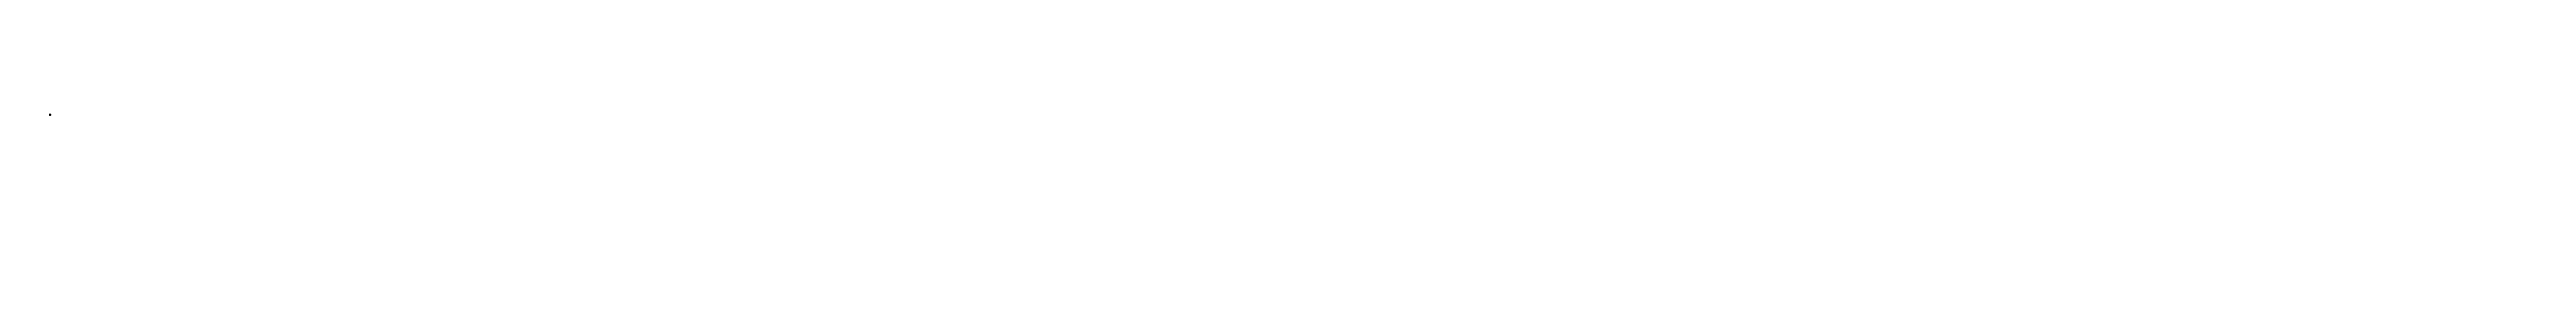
# Paper-space layout 'Layout1' of a CAD drawing. Header units: metres. Extents: x 1 to 642875, y -23773 to 384.
# The model-space entities are those that its viewports show. They can reach past a viewport. Long polylines and large blocks are cut down to what shows.
import ezdxf

# ---------------------------------------------------------------- set-up
doc = ezdxf.new("R2010")
doc.units = ezdxf.units.M
doc.linetypes.add('DASHED2', pattern=[9.525, 6.35, -3.175])
for name, color, linetype, lineweight in [('boundary denka', 250, 'Continuous', 25), ('E-1', 106, 'Continuous', 25), ('Heritage precinct', 30, 'Continuous', 25), ('Institutional- 2', 150, 'Continuous', 25), ('Institutional- 3', 180, 'Continuous', 25), ('Institutional-1', 140, 'Continuous', 25), ('parking', 254, 'Continuous', 25), ('proposed footpath', 43, 'Continuous', 25), ('Road', 253, 'Continuous', 25), ('Service-1', 183, 'Continuous', 25), ('Service-2', 192, 'Continuous', 25), ('Special zone precinct', 31, 'Continuous', 25), ('Stream', 5, 'Continuous', 40), ('Surveyed_Boundary', 7, 'DASHED2', 50), ('UC-1', 10, 'Continuous', 25), ('UV-1', 13, 'Continuous', 25), ('UV-2', 23, 'Continuous', 25)]:
    doc.layers.add(name, color=color, linetype=linetype, lineweight=lineweight)
for name, color, linetype in [('Institutional-1 hatch', 150, 'Continuous'), ('Permanent Building hatch', 17, 'Continuous'), ('Recreational', 3, 'Continuous'), ('Transport 1', 203, 'Continuous')]:
    doc.layers.add(name, color=color, linetype=linetype)
doc.layers.add('Legend', color=7, linetype='Continuous', lineweight=9, true_color=0x000000)
picture_1 = doc.add_image_def('image1.jpg', size_in_pixel=(222, 227))

msp = doc.modelspace()

# ---------------------------------------------------------------- hatches: boundary and pattern name
at = {"layer": 'Institutional-1 hatch'}
h = msp.add_hatch(color=256, dxfattribs=at)
h.dxf.hatch_style = 1
edge = h.paths.add_edge_path()
edge.add_line((255196, 561023), (255198, 561019))
edge.add_line((255198, 561019), (255203, 561020))
edge.add_line((255203, 561020), (255209, 561017))
edge.add_line((255209, 561017), (255215, 561019))
edge.add_line((255215, 561019), (255230, 560993))
edge.add_line((255230, 560993), (255237, 560982))
edge.add_line((255237, 560982), (255238, 560983))
edge.add_line((255238, 560983), (255243, 560983))
edge.add_line((255243, 560983), (255249, 560979))
edge.add_line((255249, 560979), (255253, 560975))
edge.add_line((255253, 560975), (255256, 560967))
edge.add_line((255256, 560967), (255260, 560966))
edge.add_line((255260, 560966), (255263, 560967))
edge.add_line((255263, 560967), (255263, 560969))
edge.add_line((255263, 560969), (255260, 560976))
edge.add_line((255260, 560976), (255259, 560977))
edge.add_line((255259, 560977), (255255, 560976))
edge.add_line((255255, 560976), (255251, 560982))
edge.add_line((255251, 560982), (255248, 560988))
edge.add_line((255248, 560988), (255255, 560993))
edge.add_line((255255, 560993), (255249, 561002))
edge.add_line((255249, 561002), (255246, 561007))
edge.add_line((255246, 561007), (255248, 561009))
edge.add_line((255248, 561009), (255244, 561015))
edge.add_line((255244, 561015), (255239, 561022))
edge.add_line((255239, 561022), (255245, 561025))
edge.add_line((255245, 561025), (255250, 561029))
edge.add_line((255250, 561029), (255253, 561019))
edge.add_line((255253, 561019), (255254, 561012))
edge.add_line((255254, 561012), (255255, 561005))
edge.add_line((255255, 561005), (255257, 560999))
edge.add_line((255257, 560999), (255258, 560995))
edge.add_line((255258, 560995), (255260, 560989))
edge.add_line((255260, 560989), (255262, 560985))
edge.add_line((255262, 560985), (255263, 560980))
edge.add_line((255263, 560980), (255264, 560978))
edge.add_line((255264, 560978), (255266, 560979))
edge.add_line((255266, 560979), (255265, 560989))
edge.add_line((255265, 560989), (255262, 561015))
edge.add_line((255262, 561015), (255263, 561029))
edge.add_line((255263, 561029), (255261, 561033))
edge.add_line((255261, 561033), (255258, 561039))
edge.add_line((255258, 561039), (255254, 561043))
edge.add_line((255254, 561043), (255247, 561047))
edge.add_line((255247, 561047), (255240, 561046))
edge.add_line((255240, 561046), (255237, 561046))
edge.add_line((255237, 561046), (255228, 561043))
edge.add_line((255228, 561043), (255202, 561034))
edge.add_line((255202, 561034), (255200, 561029))
edge.add_line((255200, 561029), (255195, 561025))
edge.add_line((255195, 561025), (255195, 561024))
h = msp.add_hatch(color=256, dxfattribs=at)
h.dxf.hatch_style = 1
edge = h.paths.add_edge_path()
edge.add_line((255196, 561023), (255198, 561019))
edge.add_line((255198, 561019), (255203, 561020))
edge.add_line((255203, 561020), (255209, 561017))
edge.add_line((255209, 561017), (255215, 561019))
edge.add_line((255215, 561019), (255230, 560993))
edge.add_line((255230, 560993), (255237, 560982))
edge.add_line((255237, 560982), (255238, 560983))
edge.add_line((255238, 560983), (255243, 560983))
edge.add_line((255243, 560983), (255249, 560979))
edge.add_line((255249, 560979), (255253, 560975))
edge.add_line((255253, 560975), (255256, 560967))
edge.add_line((255256, 560967), (255260, 560966))
edge.add_line((255260, 560966), (255263, 560967))
edge.add_line((255263, 560967), (255263, 560969))
edge.add_line((255263, 560969), (255260, 560976))
edge.add_line((255260, 560976), (255259, 560977))
edge.add_line((255259, 560977), (255255, 560976))
edge.add_line((255255, 560976), (255251, 560982))
edge.add_line((255251, 560982), (255248, 560988))
edge.add_line((255248, 560988), (255255, 560993))
edge.add_line((255255, 560993), (255249, 561002))
edge.add_line((255249, 561002), (255246, 561007))
edge.add_line((255246, 561007), (255248, 561009))
edge.add_line((255248, 561009), (255244, 561015))
edge.add_line((255244, 561015), (255239, 561022))
edge.add_line((255239, 561022), (255245, 561025))
edge.add_line((255245, 561025), (255250, 561029))
edge.add_line((255250, 561029), (255253, 561019))
edge.add_line((255253, 561019), (255254, 561012))
edge.add_line((255254, 561012), (255255, 561005))
edge.add_line((255255, 561005), (255257, 560999))
edge.add_line((255257, 560999), (255258, 560995))
edge.add_line((255258, 560995), (255260, 560989))
edge.add_line((255260, 560989), (255262, 560985))
edge.add_line((255262, 560985), (255263, 560980))
edge.add_line((255263, 560980), (255264, 560978))
edge.add_line((255264, 560978), (255266, 560979))
edge.add_line((255266, 560979), (255265, 560989))
edge.add_line((255265, 560989), (255262, 561015))
edge.add_line((255262, 561015), (255263, 561029))
edge.add_line((255263, 561029), (255261, 561033))
edge.add_line((255261, 561033), (255258, 561039))
edge.add_line((255258, 561039), (255254, 561043))
edge.add_line((255254, 561043), (255247, 561047))
edge.add_line((255247, 561047), (255240, 561046))
edge.add_line((255240, 561046), (255237, 561046))
edge.add_line((255237, 561046), (255228, 561043))
edge.add_line((255228, 561043), (255202, 561034))
edge.add_line((255202, 561034), (255200, 561029))
edge.add_line((255200, 561029), (255195, 561025))
edge.add_line((255195, 561025), (255195, 561024))
at = {"layer": 'Permanent Building hatch'}
h = msp.add_hatch(color=256, dxfattribs=at)
h.dxf.hatch_style = 1
edge = h.paths.add_edge_path()
edge.add_line((255568, 560822), (255574, 560817))
edge.add_line((255574, 560817), (255581, 560825))
edge.add_line((255581, 560825), (255575, 560830))

# ---------------------------------------------------------------- linework, layer by layer
at = {"layer": 'E-1'}
msp.add_line((254880, 561970), (254881, 561973), dxfattribs=at)
for points, elevation in [([(254993, 562220), (254989, 562222), (254985, 562224), (254980, 562224), (254976, 562223), (254974, 562221), (254972, 562217), (254972, 562213), (254973, 562210), (254975, 562205), (254978, 562199), (254979, 562194), (254981, 562185), (254982, 562176), (254983, 562165), (254984, 562159), (254986, 562154), (254987, 562152), (254989, 562150), (254989, 562149), (254992, 562146), (254998, 562144), (255003, 562142), (255009, 562141), (255015, 562142), (255021, 562144), (255028, 562147), (255033, 562149), (255034, 562149), (255035, 562149), (255035, 562148), (255035, 562148), (255035, 562147), (255035, 562146), (255034, 562144), (255031, 562143), (255028, 562142), (255023, 562139), (255020, 562138), (255014, 562135), (255007, 562131), (255000, 562128), (254999, 562128), (254998, 562128), (254997, 562127), (254995, 562127), (254994, 562127), (254992, 562127), (254989, 562127), (254988, 562127), (254987, 562128), (254985, 562128), (254984, 562128), (254977, 562131), (254974, 562132), (254971, 562133), (254969, 562133), (254967, 562133), (254965, 562132), (254961, 562131), (254958, 562128), (254921, 562171), (254919, 562170), (254918, 562168), (254917, 562167), (254915, 562165), (254913, 562162), (254912, 562160), (254907, 562158), (254907, 562158), (254903, 562156), (254883, 562155), (254880, 562155), (254874, 562154), (254872, 562154), (254859, 562157), (254855, 562158), (254853, 562158), (254853, 562158), (254849, 562155), (254828, 562146), (254823, 562146), (254811, 562152), (254800, 562159), (254765, 562175), (254764, 562176), (254759, 562177), (254758, 562177), (254753, 562179), (254750, 562179), (254747, 562180), (254743, 562184), (254740, 562188), (254733, 562195), (254729, 562198), (254714, 562207), (254711, 562208), (254707, 562208), (254705, 562208), (254698, 562210), (254681, 562208), (254679, 562207), (254665, 562210), (254662, 562212), (254650, 562215), (254634, 562220), (254629, 562220), (254599, 562202), (254587, 562198), (254587, 562198), (254587, 562198), (254587, 562199), (254587, 562199), (254587, 562199), (254587, 562200), (254588, 562201), (254588, 562201), (254588, 562201), (254588, 562201), (254588, 562201), (254589, 562203), (254589, 562203), (254589, 562204), (254589, 562204), (254590, 562204), (254590, 562204), (254590, 562205), (254590, 562205), (254590, 562206), (254590, 562206), (254591, 562207), (254591, 562207), (254591, 562207), (254591, 562207), (254591, 562208), (254591, 562208), (254591, 562208), (254591, 562208), (254592, 562208), (254592, 562208), (254592, 562209), (254592, 562209), (254592, 562209), (254592, 562209), (254592, 562209), (254592, 562210), (254592, 562210), (254592, 562210), (254593, 562212), (254593, 562212), (254593, 562212), (254593, 562212), (254593, 562212), (254593, 562214), (254593, 562214), (254593, 562214), (254593, 562214), (254593, 562216), (254593, 562216), (254593, 562216), (254593, 562216), (254594, 562218), (254594, 562218), (254594, 562218), (254594, 562218), (254594, 562220), (254594, 562220), (254594, 562220), (254594, 562220), (254594, 562220), (254594, 562222), (254594, 562222), (254595, 562224), (254595, 562224), (254595, 562224), (254595, 562225), (254595, 562225), (254595, 562225), (254595, 562226), (254595, 562226), (254595, 562226), (254595, 562227), (254595, 562227), (254596, 562228), (254596, 562229), (254596, 562229), (254596, 562230), (254596, 562230), (254596, 562230), (254596, 562230), (254596, 562230), (254596, 562230), (254596, 562231), (254596, 562231), (254596, 562231), (254596, 562231), (254596, 562231), (254596, 562232), (254596, 562232), (254596, 562233), (254596, 562233), (254596, 562233), (254596, 562233), (254596, 562234), (254596, 562235), (254596, 562236), (254596, 562236), (254596, 562237), (254596, 562237), (254596, 562237), (254596, 562237), (254596, 562237), (254596, 562237), (254596, 562237), (254596, 562237), (254596, 562238), (254596, 562238), (254596, 562238), (254596, 562238), (254596, 562239), (254598, 562245), (254605, 562257), (254609, 562263, -0.05628947), (254609, 562264), (254615, 562270), (254624, 562277), (254629, 562282), (254645, 562302, 0.00000109), (254645, 562302), (254645, 562302), (254647, 562300), (254649, 562296), (254650, 562294), (254652, 562291), (254653, 562289), (254654, 562287), (254656, 562282), (254657, 562280), (254658, 562278), (254660, 562275), (254660, 562275), (254660, 562274), (254661, 562272), (254662, 562272), (254663, 562270), (254666, 562267), (254666, 562266), (254666, 562266), (254667, 562266), (254667, 562266), (254668, 562266), (254669, 562265), (254669, 562265), (254670, 562264), (254671, 562264), (254673, 562264), (254674, 562264), (254676, 562264, 0.01660101), (254676, 562264), (254679, 562264), (254682, 562265), (254683, 562265), (254683, 562265), (254686, 562264), (254689, 562264), (254690, 562263), (254693, 562263), (254696, 562262), (254696, 562262), (254700, 562262), (254704, 562261), (254706, 562261), (254708, 562260), (254711, 562260), (254714, 562259), (254715, 562259), (254716, 562259), (254719, 562259), (254720, 562259), (254723, 562259), (254725, 562258), (254727, 562258), (254728, 562258), (254729, 562258), (254730, 562258), (254732, 562258), (254733, 562258), (254739, 562256), (254742, 562255), (254742, 562255), (254745, 562255), (254747, 562254), (254747, 562254), (254750, 562253), (254754, 562251), (254757, 562250), (254759, 562249), (254759, 562249), (254761, 562247), (254762, 562246), (254764, 562245), (254766, 562243), (254767, 562242), (254769, 562241), (254769, 562241), (254769, 562240), (254771, 562239), (254773, 562238), (254774, 562237), (254776, 562236), (254777, 562235), (254778, 562233), (254781, 562231), (254782, 562231), (254785, 562229), (254788, 562226), (254788, 562226), (254789, 562226), (254792, 562225), (254793, 562224), (254793, 562223), (254795, 562223), (254797, 562223), (254798, 562222), (254801, 562222), (254804, 562221), (254804, 562221), (254807, 562221), (254811, 562220), (254811, 562220), (254812, 562219), (254814, 562219), (254816, 562218), (254818, 562217), (254820, 562217), (254822, 562216), (254824, 562216), (254826, 562215), (254828, 562215), (254830, 562214), (254831, 562214), (254833, 562213), (254833, 562212), (254834, 562211), (254836, 562211), (254838, 562210), (254842, 562209), (254844, 562208), (254847, 562207), (254849, 562207), (254852, 562206), (254853, 562205), (254855, 562205), (254857, 562204), (254857, 562204), (254861, 562203), (254862, 562203), (254864, 562202), (254867, 562202), (254869, 562203), (254871, 562203), (254871, 562203), (254873, 562203), (254876, 562204), (254878, 562205), (254879, 562205), (254880, 562205), (254881, 562205), (254883, 562205), (254884, 562206), (254885, 562206), (254887, 562206), (254888, 562207), (254890, 562207), (254891, 562207), (254892, 562208), (254894, 562208), (254895, 562209), (254897, 562210), (254898, 562210), (254900, 562211), (254901, 562211), (254903, 562211), (254905, 562211), (254907, 562211), (254910, 562211), (254913, 562211), (254916, 562211), (254916, 562211), (254917, 562211), (254917, 562211), (254918, 562212), (254920, 562212), (254921, 562213), (254923, 562213), (254925, 562214), (254927, 562215), (254930, 562216), (254931, 562217), (254935, 562218), (254935, 562218), (254937, 562220), (254940, 562221), (254942, 562223), (254945, 562224), (254946, 562224), (254947, 562225), (254949, 562225), (254949, 562225), (254951, 562226), (254953, 562226), (254953, 562226), (254956, 562226), (254958, 562227), (254959, 562227), (254959, 562227), (254960, 562228), (254962, 562229), (254966, 562228), (254966, 562228), (254972, 562228), (254972, 562229), (254973, 562229), (254974, 562229), (254977, 562230), (254977, 562230), (254978, 562230), (254979, 562230), (254980, 562229), (254982, 562229), (254984, 562229), (254987, 562229), (254991, 562228), (254994, 562225), (254998, 562223)], -1), ([(255377, 561207), (255364, 561227), (255355, 561236), (255354, 561235), (255355, 561235), (255353, 561230), (255352, 561231), (255348, 561228), (255346, 561227, 0.37834011), (255346, 561225), (255347, 561224, 0.07395916), (255347, 561224), (255349, 561222, -0.07475133), (255349, 561222), (255351, 561220, -0.1366899), (255351, 561219), (255351, 561217), (255351, 561217), (255354, 561215), (255357, 561212), (255360, 561209), (255363, 561205), (255367, 561199), (255369, 561193), (255372, 561185), (255376, 561173), (255380, 561163), (255383, 561155), (255389, 561148), (255390, 561146), (255391, 561146), (255391, 561155), (255387, 561165), (255383, 561180), (255380, 561193)], 1448)]:
    msp.add_lwpolyline(points, format="xyb", close=True, dxfattribs=dict(at, elevation=elevation))
for points in [[(254725, 562065), (254719, 562068), (254713, 562072), (254709, 562075), (254705, 562079), (254702, 562082), (254693, 562088), (254694, 562092), (254688, 562094), (254686, 562092), (254685, 562090), (254677, 562096), (254670, 562103), (254668, 562103), (254664, 562107), (254660, 562106), (254661, 562105), (254666, 562098), (254669, 562099), (254676, 562095), (254683, 562089), (254700, 562078), (254704, 562074), (254706, 562073), (254710, 562069), (254715, 562066, -0.91159296), (254711, 562059), (254704, 562064), (254697, 562069), (254679, 562084), (254677, 562083), (254678, 562080, 0.0612856), (254680, 562078), (254704, 562058), (254710, 562054), (254712, 562052), (254726, 562044), (254746, 562033), (254759, 562031, 0.23007194), (254787, 562036, 0.07230109), (254796, 562043), (254801, 562045), (254810, 562046), (254816, 562046), (254816, 562051), (254819, 562051), (254820, 562051), (254829, 562050), (254833, 562050), (254836, 562049), (254837, 562049), (254842, 562047), (254843, 562047), (254849, 562041), (254858, 562037), (254874, 562033), (254873, 562035), (254870, 562040), (254867, 562043), (254861, 562047), (254858, 562050), (254856, 562050), (254851, 562051), (254844, 562052), (254838, 562053), (254830, 562054), (254820, 562055), (254812, 562055), (254796, 562057), (254795, 562056), (254793, 562055), (254787, 562053), (254781, 562050), (254781, 562050), (254777, 562048), (254773, 562046), (254772, 562048), (254769, 562046), (254767, 562046), (254766, 562046), (254764, 562047), (254762, 562048), (254761, 562049), (254759, 562050), (254757, 562051), (254756, 562050), (254753, 562049), (254751, 562047), (254748, 562049), (254743, 562051), (254740, 562054), (254737, 562056), (254733, 562058), (254731, 562061), (254729, 562061), (254728, 562062)], [(255309, 561257), (255307, 561268), (255311, 561278), (255316, 561284), (255316, 561285), (255340, 561295), (255354, 561302), (255362, 561301), (255374, 561299), (255383, 561292), (255384, 561291), (255387, 561288), (255391, 561287), (255394, 561282), (255397, 561284), (255403, 561276), (255401, 561274), (255404, 561270), (255406, 561267), (255406, 561265), (255405, 561262), (255406, 561262), (255406, 561253), (255408, 561247), (255408, 561243), (255409, 561239), (255409, 561233), (255409, 561226), (255409, 561220), (255410, 561206), (255410, 561202), (255408, 561184), (255408, 561169), (255406, 561162), (255405, 561153), (255406, 561153), (255406, 561154), (255409, 561161), (255411, 561166), (255415, 561171), (255419, 561180), (255421, 561185), (255416, 561186), (255418, 561191), (255419, 561204), (255419, 561214), (255417, 561218), (255417, 561221), (255421, 561229), (255420, 561231), (255425, 561234), (255423, 561242), (255422, 561250), (255419, 561257), (255417, 561266), (255415, 561271), (255414, 561275), (255402, 561289), (255386, 561302), (255384, 561302), (255383, 561303), (255367, 561309), (255366, 561310), (255369, 561319), (255365, 561318), (255361, 561318), (255355, 561318), (255350, 561318), (255347, 561317), (255342, 561318), (255340, 561319), (255344, 561322), (255347, 561326), (255348, 561328), (255349, 561330), (255348, 561335), (255346, 561337), (255346, 561338), (255344, 561340), (255343, 561341), (255342, 561342), (255341, 561342), (255338, 561343), (255336, 561343), (255333, 561344), (255331, 561344), (255329, 561345), (255327, 561346), (255324, 561347), (255322, 561348), (255321, 561348), (255324, 561346), (255328, 561343), (255331, 561341), (255330, 561341), (255332, 561340), (255335, 561338), (255337, 561336), (255339, 561335), (255339, 561333), (255339, 561330), (255337, 561328), (255329, 561326), (255324, 561324), (255322, 561323), (255321, 561324), (255321, 561326), (255320, 561326), (255318, 561325), (255317, 561326), (255307, 561327), (255303, 561325), (255287, 561315), (255285, 561312), (255282, 561309), (255280, 561303), (255274, 561299), (255272, 561298), (255269, 561295), (255266, 561292), (255265, 561291), (255264, 561288), (255261, 561287), (255256, 561288), (255250, 561285), (255247, 561292), (255249, 561293), (255248, 561297), (255247, 561302), (255246, 561308), (255232, 561366), (255227, 561394), (255229, 561396), (255224, 561408), (255220, 561410), (255218, 561418), (255218, 561422), (255216, 561426), (255215, 561430), (255214, 561432), (255213, 561433), (255206, 561448), (255216, 561455), (255223, 561447), (255230, 561438), (255236, 561432), (255241, 561428), (255244, 561422), (255250, 561404), (255252, 561400), (255252, 561398), (255260, 561389), (255271, 561390), (255280, 561388), (255282, 561386), (255286, 561380), (255289, 561371), (255297, 561358), (255303, 561349), (255306, 561344), (255310, 561338), (255304, 561348), (255301, 561355), (255302, 561355), (255304, 561356), (255305, 561356), (255308, 561353), (255314, 561348), (255317, 561347), (255319, 561345), (255324, 561341), (255327, 561339), (255327, 561339), (255325, 561341), (255321, 561344), (255319, 561348), (255318, 561351), (255318, 561352), (255330, 561348), (255332, 561348), (255335, 561347), (255337, 561348), (255340, 561349), (255341, 561348), (255341, 561347), (255341, 561346), (255342, 561345), (255346, 561342), (255349, 561339), (255350, 561338), (255350, 561335), (255350, 561338), (255348, 561340), (255345, 561343), (255343, 561345), (255342, 561364), (255343, 561393), (255346, 561397), (255368, 561387), (255383, 561369), (255389, 561358), (255405, 561341), (255427, 561322), (255434, 561316), (255438, 561313), (255454, 561304), (255456, 561306), (255469, 561299), (255469, 561296), (255468, 561284), (255466, 561284), (255462, 561285), (255458, 561288), (255452, 561288), (255450, 561286), (255459, 561282), (255462, 561279), (255460, 561273), (255463, 561267), (255466, 561263), (255469, 561260), (255473, 561253), (255475, 561248), (255474, 561246), (255474, 561246), (255469, 561246), (255466, 561248), (255467, 561245), (255471, 561234), (255472, 561222), (255472, 561215), (255475, 561213), (255485, 561204), (255490, 561198), (255493, 561193), (255495, 561191), (255496, 561190), (255496, 561186), (255496, 561182), (255493, 561180), (255488, 561175), (255491, 561172), (255492, 561165), (255490, 561157), (255489, 561143), (255489, 561134), (255484, 561123), (255486, 561119), (255486, 561119), (255488, 561121), (255488, 561121), (255489, 561122), (255489, 561123), (255489, 561123), (255489, 561123), (255490, 561124), (255492, 561124), (255495, 561125), (255498, 561127), (255499, 561127), (255499, 561126), (255501, 561126), (255503, 561125), (255503, 561125), (255504, 561124), (255510, 561120), (255511, 561119), (255513, 561119), (255514, 561117), (255520, 561113), (255521, 561112), (255522, 561111), (255524, 561110), (255527, 561109), (255529, 561108), (255530, 561107), (255533, 561105), (255539, 561100), (255543, 561097), (255545, 561095), (255548, 561094), (255551, 561093), (255552, 561093), (255555, 561093), (255557, 561092), (255561, 561093), (255561, 561093), (255565, 561091), (255566, 561091), (255566, 561090), (255568, 561090), (255573, 561085), (255573, 561084), (255574, 561082), (255575, 561082), (255576, 561081), (255580, 561080), (255580, 561080), (255582, 561079), (255584, 561078), (255585, 561077), (255588, 561076), (255591, 561072), (255592, 561072), (255593, 561072), (255594, 561072), (255595, 561072), (255595, 561072), (255597, 561069), (255597, 561069), (255598, 561066), (255599, 561065), (255599, 561064), (255601, 561061), (255602, 561060), (255603, 561059), (255604, 561058), (255609, 561054), (255611, 561052), (255613, 561050), (255614, 561050), (255615, 561050), (255616, 561050), (255618, 561049), (255620, 561048), (255621, 561047), (255623, 561045), (255624, 561045), (255627, 561043), (255628, 561043), (255632, 561043), (255636, 561038), (255643, 561031), (255655, 561025), (255656, 561025), (255690, 561100), (255703, 561107), (255847, 561278), (255828, 561282), (255818, 561295), (255824, 561300), (255828, 561307), (255833, 561312), (255835, 561318), (255836, 561321), (255832, 561322), (255829, 561322), (255824, 561323), (255822, 561324), (255820, 561325), (255819, 561327), (255818, 561329), (255819, 561331), (255820, 561333), (255821, 561335), (255823, 561336), (255826, 561337), (255830, 561338), (255836, 561340), (255842, 561342), (255850, 561345), (255855, 561346), (255860, 561347), (255861, 561348), (255859, 561348), (255854, 561348), (255847, 561348), (255840, 561348), (255833, 561347), (255826, 561349), (255819, 561350), (255813, 561352), (255806, 561352), (255800, 561352), (255795, 561354), (255788, 561357), (255784, 561360), (255778, 561363), (255771, 561367), (255764, 561369), (255756, 561371), (255750, 561373), (255757, 561369), (255733, 561378), (255708, 561384), (255701, 561384), (255687, 561389), (255670, 561393), (255653, 561407), (255644, 561417), (255644, 561417), (255643, 561419), (255620, 561445), (255591, 561491), (255583, 561509), (255582, 561523), (255575, 561542), (255574, 561562), (255573, 561565), (255570, 561570), (255565, 561579), (255561, 561590), (255555, 561603), (255549, 561624), (255541, 561640), (255538, 561646), (255536, 561673), (255533, 561695), (255540, 561741), (255540, 561741), (255541, 561743), (255541, 561748), (255542, 561756), (255541, 561760), (255540, 561767), (255539, 561769), (255538, 561775), (255536, 561782), (255536, 561789), (255536, 561797), (255537, 561805), (255537, 561815), (255537, 561825), (255538, 561833), (255539, 561840), (255542, 561846), (255545, 561854), (255548, 561862), (255549, 561872), (255550, 561878), (255550, 561888), (255550, 561894), (255548, 561898), (255547, 561900), (255539, 561904), (255531, 561909), (255523, 561916), (255520, 561918), (255516, 561919), (255513, 561920), (255510, 561920), (255510, 561920), (255508, 561919), (255503, 561918), (255498, 561916), (255491, 561913), (255485, 561913), (255478, 561913), (255468, 561914), (255463, 561915), (255456, 561917), (255449, 561919), (255443, 561922), (255438, 561923), (255431, 561925), (255426, 561926), (255422, 561926), (255417, 561927), (255413, 561927), (255408, 561928), (255404, 561930), (255400, 561931), (255398, 561933), (255396, 561937), (255395, 561940), (255395, 561942), (255396, 561949), (255397, 561950), (255397, 561951), (255399, 561952), (255399, 561953), (255407, 561959), (255416, 561965), (255423, 561970), (255431, 561973), (255438, 561978), (255450, 561991), (255462, 562001), (255469, 562009), (255472, 562018), (255471, 562032), (255470, 562045), (255470, 562055), (255468, 562065), (255465, 562074), (255463, 562084), (255459, 562095), (255457, 562103), (255455, 562108), (255454, 562110), (255453, 562112), (255452, 562113), (255451, 562115), (255450, 562116), (255450, 562117), (255449, 562118), (255448, 562119), (255448, 562120), (255447, 562121), (255447, 562122), (255446, 562123), (255446, 562124), (255445, 562125), (255444, 562126), (255442, 562129), (255439, 562134), (255436, 562139), (255428, 562154), (255422, 562163), (255413, 562175), (255405, 562187), (255398, 562198), (255392, 562207), (255385, 562215), (255377, 562225), (255371, 562232), (255367, 562236), (255367, 562237), (255366, 562238), (255364, 562239), (255362, 562241), (255360, 562244), (255357, 562246), (255353, 562250), (255339, 562260), (255327, 562271), (255314, 562280), (255307, 562286), (255300, 562289), (255291, 562293), (255274, 562296), (255250, 562301), (255229, 562308), (255225, 562308), (255224, 562306), (255224, 562306), (255225, 562305), (255228, 562303), (255236, 562299), (255239, 562298), (255242, 562297), (255246, 562295), (255255, 562291), (255264, 562285), (255271, 562281), (255277, 562279), (255288, 562273), (255294, 562268), (255299, 562264), (255304, 562258), (255312, 562251), (255318, 562248), (255323, 562244), (255329, 562232), (255330, 562229), (255333, 562225), (255336, 562223), (255340, 562216), (255342, 562213), (255347, 562207), (255349, 562206), (255352, 562202), (255354, 562197), (255355, 562196), (255357, 562192), (255358, 562192), (255362, 562179), (255364, 562172), (255366, 562163), (255372, 562143), (255377, 562127), (255379, 562121), (255381, 562121), (255413, 562095), (255416, 562093), (255420, 562091), (255422, 562089), (255428, 562081), (255432, 562078), (255437, 562074), (255440, 562071), (255447, 562062), (255448, 562061), (255448, 562060), (255439, 562049), (255417, 562039), (255397, 562030), (255395, 562029), (255393, 562028), (255391, 562027), (255388, 562026), (255380, 562019), (255362, 562012), (255348, 562014), (255332, 562022), (255315, 562036), (255289, 562055), (255283, 562058), (255249, 562065), (255246, 562066), (255244, 562066), (255242, 562065), (255241, 562064), (255239, 562063), (255238, 562062), (255239, 562059), (255240, 562058), (255244, 562055), (255247, 562053), (255249, 562051), (255250, 562050), (255253, 562049), (255257, 562047), (255259, 562047), (255262, 562046), (255265, 562045), (255268, 562044), (255272, 562041), (255279, 562037), (255289, 562028), (255295, 562022), (255298, 562020), (255299, 562016), (255296, 562018), (255281, 562026), (255278, 562026), (255277, 562027), (255276, 562027), (255268, 562028), (255253, 562034), (255239, 562039), (255230, 562040), (255227, 562040), (255218, 562041), (255227, 562020), (255227, 562018), (255225, 562016), (255216, 562013), (255212, 562013), (255209, 562012), (255206, 562012), (255204, 562011), (255200, 562010), (255197, 562010), (255196, 562009), (255193, 562007), (255190, 562006), (255187, 562006), (255187, 562006), (255186, 562006), (255184, 562006), (255184, 562006), (255181, 562006), (255178, 562007), (255178, 562007), (255177, 562007), (255172, 562007), (255169, 562007), (255167, 562007), (255167, 562007), (255166, 562007), (255153, 562008), (255146, 562015), (255146, 562015), (255141, 562021), (255140, 562022), (255138, 562025), (255135, 562028), (255135, 562028), (255133, 562031), (255131, 562035), (255131, 562035), (255128, 562039), (255125, 562044), (255125, 562047), (255124, 562050), (255123, 562056), (255122, 562058), (255122, 562058), (255121, 562060), (255120, 562062), (255120, 562062), (255120, 562065), (255120, 562067), (255119, 562071), (255119, 562073), (255118, 562078), (255118, 562081), (255118, 562083), (255117, 562086), (255118, 562091), (255118, 562091), (255120, 562095), (255120, 562098), (255121, 562102), (255121, 562110), (255115, 562151), (255115, 562151), (255115, 562158), (255116, 562177), (255114, 562174), (255112, 562171), (255110, 562168), (255108, 562165), (255107, 562162), (255106, 562158), (255106, 562154), (255107, 562145), (255108, 562135), (255109, 562129), (255109, 562124), (255109, 562118), (255109, 562112), (255108, 562106), (255107, 562102), (255106, 562095), (255105, 562090), (255104, 562083), (255103, 562074), (255103, 562061), (255104, 562052), (255106, 562041), (255108, 562035), (255115, 562020), (255121, 562006), (255122, 562006), (255123, 562003), (255125, 561998), (255129, 561992), (255129, 561991), (255137, 561981), (255138, 561978), (255140, 561976), (255143, 561974), (255145, 561974), (255148, 561973), (255150, 561973), (255163, 561971), (255172, 561972), (255175, 561973), (255179, 561974), (255181, 561974), (255183, 561975), (255186, 561977), (255200, 561982), (255202, 561980), (255201, 561978), (255198, 561976), (255196, 561973), (255191, 561969), (255189, 561968), (255187, 561967), (255183, 561964), (255179, 561961), (255178, 561960), (255176, 561958), (255153, 561951), (255139, 561947), (255122, 561945), (255122, 561945), (255119, 561941), (255111, 561918), (255109, 561911), (255104, 561897), (255101, 561886), (255089, 561868), (255081, 561856), (255079, 561851), (255075, 561840), (255075, 561840), (255071, 561833), (255063, 561815), (255059, 561805), (255061, 561761), (255072, 561733), (255079, 561720), (255080, 561707), (255074, 561691), (255069, 561673), (255061, 561650), (255056, 561637), (255054, 561629), (255051, 561616), (255049, 561603), (255049, 561596), (255049, 561592), (255051, 561588), (255053, 561579), (255055, 561575), (255057, 561568), (255059, 561549), (255058, 561546), (255057, 561523), (255059, 561504), (255060, 561488), (255061, 561454), (255063, 561436), (255067, 561397), (255067, 561361), (255074, 561315), (255040, 561290), (255008, 561277), (254997, 561273), (254997, 561273), (254997, 561264), (254998, 561262), (254999, 561252), (255000, 561248), (255001, 561247), (255002, 561248), (255004, 561249), (255048, 561278), (255076, 561298), (255076, 561298), (255077, 561297), (255049, 561277), (255004, 561248), (255003, 561247), (255002, 561246), (255002, 561245), (255004, 561243), (255007, 561242), (255015, 561240), (255017, 561240), (255024, 561238), (255029, 561235), (255035, 561233), (255042, 561230), (255050, 561226), (255053, 561225), (255061, 561219), (255064, 561215), (255068, 561211), (255073, 561206), (255077, 561202), (255082, 561197), (255089, 561195), (255096, 561192), (255101, 561191), (255119, 561188), (255130, 561188), (255137, 561187), (255148, 561183), (255160, 561178), (255172, 561172), (255183, 561167), (255198, 561165), (255204, 561165), (255213, 561165), (255219, 561166), (255223, 561168), (255227, 561170), (255235, 561176), (255247, 561184), (255256, 561190), (255269, 561196), (255283, 561201), (255292, 561202), (255303, 561205), (255309, 561206), (255321, 561210), (255327, 561213), (255334, 561216), (255338, 561218), (255342, 561219), (255344, 561219), (255348, 561218), (255348, 561218), (255348, 561219, 0.1366899), (255348, 561219), (255347, 561220, 0.07475133), (255347, 561221), (255345, 561222, -0.07395916), (255345, 561223), (255343, 561226, -0.2360093), (255343, 561227, -0.07803046), (255343, 561227), (255344, 561228, -0.05210195), (255344, 561228), (255347, 561230), (255349, 561232), (255348, 561233), (255350, 561237), (255351, 561237), (255352, 561239), (255343, 561244), (255335, 561251), (255305, 561236), (255214, 561216), (255201, 561210), (255189, 561213), (255179, 561218), (255182, 561219), (255190, 561215), (255201, 561212), (255213, 561218), (255304, 561238), (255335, 561254), (255344, 561245), (255355, 561239), (255366, 561228), (255378, 561207), (255382, 561194), (255385, 561180), (255389, 561165), (255393, 561156), (255393, 561147), (255395, 561147), (255400, 561151), (255401, 561153), (255402, 561156), (255402, 561163), (255403, 561169), (255403, 561170), (255400, 561184), (255397, 561197), (255392, 561213), (255378, 561237), (255364, 561251), (255353, 561258), (255337, 561272)], [(255449, 560816), (255452, 560817), (255455, 560819), (255458, 560822), (255462, 560826), (255466, 560832), (255470, 560838), (255474, 560845), (255478, 560851), (255481, 560859), (255484, 560865), (255488, 560872), (255494, 560883), (255497, 560894), (255498, 560902), (255500, 560911), (255502, 560919), (255502, 560925), (255503, 560929), (255504, 560937), (255505, 560942), (255506, 560949), (255507, 560959), (255507, 560965), (255507, 560973), (255506, 560979), (255506, 560988), (255507, 560996), (255508, 561005), (255509, 561015), (255509, 561023), (255510, 561029), (255510, 561033), (255510, 561038), (255511, 561042), (255509, 561046), (255508, 561050), (255507, 561053), (255506, 561057), (255507, 561061), (255507, 561062, 0.51229987), (255504, 561063, -0.01833323), (255501, 561058, -0.59379355), (255494, 561062, -0.05913789), (255495, 561075, 0.19920487), (255493, 561085, -0.19372597), (255490, 561096, 0.06286774), (255491, 561104, 0.02518958), (255489, 561115, 0.41333533), (255488, 561116, -0.59954876), (255482, 561124, 0.01038264), (255486, 561135, 0.15448241), (255487, 561142), (255479, 561140), (255472, 561139), (255474, 561146), (255476, 561153), (255478, 561159), (255477, 561163), (255476, 561167), (255474, 561168, 0.04255448), (255473, 561167, 0.00155674), (255470, 561159, -0.05778167), (255465, 561152, -0.09174892), (255464, 561151), (255463, 561148), (255462, 561144), (255462, 561141), (255461, 561135), (255459, 561131), (255457, 561127), (255455, 561123), (255452, 561118), (255449, 561111), (255446, 561104), (255437, 561076), (255435, 561062), (255434, 561055), (255433, 561050), (255433, 561050), (255432, 561045), (255431, 561041), (255429, 561039), (255429, 561036), (255429, 561028), (255430, 561019), (255432, 561006), (255436, 560985), (255439, 560972), (255440, 560961), (255439, 560949), (255439, 560942), (255436, 560929), (255434, 560919), (255431, 560908), (255428, 560897), (255423, 560888), (255419, 560881), (255414, 560875), (255411, 560873), (255420, 560866), (255412, 560857), (255398, 560849), (255381, 560841), (255363, 560836), (255359, 560841), (255355, 560838), (255348, 560833), (255340, 560829), (255336, 560827), (255333, 560825), (255331, 560824), (255331, 560823), (255331, 560822), (255331, 560821), (255333, 560819), (255335, 560819), (255338, 560819), (255342, 560820), (255348, 560822), (255354, 560824), (255363, 560824), (255375, 560826), (255384, 560827), (255394, 560830), (255402, 560834), (255409, 560837), (255417, 560841), (255423, 560841), (255427, 560836), (255427, 560833), (255427, 560831), (255426, 560827), (255421, 560821), (255416, 560818), (255404, 560810), (255401, 560807), (255394, 560802), (255386, 560796), (255375, 560788), (255360, 560781), (255351, 560777), (255347, 560775), (255345, 560774), (255344, 560773), (255344, 560770), (255345, 560769), (255351, 560769), (255356, 560771), (255364, 560775), (255374, 560782), (255386, 560788), (255395, 560791), (255403, 560796), (255412, 560801), (255418, 560805), (255431, 560808), (255442, 560812)], [(255423, 561068), (255424, 561058), (255425, 561051), (255425, 561055), (255427, 561064), (255427, 561064), (255427, 561067), (255429, 561075), (255439, 561105), (255443, 561114), (255445, 561120), (255449, 561127), (255452, 561132), (255453, 561139), (255455, 561146), (255457, 561153, -0.13589515), (255453, 561159), (255453, 561161), (255452, 561157), (255450, 561152), (255448, 561139), (255447, 561137), (255446, 561132), (255443, 561127), (255438, 561127), (255437, 561130), (255435, 561136), (255435, 561143), (255434, 561152), (255431, 561169), (255431, 561170), (255432, 561174), (255433, 561179), (255438, 561188), (255444, 561188), (255445, 561188), (255443, 561196), (255448, 561234), (255448, 561235), (255445, 561235), (255444, 561233), (255445, 561220), (255443, 561215), (255439, 561212), (255438, 561203), (255436, 561196), (255432, 561187), (255428, 561187), (255428, 561185), (255426, 561179), (255426, 561177), (255425, 561171), (255425, 561165), (255425, 561160), (255423, 561152), (255421, 561142), (255421, 561141), (255425, 561141), (255426, 561133), (255426, 561124), (255422, 561115), (255420, 561114), (255421, 561107), (255422, 561096), (255423, 561082), (255423, 561071)], [(255478, 560726, -0.00022167), (255478, 560727, 0.30254389), (255472, 560729, 0.26948715), (255466, 560725, 0.06775593), (255462, 560710, -0.2093208), (255459, 560704, -0.11935991), (255454, 560702, -0.13971135), (255445, 560703, -0.15457657), (255444, 560704, -0.13625463), (255444, 560706, -0.02754283), (255444, 560706), (255449, 560718), (255449, 560720, 0.36225229), (255448, 560726, 0.28940275), (255440, 560726, -0.0039214), (255429, 560721, -0.01727935), (255432, 560729, -0.13869194), (255441, 560742, 0.1508885), (255447, 560751), (255458, 560755), (255470, 560759), (255484, 560763), (255493, 560767), (255503, 560769), (255510, 560772), (255519, 560777), (255524, 560781), (255527, 560787), (255528, 560792), (255529, 560796), (255533, 560801), (255537, 560806), (255541, 560811), (255545, 560816), (255549, 560822), (255549, 560823), (255551, 560808), (255550, 560793), (255558, 560790), (255596, 560796), (255604, 560805), (255607, 560816), (255593, 560821), (255584, 560823), (255584, 560842), (255600, 560864), (255617, 560864), (255621, 560864), (255637, 560864), (255639, 560863), (255645, 560856), (255650, 560852), (255654, 560848), (255659, 560846), (255667, 560842), (255671, 560841), (255672, 560841), (255675, 560841), (255681, 560841, 0.00249023), (255688, 560824, -0.01061122), (255690, 560818), (255650, 560814), (255647, 560814), (255646, 560814), (255647, 560830), (255645, 560835), (255634, 560848), (255626, 560849), (255616, 560848), (255607, 560842), (255606, 560827), (255607, 560824), (255625, 560805), (255628, 560802), (255638, 560808), (255661, 560760), (255662, 560757), (255658, 560757), (255651, 560751), (255643, 560746), (255634, 560743), (255623, 560741), (255611, 560737), (255602, 560734), (255594, 560730), (255587, 560725), (255580, 560719), (255572, 560713), (255564, 560701), (255559, 560696), (255556, 560692), (255543, 560702), (255520, 560682), (255510, 560678), (255499, 560670), (255487, 560663), (255473, 560661), (255471, 560660, 0.04998838), (255472, 560662, 0.26344689), (255471, 560669, 0.00283471), (255469, 560672), (255479, 560675), (255481, 560676), (255527, 560713), (255531, 560714), (255535, 560717), (255536, 560719), (255538, 560720), (255544, 560727), (255546, 560731), (255549, 560733), (255551, 560735), (255552, 560736), (255558, 560744), (255568, 560754), (255571, 560756), (255573, 560758), (255593, 560776), (255597, 560777), (255599, 560779), (255609, 560779), (255609, 560779), (255609, 560780), (255610, 560780), (255610, 560780), (255610, 560780), (255611, 560783), (255617, 560797), (255596, 560796), (255558, 560790), (255556, 560791), (255555, 560789), (255554, 560788), (255553, 560787), (255552, 560786), (255552, 560785), (255551, 560785), (255533, 560766), (255530, 560763), (255528, 560760), (255527, 560760), (255521, 560755), (255521, 560754), (255519, 560752), (255514, 560749), (255513, 560748), (255505, 560743), (255496, 560739)], [(255455, 561197), (255457, 561207), (255457, 561223), (255456, 561231), (255455, 561232), (255450, 561232), (255446, 561196), (255449, 561183), (255452, 561174), (255456, 561159, 0.09405785), (255457, 561156), (255457, 561156), (255459, 561163), (255460, 561168), (255459, 561169), (255455, 561175), (255455, 561183), (255455, 561191)], [(255506, 561076), (255505, 561084), (255503, 561087), (255495, 561111), (255493, 561121), (255490, 561119, -0.27072849), (255492, 561116, -0.02518958), (255493, 561104, -0.06286774), (255493, 561096, 0.19372597), (255495, 561086, -0.19920487), (255497, 561074, 0.05913789), (255496, 561062, 0.59379355), (255499, 561060, 0.04360465), (255507, 561070)], [(255524, 561066), (255516, 561070), (255512, 561071, 0.35898852), (255510, 561070, -0.01040433), (255508, 561068), (255509, 561061), (255509, 561057), (255510, 561054), (255510, 561050), (255511, 561047), (255512, 561046), (255512, 561046), (255510, 561052), (255510, 561062), (255511, 561065), (255513, 561068), (255516, 561068), (255526, 561062), (255551, 561048), (255552, 561048), (255553, 561048), (255545, 561052)], [(255658, 560977), (255656, 560987), (255650, 560989), (255649, 560989), (255644, 560989), (255641, 560990), (255639, 560990), (255638, 560990), (255633, 560993), (255631, 560994), (255629, 560995), (255626, 560996), (255623, 560998), (255620, 561000), (255619, 561001), (255616, 561004), (255614, 561005), (255612, 561008), (255612, 561009), (255609, 561011), (255607, 561012), (255606, 561014), (255603, 561015), (255601, 561017), (255600, 561018), (255599, 561018), (255597, 561020), (255596, 561023), (255593, 561026), (255593, 561029), (255592, 561030), (255591, 561031), (255586, 561036), (255584, 561037), (255583, 561038), (255580, 561040), (255578, 561041), (255576, 561042), (255574, 561044), (255571, 561046), (255570, 561046), (255568, 561046), (255567, 561047), (255565, 561048), (255565, 561049), (255565, 561049), (255563, 561050), (255558, 561053), (255556, 561054), (255554, 561055), (255553, 561056), (255552, 561056), (255551, 561057), (255550, 561057), (255544, 561061), (255543, 561062), (255539, 561063), (255539, 561064), (255539, 561064), (255537, 561066), (255535, 561066), (255533, 561066), (255532, 561067), (255530, 561069), (255527, 561070), (255526, 561070), (255525, 561071), (255524, 561071), (255523, 561072), (255522, 561073), (255521, 561073), (255520, 561073), (255518, 561073), (255516, 561073), (255513, 561074), (255513, 561074), (255512, 561074), (255512, 561074, -0.03729897), (255513, 561074), (255517, 561072), (255525, 561068), (255547, 561055), (255560, 561047), (255568, 561041), (255577, 561032, -0.10113549), (255588, 561015, 0.00777638), (255595, 561000), (255600, 560992, -0.15499774), (255602, 560988), (255605, 560988), (255607, 560987), (255614, 560981), (255622, 560976), (255630, 560973), (255636, 560970), (255643, 560969), (255641, 560964), (255635, 560962), (255622, 560959), (255621, 560960), (255614, 560964), (255604, 560970), (255601, 560973), (255597, 560979, -0.09384816), (255593, 560977, 0.42085718), (255588, 560967, 0.05304333), (255594, 560952, 0.04162434), (255600, 560944, 0.14594902), (255607, 560938, -0.01119601), (255621, 560934, -0.07358705), (255632, 560927), (255645, 560918, -0.21475255), (255650, 560910, 0.0607207), (255654, 560895, 0.00157829), (255656, 560890), (255665, 560879), (255678, 560854, 0.00424299), (255690, 560825, -0.01157242), (255692, 560819), (255701, 560820), (255724, 560810), (255728, 560806), (255756, 560797), (255762, 560805), (255766, 560809), (255782, 560831), (255780, 560835), (255775, 560841), (255775, 560844), (255774, 560849), (255771, 560855), (255763, 560859), (255754, 560862), (255743, 560869), (255729, 560874), (255723, 560875), (255719, 560873), (255709, 560873), (255704, 560874), (255693, 560870), (255683, 560870), (255675, 560873), (255668, 560877), (255664, 560882), (255660, 560885), (255656, 560891), (255655, 560899), (255651, 560913), (255648, 560918)], [(255592, 560979, 0.10858624), (255596, 560981), (255593, 560984), (255578, 560986), (255572, 560987), (255561, 560989), (255559, 560980), (255560, 560976), (255566, 560977), (255574, 560976), (255582, 560970), (255585, 560968, -0.37874141)], [(255644, 560916), (255631, 560925, 0.07406283), (255620, 560931, 0.01119601), (255606, 560936, -0.0270994), (255604, 560937), (255612, 560915), (255640, 560905), (255644, 560898), (255648, 560889), (255669, 560866), (255662, 560878), (255654, 560889, -0.00167226), (255652, 560895, -0.0607207), (255648, 560910, 0.21475255)], [(255771, 560855), (255763, 560859), (255754, 560862), (255743, 560869), (255729, 560874), (255723, 560875), (255719, 560873), (255709, 560873), (255704, 560874), (255693, 560870), (255683, 560870), (255675, 560873), (255668, 560877), (255664, 560882), (255660, 560885), (255660, 560885), (255665, 560879), (255678, 560854, 0.00424299), (255690, 560825, -0.01157242), (255692, 560819), (255701, 560820), (255724, 560810), (255728, 560806), (255756, 560797), (255757, 560799), (255751, 560802), (255746, 560806), (255741, 560812), (255739, 560813), (255732, 560816), (255726, 560820), (255720, 560822), (255714, 560824), (255712, 560825), (255708, 560827), (255710, 560833), (255711, 560837), (255715, 560846), (255715, 560846), (255717, 560847), (255721, 560846), (255723, 560845), (255725, 560844), (255730, 560841), (255735, 560838), (255750, 560829), (255753, 560827), (255756, 560825), (255760, 560819), (255765, 560814), (255767, 560810), (255782, 560831), (255780, 560835), (255775, 560841), (255775, 560844), (255774, 560849)]]:
    msp.add_lwpolyline(points, format="xyb", close=True, dxfattribs=at)
at = {"layer": 'E-1', "elevation": 1470}
for points in [[(254989, 561255), (254989, 561255), (254981, 561249), (254977, 561241), (254975, 561239), (254970, 561234), (254965, 561228), (254959, 561223), (254958, 561226), (254955, 561234), (254951, 561244), (254950, 561251), (254949, 561257), (254948, 561260), (254947, 561265), (254947, 561266), (254947, 561269), (254948, 561270), (254948, 561271), (254948, 561271), (254948, 561278), (254948, 561288), (254948, 561294), (254948, 561297), (254947, 561299), (254946, 561304), (254946, 561329), (254946, 561331), (254943, 561333), (254939, 561335), (254929, 561351), (254929, 561352), (254929, 561352), (254929, 561352), (254929, 561352), (254925, 561359), (254921, 561363), (254912, 561370), (254911, 561371), (254910, 561373), (254907, 561379), (254906, 561382), (254901, 561389), (254900, 561390), (254893, 561398), (254892, 561399), (254890, 561400), (254890, 561401), (254890, 561403), (254889, 561405), (254884, 561414), (254883, 561418), (254883, 561420), (254879, 561427), (254879, 561431), (254880, 561437), (254880, 561441), (254880, 561444), (254881, 561447), (254880, 561449), (254880, 561458), (254879, 561463), (254879, 561467), (254880, 561472), (254880, 561475), (254878, 561479), (254879, 561484), (254880, 561491), (254878, 561496), (254878, 561497), (254878, 561498), (254874, 561515), (254873, 561520), (254873, 561522), (254871, 561525), (254869, 561529), (254867, 561533), (254866, 561535), (254865, 561539), (254865, 561542), (254864, 561544), (254864, 561546), (254861, 561551), (254860, 561553), (254857, 561556), (254857, 561556), (254855, 561559), (254854, 561560), (254853, 561562), (254851, 561566), (254859, 561561), (254860, 561568), (254862, 561577), (254863, 561581), (254864, 561582), (254880, 561599), (254882, 561602), (254883, 561605), (254884, 561605), (254884, 561607), (254885, 561609), (254887, 561612), (254887, 561614), (254889, 561617), (254890, 561620), (254894, 561628), (254903, 561640), (254907, 561646), (254914, 561654), (254922, 561640), (254922, 561640), (254921, 561639), (254921, 561638), (254920, 561633), (254919, 561631), (254918, 561630), (254918, 561629), (254916, 561626), (254915, 561624), (254915, 561624), (254915, 561623), (254908, 561619), (254907, 561617), (254906, 561613), (254905, 561613), (254905, 561611), (254903, 561607), (254900, 561598), (254896, 561584), (254897, 561572), (254901, 561583), (254904, 561592), (254908, 561599), (254912, 561604), (254914, 561610), (254916, 561617), (254917, 561622), (254920, 561629), (254923, 561634), (254924, 561639), (254924, 561642), (254923, 561644), (254922, 561647), (254920, 561651), (254918, 561655), (254906, 561683), (254905, 561685), (254906, 561680), (254907, 561670), (254907, 561662), (254905, 561653), (254902, 561645), (254899, 561641), (254895, 561636), (254891, 561633), (254886, 561628), (254883, 561624), (254880, 561618), (254874, 561612), (254870, 561605), (254865, 561598), (254858, 561589), (254854, 561584), (254851, 561581), (254850, 561578), (254848, 561571), (254849, 561566), (254849, 561563), (254851, 561556), (254855, 561548), (254857, 561542), (254859, 561535), (254861, 561529), (254862, 561523), (254864, 561517), (254866, 561508), (254867, 561499), (254867, 561487), (254867, 561477), (254866, 561468), (254866, 561455), (254865, 561447), (254863, 561440), (254861, 561432), (254861, 561424), (254861, 561418), (254863, 561410), (254867, 561402), (254871, 561396), (254878, 561386), (254884, 561376), (254890, 561368), (254896, 561358), (254898, 561353), (254901, 561354), (254905, 561350), (254908, 561342), (254912, 561335), (254921, 561322), (254930, 561316), (254930, 561309), (254925, 561302), (254916, 561296), (254911, 561259), (254911, 561204), (254911, 561191), (254910, 561188), (254911, 561188), (254917, 561191), (254919, 561192), (254923, 561194), (254925, 561196), (254928, 561197), (254947, 561202), (254964, 561209), (254976, 561218), (254981, 561225), (254986, 561229), (254989, 561233), (254992, 561239), (254992, 561239), (254990, 561243), (254989, 561255), (254981, 561249), (254977, 561241), (254975, 561239)], [(254907, 561539), (254914, 561539), (254914, 561539), (254914, 561555), (254917, 561569), (254920, 561585), (254921, 561594), (254935, 561591), (254937, 561590), (254940, 561606), (254943, 561627), (254942, 561631), (254939, 561646), (254933, 561661), (254926, 561678), (254924, 561685), (254939, 561688), (254945, 561676), (254952, 561662), (254957, 561649), (254959, 561642), (254964, 561639), (254963, 561626), (254963, 561622), (254963, 561622), (254965, 561624), (254966, 561628), (254967, 561633), (254970, 561640), (254973, 561647), (254971, 561653), (254969, 561664), (254967, 561672), (254962, 561681), (254954, 561696), (254948, 561703), (254942, 561709), (254937, 561713), (254928, 561720), (254916, 561730), (254908, 561740), (254900, 561754), (254897, 561767), (254895, 561784), (254895, 561797), (254896, 561810), (254898, 561821), (254900, 561831), (254901, 561838), (254901, 561840), (254900, 561840), (254899, 561841), (254896, 561839), (254895, 561837), (254893, 561830), (254891, 561823), (254888, 561812), (254885, 561801), (254883, 561795), (254882, 561785), (254881, 561775), (254881, 561762), (254883, 561751), (254886, 561742), (254887, 561734), (254888, 561728), (254890, 561721), (254895, 561713), (254898, 561711), (254901, 561708), (254906, 561701), (254909, 561693), (254912, 561685), (254915, 561676), (254918, 561670), (254922, 561663), (254924, 561658), (254927, 561652), (254930, 561646), (254931, 561641), (254930, 561637), (254928, 561630), (254926, 561626), (254923, 561618), (254920, 561609), (254918, 561602), (254914, 561596), (254910, 561588), (254907, 561581), (254904, 561572), (254906, 561572), (254907, 561562), (254907, 561549), (254907, 561539)], [(254986, 561281), (254985, 561292), (254984, 561303), (254982, 561312), (254981, 561319), (254978, 561328), (254976, 561339), (254975, 561346), (254974, 561354), (254973, 561362), (254972, 561369), (254970, 561376), (254968, 561379), (254965, 561384), (254961, 561391), (254957, 561397), (254949, 561408), (254945, 561415), (254943, 561419), (254941, 561430), (254940, 561445), (254938, 561457), (254937, 561465), (254936, 561472), (254937, 561483), (254938, 561490), (254939, 561498), (254941, 561507), (254943, 561512), (254934, 561513), (254925, 561514), (254925, 561507), (254924, 561503), (254922, 561495), (254920, 561485), (254921, 561473), (254921, 561473), (254921, 561473), (254920, 561459), (254921, 561459), (254923, 561446), (254925, 561441), (254925, 561437), (254926, 561430), (254926, 561428), (254926, 561426), (254927, 561421), (254928, 561420), (254935, 561410), (254937, 561408), (254940, 561406), (254942, 561403), (254947, 561397), (254949, 561396), (254950, 561394), (254952, 561392), (254952, 561391), (254954, 561389), (254955, 561387), (254955, 561386), (254958, 561381), (254959, 561377), (254963, 561372), (254965, 561368), (254967, 561364), (254967, 561363), (254970, 561359), (254970, 561356), (254970, 561353), (254972, 561349), (254971, 561343), (254971, 561342), (254973, 561336), (254976, 561325), (254977, 561321), (254977, 561320), (254978, 561318), (254980, 561313), (254982, 561309), (254982, 561306), (254982, 561302), (254984, 561289), (254985, 561288), (254985, 561284), (254986, 561282), (254987, 561274)]]:
    msp.add_lwpolyline(points, dxfattribs=at)
at = {"layer": 'E-1'}
for points in [[(254984, 561205), (254991, 561207), (255000, 561218), (255009, 561220), (255019, 561215), (255026, 561214), (255030, 561214), (255033, 561212), (255042, 561206), (255043, 561203), (255048, 561192), (255053, 561185), (255048, 561181), (255044, 561183), (255040, 561183), (255047, 561178), (255052, 561174), (255055, 561171), (255062, 561168), (255071, 561165), (255079, 561161), (255089, 561156), (255094, 561154), (255099, 561153), (255100, 561153), (255105, 561152), (255107, 561152), (255111, 561153), (255113, 561154), (255115, 561155), (255119, 561157), (255124, 561159), (255129, 561161), (255132, 561162), (255133, 561163), (255130, 561163), (255123, 561162), (255121, 561161), (255118, 561161), (255112, 561161), (255106, 561163), (255102, 561164), (255097, 561167), (255093, 561170), (255085, 561175), (255074, 561182), (255066, 561189), (255061, 561196), (255059, 561202), (255058, 561204), (255057, 561207), (255056, 561209), (255055, 561211), (255048, 561216), (255046, 561217), (255039, 561221), (255031, 561224), (255025, 561227), (255018, 561230), (255012, 561231), (255008, 561232), (255006, 561232), (255001, 561233), (254996, 561236), (254993, 561238), (254989, 561232), (254986, 561228), (254982, 561224), (254976, 561217), (254965, 561208), (254947, 561201), (254928, 561196), (254926, 561195), (254923, 561193), (254919, 561191), (254917, 561190), (254912, 561187), (254909, 561187), (254904, 561173), (254906, 561170), (254906, 561170), (254965, 561099), (254967, 561096), (254976, 561111), (254984, 561124), (254983, 561156), (254969, 561194), (254972, 561195)], [(254943, 561770), (254941, 561772), (254936, 561781), (254936, 561786), (254936, 561788), (254934, 561781), (254933, 561777), (254934, 561773), (254935, 561767), (254936, 561765), (254940, 561763), (254943, 561758), (254944, 561759), (254948, 561762)], [(254989, 561676), (254988, 561676), (254988, 561675), (254988, 561675), (254990, 561668), (254991, 561660), (254991, 561652), (254988, 561642), (254984, 561627), (254982, 561617), (254984, 561608), (254984, 561594), (254989, 561589), (254991, 561584), (254991, 561582), (254999, 561582), (254999, 561587), (254997, 561596), (254998, 561611), (254997, 561626), (255001, 561642), (255005, 561653), (255004, 561659), (255003, 561667), (255001, 561672), (254997, 561682), (254997, 561682), (254997, 561681), (254996, 561681), (254996, 561681), (254996, 561681), (254995, 561681), (254995, 561681), (254995, 561680), (254995, 561680), (254994, 561680), (254994, 561680), (254994, 561680), (254993, 561679), (254993, 561679), (254993, 561679), (254992, 561679), (254992, 561679), (254992, 561678), (254991, 561678), (254991, 561678), (254991, 561678), (254991, 561678), (254990, 561680), (254988, 561685), (254983, 561693), (254979, 561700), (254976, 561704), (254973, 561711), (254971, 561713), (254966, 561720), (254956, 561731), (254944, 561742), (254935, 561749), (254934, 561751), (254934, 561752), (254934, 561752), (254934, 561752), (254934, 561752), (254935, 561752), (254937, 561751), (254942, 561746), (254951, 561738), (254961, 561729), (254971, 561721), (254978, 561715), (254985, 561708), (254992, 561698), (254999, 561685), (255000, 561683), (255000, 561682), (255005, 561670), (255009, 561655), (255009, 561653), (255009, 561647), (255009, 561643), (255009, 561640), (255009, 561640), (255006, 561628), (255005, 561622), (255005, 561615), (255006, 561602), (255008, 561590), (255012, 561575), (255015, 561566), (255016, 561561), (255017, 561557), (255012, 561570), (255011, 561580), (255009, 561583), (255004, 561583), (255002, 561577), (254997, 561568), (254996, 561565), (254990, 561558), (254976, 561540), (254961, 561529), (254956, 561514), (254953, 561502), (254953, 561479), (254954, 561469), (254973, 561431), (254974, 561427), (254978, 561420), (254999, 561428), (255014, 561391), (255010, 561388), (254991, 561384), (254979, 561379), (254977, 561384), (254973, 561390), (254968, 561396), (254963, 561405), (254959, 561410), (254955, 561417), (254954, 561418), (254953, 561421), (254951, 561429), (254950, 561435), (254949, 561448), (254947, 561460), (254946, 561468), (254946, 561472), (254946, 561473), (254947, 561483), (254947, 561488), (254948, 561496), (254950, 561504), (254955, 561516), (254958, 561525), (254961, 561537), (254963, 561545), (254965, 561553), (254967, 561562), (254967, 561570), (254968, 561582), (254968, 561592), (254969, 561599), (254970, 561608), (254972, 561617), (254973, 561620), (254976, 561629), (254978, 561636), (254980, 561640), (254981, 561643), (254984, 561650), (254986, 561657), (254984, 561671), (254984, 561672), (254984, 561675), (254982, 561684), (254979, 561695), (254978, 561697), (254981, 561692), (254985, 561685), (254988, 561678), (254988, 561678)], [(255061, 561454), (255060, 561488), (255059, 561504), (255057, 561523), (255058, 561546), (255059, 561549), (255058, 561567), (255054, 561575), (255055, 561574), (255057, 561568), (255058, 561563), (255058, 561558), (255058, 561553), (255056, 561548), (255054, 561544), (255052, 561539), (255051, 561538), (255048, 561532), (255047, 561528), (255045, 561519), (255043, 561508), (255042, 561499), (255041, 561491), (255042, 561485), (255043, 561477), (255043, 561470), (255041, 561466), (255039, 561461), (255036, 561459), (255032, 561458), (255023, 561461), (255020, 561465), (255018, 561469), (255016, 561473), (255015, 561481), (255015, 561491), (255015, 561502), (255017, 561515), (255018, 561522), (255018, 561530), (255019, 561538), (255018, 561543), (255018, 561537), (255017, 561519), (255014, 561502), (255010, 561493), (255009, 561485), (255014, 561474), (255018, 561459), (255023, 561454), (255029, 561449), (255035, 561441), (255036, 561439), (255039, 561435), (255041, 561437), (255048, 561441), (255051, 561435), (255057, 561416), (255066, 561410), (255063, 561436)], [(255059, 561805), (255063, 561815), (255071, 561833), (255075, 561840), (255067, 561830), (255061, 561823), (255058, 561817), (255054, 561808), (255052, 561802), (255050, 561797), (255049, 561791), (255049, 561789), (255049, 561786), (255050, 561783), (255051, 561780), (255052, 561776), (255058, 561766), (255062, 561756), (255065, 561748), (255068, 561741), (255071, 561733), (255075, 561724), (255077, 561720), (255078, 561715), (255078, 561708), (255077, 561700), (255075, 561693), (255074, 561691), (255080, 561707), (255079, 561720), (255072, 561733), (255061, 561761)], [(255169, 560564), (255167, 560561), (255169, 560552), (255173, 560544), (255177, 560526), (255178, 560521), (255167, 560504), (255163, 560496), (255161, 560494), (255161, 560493), (255160, 560492), (255160, 560492), (255159, 560490), (255158, 560489), (255157, 560487), (255157, 560487), (255156, 560485), (255156, 560484), (255155, 560483), (255154, 560482), (255154, 560481), (255154, 560481), (255154, 560481), (255154, 560481), (255154, 560481), (255154, 560481), (255151, 560475), (255151, 560475), (255151, 560475), (255151, 560475), (255149, 560472), (255149, 560469), (255149, 560469), (255149, 560469), (255148, 560466), (255148, 560462), (255148, 560459), (255151, 560448), (255155, 560431), (255154, 560419), (255153, 560419), (255152, 560419), (255152, 560419), (255152, 560419), (255151, 560419), (255151, 560419), (255151, 560419), (255151, 560419), (255150, 560419), (255149, 560418), (255149, 560418), (255149, 560418), (255148, 560418), (255148, 560418), (255148, 560418), (255148, 560418), (255148, 560418), (255148, 560418), (255148, 560418), (255148, 560418), (255148, 560418), (255148, 560418), (255147, 560417), (255147, 560417), (255147, 560417), (255147, 560417), (255146, 560417), (255146, 560417), (255146, 560417), (255146, 560417), (255146, 560417), (255146, 560417), (255145, 560416), (255145, 560416), (255145, 560416), (255144, 560416), (255144, 560416), (255144, 560416), (255144, 560416), (255144, 560416), (255144, 560416), (255144, 560416), (255141, 560417), (255139, 560417), (255135, 560416), (255132, 560414), (255093, 560399), (255084, 560400), (255073, 560402), (255071, 560408), (255071, 560410), (255073, 560407), (255076, 560405), (255080, 560404), (255084, 560404), (255089, 560407), (255099, 560413), (255103, 560416), (255107, 560421), (255109, 560426), (255110, 560431), (255109, 560435), (255109, 560444), (255108, 560450), (255108, 560458), (255107, 560464), (255107, 560467), (255107, 560471), (255111, 560479), (255115, 560486), (255120, 560494), (255128, 560502), (255134, 560510), (255136, 560515), (255140, 560523), (255141, 560530), (255141, 560537), (255141, 560538), (255142, 560537), (255142, 560536), (255142, 560530), (255142, 560520), (255141, 560514), (255138, 560507), (255134, 560500), (255128, 560492), (255125, 560486), (255123, 560477), (255122, 560469), (255123, 560461), (255126, 560454), (255127, 560450), (255129, 560445), (255131, 560437), (255133, 560427), (255135, 560425), (255137, 560422), (255141, 560420), (255145, 560420), (255149, 560421), (255152, 560424), (255153, 560427), (255152, 560430), (255150, 560433), (255149, 560436), (255147, 560440), (255147, 560442), (255147, 560442), (255145, 560448), (255144, 560452), (255144, 560455), (255144, 560459), (255144, 560461), (255146, 560467), (255148, 560474), (255150, 560480), (255152, 560482), (255152, 560484), (255155, 560487), (255156, 560489), (255157, 560490), (255159, 560492), (255162, 560497), (255167, 560506), (255171, 560513), (255171, 560519), (255173, 560526), (255172, 560534), (255170, 560544), (255166, 560554), (255165, 560558), (255165, 560564), (255169, 560568), (255177, 560570), (255183, 560571), (255189, 560574), (255197, 560578), (255199, 560576), (255207, 560574), (255217, 560576), (255218, 560577), (255223, 560574), (255225, 560570), (255227, 560562), (255228, 560559), (255228, 560557), (255234, 560549), (255236, 560548), (255245, 560546), (255256, 560544), (255261, 560544), (255273, 560543), (255283, 560543), (255289, 560544), (255294, 560545), (255297, 560546), (255299, 560546), (255304, 560545), (255306, 560543), (255307, 560541), (255309, 560537), (255311, 560530), (255313, 560523), (255316, 560517), (255324, 560510), (255328, 560508), (255333, 560505), (255338, 560504), (255345, 560504), (255349, 560501), (255351, 560499), (255355, 560495), (255358, 560492), (255365, 560482), (255374, 560473), (255377, 560469), (255384, 560465), (255387, 560466), (255390, 560468), (255391, 560473), (255393, 560480), (255394, 560489), (255394, 560495), (255398, 560509), (255400, 560517), (255405, 560526), (255410, 560530), (255420, 560537), (255424, 560539), (255426, 560542), (255430, 560546), (255432, 560548), (255432, 560548), (255432, 560547), (255431, 560545), (255428, 560540), (255424, 560536), (255422, 560536), (255412, 560528), (255409, 560523), (255406, 560514), (255405, 560510), (255403, 560502), (255403, 560497), (255410, 560494), (255411, 560493), (255418, 560498), (255428, 560510), (255435, 560520), (255439, 560525), (255437, 560530), (255436, 560534), (255437, 560541), (255438, 560546), (255442, 560550), (255448, 560555), (255451, 560557), (255452, 560557), (255454, 560554), (255449, 560549), (255442, 560541), (255441, 560535), (255441, 560531), (255442, 560529), (255447, 560532), (255451, 560535), (255456, 560539), (255463, 560543), (255464, 560544), (255465, 560542), (255465, 560542), (255459, 560538), (255453, 560534), (255446, 560528), (255445, 560523), (255444, 560520), (255441, 560515), (255441, 560511), (255438, 560504), (255427, 560492), (255423, 560488), (255422, 560487), (255425, 560483), (255426, 560478), (255426, 560475), (255430, 560478), (255435, 560481), (255438, 560482), (255444, 560489), (255447, 560495), (255454, 560503), (255459, 560507), (255461, 560514), (255469, 560524), (255473, 560532), (255474, 560538), (255473, 560540), (255474, 560547), (255474, 560552), (255475, 560557), (255478, 560558), (255478, 560555), (255478, 560539), (255478, 560531), (255468, 560515), (255465, 560507), (255457, 560495), (255453, 560490), (255450, 560484), (255448, 560480), (255445, 560478), (255441, 560479), (255437, 560477), (255434, 560474), (255431, 560471), (255428, 560469), (255427, 560466), (255394, 560467), (255386, 560461), (255381, 560461), (255354, 560490), (255339, 560500), (255327, 560504), (255313, 560509), (255308, 560520), (255304, 560524), (255304, 560538), (255303, 560542), (255299, 560543), (255292, 560542), (255285, 560540), (255275, 560539), (255264, 560540), (255255, 560536), (255242, 560540), (255228, 560549), (255222, 560560), (255222, 560569), (255221, 560573), (255219, 560574), (255214, 560572), (255205, 560573), (255194, 560574), (255190, 560572), (255183, 560566), (255174, 560564)], [(255290, 560807), (255291, 560810), (255292, 560813), (255291, 560816), (255290, 560826), (255293, 560839), (255296, 560850), (255296, 560863), (255299, 560873), (255302, 560880), (255306, 560887), (255306, 560897), (255305, 560901), (255304, 560903), (255303, 560904), (255302, 560904), (255302, 560904), (255302, 560903), (255302, 560901), (255301, 560895), (255300, 560889), (255296, 560880), (255290, 560870), (255285, 560861), (255282, 560849), (255280, 560837), (255279, 560832), (255274, 560827), (255267, 560828), (255263, 560834), (255264, 560839), (255265, 560848), (255265, 560854), (255264, 560863), (255262, 560874), (255258, 560880), (255258, 560897), (255265, 560903), (255267, 560913), (255267, 560924), (255265, 560942), (255264, 560955), (255262, 560966), (255261, 560967), (255260, 560966), (255256, 560967), (255237, 560982), (255198, 561019), (255204, 561010), (255210, 560999), (255221, 560982), (255226, 560978), (255234, 560972), (255236, 560970), (255251, 560967), (255253, 560963), (255260, 560956), (255260, 560945), (255262, 560925), (255263, 560921), (255263, 560911), (255262, 560905), (255255, 560895), (255255, 560888), (255253, 560882), (255257, 560878), (255261, 560876), (255262, 560872), (255261, 560863), (255263, 560853), (255263, 560846), (255261, 560840), (255260, 560836), (255260, 560827), (255260, 560819), (255252, 560811), (255233, 560808), (255202, 560810), (255147, 560786), (255119, 560783), (255106, 560778), (255095, 560773), (255086, 560763), (255087, 560760), (255088, 560759), (255094, 560765), (255099, 560768), (255103, 560771), (255115, 560776), (255131, 560774), (255130, 560775), (255143, 560778), (255145, 560778), (255153, 560780), (255156, 560781), (255167, 560789), (255175, 560793), (255184, 560798), (255184, 560798), (255185, 560798), (255187, 560799), (255191, 560799), (255203, 560802), (255205, 560802), (255207, 560802), (255212, 560800), (255218, 560798), (255220, 560798), (255223, 560797), (255225, 560797), (255229, 560798), (255235, 560796), (255240, 560795), (255244, 560795), (255246, 560795), (255248, 560793), (255250, 560793), (255255, 560795), (255257, 560796), (255257, 560796), (255257, 560796), (255258, 560796), (255261, 560797), (255265, 560799), (255271, 560801), (255275, 560806), (255282, 560800), (255283, 560800), (255286, 560801), (255289, 560803), (255289, 560805)], [(255291, 560745), (255293, 560750), (255297, 560753), (255305, 560754), (255313, 560756), (255322, 560759), (255327, 560760), (255336, 560764), (255337, 560764), (255337, 560764), (255337, 560765), (255335, 560766), (255333, 560770), (255333, 560773), (255336, 560778), (255342, 560782), (255349, 560784), (255358, 560788), (255364, 560790), (255376, 560797), (255383, 560802), (255389, 560807), (255396, 560812), (255404, 560818), (255411, 560823), (255415, 560826), (255417, 560828), (255418, 560830), (255418, 560832), (255418, 560832), (255416, 560833), (255416, 560832), (255413, 560831), (255406, 560828), (255396, 560823), (255385, 560821), (255376, 560819), (255364, 560817), (255356, 560816), (255353, 560815), (255351, 560812), (255348, 560809), (255345, 560807), (255343, 560806), (255338, 560804), (255333, 560801), (255328, 560797), (255327, 560796), (255325, 560793), (255319, 560786), (255317, 560784), (255315, 560782), (255312, 560779), (255308, 560776), (255302, 560773), (255292, 560771), (255290, 560771), (255287, 560770), (255284, 560771), (255283, 560771), (255282, 560770), (255277, 560765), (255273, 560764), (255265, 560764), (255261, 560764), (255244, 560762), (255240, 560763), (255240, 560763), (255235, 560766), (255234, 560766), (255233, 560767), (255229, 560768), (255227, 560768), (255220, 560769), (255218, 560769), (255218, 560770), (255216, 560770), (255216, 560770), (255214, 560770), (255204, 560772), (255201, 560773), (255201, 560773), (255192, 560771), (255192, 560771), (255186, 560772), (255177, 560772), (255173, 560771), (255168, 560770), (255166, 560770), (255159, 560768), (255146, 560763), (255138, 560760), (255132, 560757), (255126, 560752), (255117, 560747), (255106, 560747), (255091, 560752), (255108, 560706), (255108, 560707), (255114, 560712), (255121, 560714), (255126, 560716), (255128, 560717), (255129, 560718), (255132, 560722), (255136, 560727), (255141, 560730), (255145, 560732), (255154, 560732), (255160, 560731), (255164, 560729), (255168, 560727), (255174, 560721), (255180, 560712), (255185, 560707), (255191, 560704), (255197, 560702), (255202, 560701), (255208, 560702), (255215, 560704), (255217, 560704), (255225, 560707), (255234, 560711), (255244, 560714), (255253, 560717), (255267, 560722), (255275, 560723), (255283, 560724), (255290, 560723), (255318, 560722), (255317, 560722), (255323, 560722), (255331, 560722), (255344, 560721), (255350, 560723), (255356, 560725), (255359, 560727), (255362, 560731), (255363, 560733), (255363, 560734), (255361, 560735), (255352, 560734), (255343, 560733), (255331, 560735), (255322, 560736), (255314, 560736), (255302, 560736), (255297, 560738), (255294, 560741)], [(255351, 562183), (255348, 562191), (255345, 562196), (255339, 562204), (255336, 562208), (255332, 562213), (255324, 562226), (255321, 562231), (255317, 562237), (255314, 562240), (255308, 562245), (255301, 562250), (255297, 562254), (255292, 562258), (255289, 562261), (255287, 562264), (255283, 562267), (255280, 562269), (255276, 562271), (255271, 562273), (255263, 562277), (255252, 562282), (255248, 562285), (255240, 562288), (255236, 562290), (255228, 562294), (255222, 562296), (255218, 562298), (255215, 562301), (255214, 562304), (255213, 562308), (255214, 562309), (255211, 562313), (255210, 562314), (255210, 562313), (255210, 562313), (255209, 562312), (255209, 562311), (255209, 562311), (255209, 562310), (255208, 562310), (255208, 562309), (255208, 562309), (255208, 562308), (255207, 562307), (255207, 562306), (255207, 562305), (255207, 562305), (255146, 562252), (255146, 562251), (255146, 562246), (255148, 562232), (255148, 562219), (255150, 562214), (255151, 562209), (255152, 562202), (255154, 562196), (255154, 562185), (255156, 562174), (255160, 562160), (255161, 562156), (255163, 562151), (255164, 562148), (255167, 562146), (255167, 562144), (255168, 562142), (255169, 562140), (255170, 562137), (255167, 562129), (255168, 562128), (255165, 562122), (255158, 562110), (255159, 562108), (255163, 562104), (255166, 562102), (255170, 562101), (255184, 562099), (255197, 562098), (255211, 562098), (255219, 562097), (255228, 562097), (255234, 562097), (255242, 562098), (255249, 562099), (255257, 562100), (255263, 562100), (255269, 562101), (255277, 562101), (255283, 562102), (255290, 562103), (255296, 562103), (255303, 562104), (255309, 562104), (255316, 562105), (255323, 562105), (255332, 562106), (255335, 562106), (255339, 562106), (255349, 562108), (255355, 562109), (255359, 562111), (255364, 562113), (255366, 562116), (255369, 562121), (255369, 562123), (255368, 562126), (255368, 562130), (255364, 562142), (255362, 562151), (255360, 562159), (255358, 562166), (255356, 562170), (255354, 562176)], [(255182, 560717), (255191, 560708), (255208, 560703), (255219, 560707), (255228, 560714), (255225, 560750), (255201, 560753), (255182, 560720)], [(255416, 561071), (255416, 561071), (255416, 561074), (255416, 561081), (255415, 561096), (255414, 561107), (255414, 561113), (255411, 561136), (255414, 561146), (255416, 561155), (255417, 561159), (255416, 561160), (255413, 561153), (255410, 561147), (255406, 561143), (255401, 561138), (255396, 561137), (255395, 561137), (255401, 561125), (255405, 561114), (255407, 561104), (255406, 561098), (255406, 561077), (255406, 561073), (255406, 561071), (255407, 561046), (255406, 561040), (255405, 561030), (255408, 561024), (255410, 561015), (255412, 561008), (255416, 561000), (255419, 560992), (255421, 560982), (255422, 560970), (255424, 560959), (255422, 560948), (255421, 560939), (255420, 560932), (255418, 560919), (255411, 560909), (255407, 560903), (255404, 560899), (255399, 560893), (255394, 560888), (255391, 560885), (255387, 560882), (255381, 560874), (255373, 560871), (255366, 560867), (255344, 560850), (255330, 560844), (255325, 560839), (255319, 560822), (255319, 560814), (255316, 560807), (255312, 560802), (255309, 560797), (255305, 560791), (255301, 560785), (255286, 560785), (255287, 560782), (255287, 560781), (255288, 560780), (255288, 560780), (255289, 560780), (255299, 560781), (255304, 560783), (255309, 560787), (255312, 560790), (255314, 560792), (255318, 560796), (255322, 560801), (255325, 560804), (255330, 560807), (255335, 560810), (255337, 560811), (255333, 560811), (255329, 560812), (255325, 560815), (255323, 560817), (255323, 560821), (255323, 560824), (255324, 560826), (255325, 560828), (255327, 560831), (255329, 560832), (255331, 560833), (255336, 560835), (255344, 560839), (255351, 560843), (255356, 560847), (255363, 560853), (255374, 560858), (255383, 560864), (255392, 560870), (255403, 560877), (255405, 560878), (255409, 560881), (255414, 560886), (255417, 560892), (255421, 560900), (255425, 560910), (255427, 560921), (255430, 560930), (255432, 560942), (255433, 560953), (255433, 560961), (255432, 560972), (255430, 560983), (255425, 561005), (255423, 561016), (255422, 561026), (255420, 561034), (255419, 561038), (255417, 561047), (255416, 561057), (255416, 561070)], [(255500, 560781), (255503, 560799), (255510, 560815), (255517, 560826), (255520, 560843), (255519, 560854), (255530, 560876), (255530, 560897), (255534, 560912), (255540, 560912), (255553, 560911), (255554, 560909), (255552, 560892), (255556, 560872), (255554, 560862), (255563, 560861), (255563, 560861), (255563, 560867), (255563, 560874), (255563, 560879), (255562, 560880), (255562, 560888), (255563, 560894), (255559, 560894), (255557, 560904), (255559, 560915), (255558, 560925), (255555, 560931), (255536, 560955), (255536, 560959), (255538, 560967), (255539, 560970), (255536, 560973), (255536, 560976), (255538, 560983), (255538, 560988), (255538, 560989), (255537, 560990), (255534, 560985), (255530, 560977), (255529, 560975), (255529, 560968), (255526, 560956), (255524, 560950), (255520, 560941), (255518, 560935), (255514, 560928), (255512, 560925), (255512, 560924), (255509, 560917), (255507, 560909), (255505, 560901), (255504, 560893), (255504, 560891), (255500, 560880), (255495, 560869), (255491, 560863), (255488, 560857), (255485, 560849), (255481, 560842), (255477, 560835), (255472, 560828), (255467, 560821), (255463, 560816), (255458, 560813), (255455, 560811), (255449, 560808), (255446, 560807), (255438, 560803), (255433, 560801), (255427, 560799), (255419, 560796), (255408, 560790), (255402, 560787), (255393, 560782), (255383, 560778), (255375, 560774), (255367, 560769), (255361, 560766), (255355, 560763), (255348, 560760), (255343, 560757), (255334, 560754), (255328, 560752), (255303, 560746), (255302, 560745), (255303, 560745), (255307, 560745), (255318, 560745), (255326, 560744), (255334, 560742), (255340, 560741), (255348, 560741), (255357, 560744), (255364, 560744), (255368, 560741), (255372, 560737), (255372, 560730), (255367, 560724), (255358, 560717), (255350, 560714), (255343, 560713), (255335, 560714), (255325, 560714), (255311, 560714), (255308, 560714), (255307, 560714), (255307, 560713), (255307, 560713), (255308, 560713), (255316, 560711), (255327, 560709), (255334, 560707), (255341, 560703), (255349, 560702), (255355, 560702), (255362, 560704), (255369, 560706), (255376, 560710), (255381, 560715), (255388, 560721), (255395, 560728), (255407, 560738), (255414, 560743), (255423, 560748), (255436, 560754), (255443, 560756), (255445, 560756), (255447, 560757), (255452, 560759), (255463, 560763), (255475, 560767), (255486, 560770), (255495, 560773)], [(255351, 561324), (255350, 561323), (255348, 561322), (255348, 561321), (255352, 561322), (255358, 561322), (255362, 561323), (255362, 561323)], [(255429, 561293), (255426, 561294), (255424, 561296), (255422, 561301), (255417, 561309), (255413, 561313), (255403, 561323), (255402, 561323), (255398, 561327), (255395, 561331), (255392, 561333), (255384, 561339), (255378, 561345), (255372, 561356), (255365, 561361), (255366, 561364), (255372, 561368), (255381, 561354), (255384, 561351), (255383, 561349), (255395, 561338), (255400, 561332), (255414, 561315), (255416, 561314), (255426, 561304)], [(255479, 560591), (255504, 560613), (255506, 560615), (255506, 560629), (255513, 560639), (255523, 560651), (255522, 560650), (255514, 560643), (255507, 560632), (255498, 560615), (255487, 560606), (255480, 560600), (255474, 560594), (255472, 560588), (255467, 560583), (255462, 560579), (255454, 560574), (255450, 560571), (255438, 560564), (255430, 560558), (255425, 560552), (255422, 560547), (255414, 560540), (255409, 560535), (255409, 560534), (255413, 560537), (255418, 560540), (255423, 560543), (255426, 560546), (255429, 560549), (255432, 560553), (255439, 560557), (255446, 560560), (255448, 560560), (255449, 560561), (255454, 560564), (255458, 560567), (255460, 560567), (255464, 560564), (255464, 560561), (255462, 560556), (255457, 560551), (255454, 560547), (255450, 560542), (255448, 560539), (255448, 560539), (255450, 560540), (255453, 560541), (255456, 560543), (255461, 560546), (255463, 560548), (255467, 560553), (255470, 560555), (255471, 560557), (255475, 560560), (255478, 560562), (255476, 560574)], [(255511, 560647), (255518, 560653), (255527, 560659), (255534, 560665), (255542, 560672), (255548, 560679), (255546, 560681), (255542, 560677), (255531, 560671), (255521, 560669), (255511, 560663), (255494, 560640), (255485, 560630), (255481, 560626), (255478, 560620), (255472, 560608), (255470, 560609), (255469, 560606), (255466, 560598), (255464, 560592), (255460, 560586), (255457, 560581), (255456, 560580), (255457, 560580), (255460, 560582), (255466, 560587), (255468, 560590), (255471, 560597), (255474, 560602), (255479, 560610), (255485, 560618), (255489, 560623), (255496, 560630), (255501, 560635), (255507, 560643)], [(255517, 561027), (255516, 561023), (255515, 561014), (255514, 561006), (255513, 560996), (255513, 560986), (255513, 560980), (255513, 560972), (255514, 560964), (255514, 560957), (255513, 560950), (255512, 560939), (255511, 560939), (255514, 560945), (255516, 560951), (255518, 560958), (255518, 560967), (255518, 560974), (255519, 560976), (255520, 560982), (255521, 560990), (255521, 560995), (255522, 560995), (255522, 560996), (255523, 561006), (255523, 561013), (255521, 561019)], [(255904, 561371), (255916, 561364), (255922, 561352), (255926, 561342), (255923, 561332), (255926, 561331), (255930, 561350), (255941, 561373), (255936, 561377), (255932, 561382), (255926, 561387), (255922, 561389), (255915, 561391), (255909, 561391), (255905, 561390), (255899, 561388), (255894, 561384), (255890, 561383), (255885, 561381), (255882, 561381), (255878, 561381), (255872, 561384), (255863, 561388), (255856, 561392), (255853, 561393), (255849, 561393), (255844, 561393), (255837, 561391), (255827, 561388), (255818, 561385), (255806, 561383), (255798, 561383), (255789, 561382), (255783, 561380), (255775, 561378), (255768, 561377), (255763, 561376), (255768, 561375), (255777, 561372), (255785, 561368), (255792, 561363), (255798, 561360), (255800, 561359), (255806, 561359), (255812, 561359), (255821, 561358), (255826, 561356), (255832, 561355), (255838, 561355), (255844, 561355), (255851, 561356), (255858, 561356), (255863, 561356), (255867, 561355), (255870, 561354), (255872, 561351), (255873, 561349), (255872, 561346), (255881, 561348), (255892, 561355), (255898, 561363)], [(255904, 561371), (255916, 561364), (255922, 561352), (255926, 561342), (255923, 561332), (255926, 561331), (255930, 561350), (255941, 561373), (255936, 561377), (255932, 561382), (255926, 561387), (255922, 561389), (255915, 561391), (255909, 561391), (255905, 561390), (255899, 561388), (255894, 561384), (255890, 561383), (255885, 561381), (255882, 561381), (255878, 561381), (255872, 561384), (255863, 561388), (255856, 561392), (255853, 561393), (255849, 561393), (255844, 561393), (255837, 561391), (255827, 561388), (255818, 561385), (255806, 561383), (255798, 561383), (255789, 561382), (255783, 561380), (255775, 561378), (255768, 561377), (255763, 561376), (255768, 561375), (255777, 561372), (255785, 561368), (255792, 561363), (255798, 561360), (255800, 561359), (255806, 561359), (255812, 561359), (255821, 561358), (255826, 561356), (255832, 561355), (255838, 561355), (255844, 561355), (255851, 561356), (255858, 561356), (255863, 561356), (255867, 561355), (255870, 561354), (255872, 561351), (255873, 561349), (255872, 561346), (255881, 561348), (255892, 561355), (255898, 561363)], [(255875, 561300), (255879, 561305), (255873, 561305), (255867, 561298), (255863, 561298), (255856, 561312), (255855, 561312), (255855, 561307), (255856, 561299), (255855, 561296), (255852, 561291), (255848, 561284), (255847, 561278), (255871, 561288), (255874, 561292), (255875, 561292)], [(255913, 561309), (255917, 561316), (255914, 561314), (255910, 561310), (255896, 561313), (255892, 561307), (255891, 561302), (255899, 561300), (255903, 561297), (255907, 561298), (255910, 561301)]]:
    msp.add_lwpolyline(points, close=True, dxfattribs=at)
for points in [[(255343, 561084), (255343, 561084), (255340, 561094), (255337, 561099), (255335, 561108), (255336, 561116), (255336, 561125), (255333, 561133), (255329, 561144), (255329, 561150), (255329, 561151), (255327, 561151), (255325, 561149), (255325, 561140), (255326, 561135), (255318, 561118), (255317, 561115), (255317, 561109), (255315, 561104), (255319, 561098), (255326, 561074), (255323, 561050), (255315, 561026), (255314, 561011), (255313, 561006), (255308, 560986), (255301, 560985), (255298, 560988), (255291, 561003), (255297, 561020), (255296, 561027), (255278, 561061), (255279, 561070), (255281, 561094), (255289, 561114), (255292, 561116), (255294, 561143), (255294, 561147), (255315, 561172), (255339, 561189), (255342, 561191), (255347, 561188), (255351, 561183), (255345, 561167), (255338, 561159), (255337, 561155), (255340, 561154), (255342, 561152), (255344, 561148), (255346, 561146), (255348, 561143), (255352, 561133), (255356, 561124), (255360, 561115), (255364, 561109), (255370, 561101), (255373, 561096), (255376, 561088), (255380, 561077), (255382, 561072), (255383, 561069), (255385, 561062), (255387, 561050), (255389, 561039), (255389, 561032), (255390, 561030), (255391, 561029), (255391, 561029), (255392, 561029), (255393, 561030), (255393, 561031), (255394, 561036), (255395, 561046), (255394, 561058), (255391, 561069), (255391, 561069), (255390, 561072), (255388, 561079), (255387, 561087), (255387, 561092), (255387, 561101), (255386, 561111), (255384, 561121), (255383, 561130), (255384, 561136), (255384, 561137, -0.03044549), (255383, 561138), (255381, 561140), (255378, 561143), (255375, 561150), (255370, 561163), (255367, 561171), (255364, 561181), (255361, 561189), (255358, 561194), (255357, 561195), (255355, 561199), (255352, 561202), (255349, 561204), (255347, 561205), (255344, 561206), (255342, 561206), (255338, 561207), (255334, 561205), (255331, 561204), (255322, 561200), (255316, 561198), (255300, 561194), (255290, 561192), (255281, 561190), (255272, 561187), (255261, 561181), (255252, 561176), (255242, 561169), (255229, 561160), (255224, 561157), (255219, 561156), (255214, 561155), (255204, 561154), (255197, 561155), (255192, 561155), (255181, 561158), (255168, 561163), (255156, 561169), (255144, 561174), (255139, 561176), (255133, 561178), (255129, 561178), (255122, 561179), (255117, 561179), (255099, 561181), (255091, 561184), (255084, 561186), (255078, 561189), (255082, 561186), (255091, 561180), (255100, 561174), (255101, 561172), (255105, 561170), (255109, 561169), (255113, 561168), (255118, 561168), (255130, 561170), (255136, 561170), (255140, 561169), (255142, 561166), (255143, 561163), (255142, 561159), (255139, 561158), (255137, 561156), (255135, 561155), (255127, 561153), (255117, 561148), (255109, 561146), (255102, 561145), (255098, 561146), (255093, 561147), (255083, 561152), (255076, 561154), (255071, 561156), (255060, 561159), (255056, 561159), (255062, 561156), (255069, 561153), (255072, 561151), (255078, 561147), (255087, 561140), (255086, 561136), (255089, 561136), (255093, 561135, -0.01684272), (255094, 561134, -0.01684272), (255095, 561134, -0.01684272), (255098, 561132, 0.0047558), (255105, 561129, 0.04497739), (255087, 561126, 0.22329936), (255075, 561116), (255041, 561086), (255016, 561052), (255072, 561039), (255089, 561041), (255093, 561039), (255096, 561037), (255100, 561034), (255104, 561031), (255109, 561031), (255118, 561032), (255124, 561030), (255131, 561022), (255135, 561019), (255145, 561019), (255169, 561024), (255191, 561030), (255202, 561034), (255228, 561043), (255237, 561046), (255247, 561047), (255254, 561043), (255258, 561039), (255261, 561033), (255263, 561029), (255262, 561015), (255265, 560989), (255266, 560979), (255266, 560979), (255268, 560971), (255271, 560958), (255273, 560943), (255274, 560928), (255275, 560911), (255274, 560905), (255272, 560896), (255271, 560884), (255271, 560875), (255271, 560864), (255273, 560853), (255273, 560847), (255271, 560838), (255272, 560837), (255272, 560837), (255273, 560838), (255273, 560839), (255275, 560850), (255277, 560860), (255282, 560871), (255288, 560881), (255292, 560889), (255293, 560893), (255294, 560901), (255294, 560906), (255297, 560912), (255303, 560914), (255308, 560912), (255310, 560908), (255312, 560905), (255313, 560898), (255313, 560886), (255309, 560876), (255305, 560868), (255304, 560860), (255302, 560847), (255300, 560837), (255298, 560823), (255299, 560815), (255299, 560813), (255298, 560806), (255297, 560804), (255296, 560801), (255295, 560798), (255293, 560796), (255290, 560794), (255287, 560792), (255286, 560790), (255286, 560789), (255286, 560787), (255300, 560787), (255304, 560792), (255307, 560798), (255310, 560803), (255314, 560808), (255317, 560814), (255317, 560823), (255324, 560840), (255329, 560846), (255343, 560852), (255365, 560868), (255373, 560873), (255380, 560876), (255381, 560877), (255381, 560881), (255382, 560882), (255380, 560886), (255380, 560887), (255380, 560887), (255383, 560889), (255383, 560892), (255383, 560893), (255383, 560896), (255383, 560898), (255382, 560902), (255383, 560903), (255384, 560911), (255385, 560914), (255384, 560916), (255384, 560917), (255384, 560918), (255384, 560922), (255384, 560923), (255384, 560924), (255384, 560924), (255383, 560928), (255383, 560931), (255383, 560934), (255383, 560939), (255382, 560941), (255382, 560942), (255382, 560945), (255382, 560948), (255382, 560951), (255382, 560956), (255382, 560957), (255384, 560958), (255384, 560958), (255385, 560959), (255386, 560959), (255386, 560960), (255387, 560960), (255389, 560961), (255388, 560963), (255387, 560964), (255385, 560966), (255382, 560967), (255382, 560967), (255381, 560967), (255381, 560968), (255380, 560969), (255380, 560969), (255381, 560972), (255380, 560977), (255380, 560979), (255380, 560980), (255379, 560983), (255379, 560984), (255376, 560989), (255376, 560990), (255376, 560990), (255375, 560993), (255375, 560993), (255372, 561003), (255384, 561003), (255386, 561002), (255393, 560999), (255395, 560999), (255400, 561000), (255400, 561001), (255400, 561001), (255401, 561001), (255401, 561003), (255403, 561003), (255402, 561008), (255394, 561008), (255393, 561011), (255392, 561018), (255391, 561021), (255388, 561022), (255386, 561024), (255384, 561026), (255383, 561030), (255381, 561038), (255381, 561049), (255378, 561061), (255376, 561070), (255375, 561073), (255374, 561074), (255370, 561085), (255367, 561093), (255364, 561098), (255360, 561104), (255354, 561111), (255350, 561121), (255346, 561131), (255342, 561140), (255341, 561142), (255340, 561143), (255338, 561145), (255337, 561146), (255337, 561146), (255337, 561145), (255337, 561144), (255340, 561135), (255343, 561126), (255342, 561117), (255342, 561109), (255344, 561101), (255347, 561096), (255349, 561086), (255350, 561081), (255351, 561078), (255352, 561075), (255352, 561065), (255353, 561053), (255352, 561035), (255350, 561027), (255350, 561016), (255349, 561007), (255349, 560998), (255349, 560998), (255355, 560999), (255361, 560980), (255363, 560963), (255355, 560925), (255352, 560902), (255349, 560888), (255317, 560883), (255320, 560913), (255320, 560934), (255323, 560952), (255333, 560994), (255336, 560998), (255340, 560998), (255341, 561001), (255342, 561009), (255342, 561017), (255343, 561027), (255345, 561042), (255345, 561055), (255345, 561064), (255345, 561074), (255343, 561084)], [(255379, 560579), (255385, 560550), (255393, 560537), (255401, 560543), (255408, 560551), (255419, 560562), (255433, 560579), (255441, 560587), (255437, 560595), (255443, 560600), (255441, 560602), (255442, 560602), (255445, 560604), (255449, 560608), (255451, 560611), (255451, 560612), (255452, 560612), (255452, 560608), (255450, 560603), (255449, 560599), (255447, 560595), (255445, 560593), (255443, 560592), (255441, 560591), (255442, 560588), (255446, 560590), (255449, 560593), (255454, 560597), (255458, 560602), (255463, 560608), (255466, 560613), (255468, 560617), (255469, 560618), (255470, 560619), (255470, 560619), (255471, 560619), (255470, 560617), (255469, 560613), (255466, 560606), (255464, 560600), (255462, 560594), (255460, 560588), (255454, 560586), (255452, 560583), (255450, 560580), (255450, 560580), (255445, 560577), (255438, 560574), (255431, 560569), (255425, 560563), (255420, 560558), (255415, 560551), (255412, 560547), (255408, 560543), (255402, 560535), (255398, 560529), (255394, 560520), (255392, 560515), (255391, 560513), (255389, 560504), (255387, 560493), (255387, 560487), (255385, 560481), (255385, 560479), (255384, 560478), (255383, 560478), (255382, 560478), (255381, 560478), (255378, 560482), (255373, 560487), (255368, 560493), (255362, 560499), (255354, 560506), (255349, 560510), (255339, 560513), (255333, 560514), (255328, 560516), (255324, 560519), (255321, 560523), (255319, 560526), (255317, 560536), (255316, 560540), (255314, 560545), (255312, 560547), (255308, 560550), (255305, 560552), (255302, 560553), (255296, 560553), (255287, 560551), (255282, 560550), (255277, 560550), (255266, 560551), (255259, 560552), (255254, 560552), (255248, 560554), (255245, 560556), (255242, 560558), (255238, 560561), (255234, 560567), (255232, 560573), (255230, 560579), (255227, 560583), (255222, 560586), (255213, 560588), (255206, 560589), (255201, 560588), (255193, 560584), (255187, 560581), (255183, 560579), (255181, 560579), (255175, 560578), (255169, 560577), (255163, 560576), (255160, 560572), (255158, 560568), (255157, 560562), (255158, 560557), (255159, 560552), (255162, 560542), (255164, 560537), (255165, 560532), (255165, 560526), (255165, 560521), (255164, 560516), (255163, 560512), (255160, 560507), (255159, 560504), (255155, 560499), (255148, 560490), (255143, 560483), (255139, 560474), (255138, 560469), (255137, 560462), (255137, 560454), (255139, 560445), (255140, 560439), (255142, 560432), (255142, 560431), (255142, 560432), (255141, 560434), (255139, 560440), (255138, 560445), (255136, 560452), (255133, 560460), (255131, 560468), (255131, 560474), (255133, 560481), (255136, 560488), (255139, 560493), (255144, 560499), (255148, 560509), (255150, 560517), (255151, 560531), (255151, 560536), (255151, 560541), (255149, 560545), (255147, 560547), (255144, 560549), (255140, 560550), (255137, 560549), (255135, 560548), (255133, 560546), (255132, 560543), (255131, 560539), (255131, 560531), (255131, 560525), (255130, 560521), (255127, 560515), (255123, 560509), (255119, 560504), (255113, 560499), (255110, 560494), (255105, 560487), (255102, 560481), (255099, 560474), (255097, 560469), (255097, 560464), (255098, 560459), (255099, 560457), (255099, 560452), (255100, 560441), (255100, 560433), (255100, 560428), (255097, 560423), (255094, 560420), (255091, 560418), (255086, 560415), (255084, 560415), (255083, 560415), (255085, 560417), (255090, 560422), (255093, 560426), (255095, 560431), (255096, 560436), (255095, 560442), (255093, 560449), (255090, 560459), (255088, 560465), (255088, 560467), (255090, 560475), (255094, 560484), (255095, 560492), (255096, 560503), (255098, 560510), (255100, 560520), (255101, 560528), (255100, 560541), (255102, 560551), (255105, 560563), (255108, 560571), (255111, 560581), (255111, 560588), (255111, 560598), (255109, 560602), (255106, 560609), (255104, 560615), (255103, 560624), (255103, 560633), (255103, 560643), (255102, 560652), (255100, 560661), (255100, 560669), (255103, 560680), (255104, 560683), (255107, 560691), (255111, 560698), (255116, 560704), (255121, 560707), (255129, 560709), (255135, 560713), (255138, 560717), (255141, 560721), (255145, 560723), (255153, 560724), (255157, 560724), (255160, 560722), (255163, 560720), (255167, 560717), (255173, 560710), (255178, 560703), (255184, 560698), (255191, 560694), (255198, 560691), (255211, 560693), (255217, 560694), (255223, 560697), (255234, 560703), (255244, 560706), (255251, 560708), (255255, 560710), (255270, 560714), (255276, 560716), (255289, 560716), (255297, 560714), (255299, 560712), (255300, 560711), (255305, 560706), (255312, 560703), (255318, 560703), (255328, 560701), (255337, 560697), (255345, 560694), (255354, 560694), (255368, 560698), (255375, 560701), (255381, 560704), (255385, 560709), (255395, 560718), (255403, 560725), (255412, 560732), (255421, 560739), (255431, 560744), (255442, 560748, -0.0755433), (255439, 560744, 0.13869194), (255429, 560730, 0.0191125), (255426, 560720, 0.65060055), (255429, 560718, 0.00422235), (255441, 560724, -0.28940275), (255447, 560724, -0.36225229), (255447, 560721), (255446, 560719), (255443, 560711), (255440, 560710), (255433, 560705), (255429, 560701), (255428, 560700), (255425, 560697), (255416, 560688), (255406, 560677), (255395, 560670), (255392, 560667), (255383, 560658), (255381, 560656), (255379, 560652), (255378, 560649), (255368, 560649), (255362, 560647), (255350, 560639), (255347, 560637), (255346, 560636), (255344, 560633), (255342, 560631), (255341, 560629), (255342, 560628), (255343, 560626), (255343, 560624), (255347, 560624), (255354, 560618), (255363, 560608), (255366, 560601), (255375, 560597), (255383, 560596), (255386, 560589), (255386, 560589), (255379, 560579)], [(255542, 561057), (255547, 561055), (255560, 561047), (255568, 561041), (255577, 561032, -0.10113549), (255588, 561015, 0.00777638), (255595, 561000), (255600, 560992, -0.15499774), (255602, 560988), (255605, 560988), (255607, 560987), (255614, 560981), (255622, 560976), (255630, 560973), (255636, 560970), (255643, 560969), (255641, 560964), (255635, 560962), (255622, 560959), (255621, 560960), (255614, 560964), (255604, 560970), (255601, 560973), (255597, 560979, -0.09384816), (255593, 560977, 0.42085718), (255588, 560967, 0.05304333), (255594, 560952, 0.04162434), (255600, 560944, 0.14594902), (255607, 560938, -0.01119601), (255621, 560934, -0.07358705), (255632, 560927), (255645, 560918, -0.21475255), (255650, 560910, 0.0607207), (255654, 560895, 0.00157829), (255656, 560890), (255660, 560885), (255660, 560885), (255656, 560891), (255655, 560899), (255651, 560913), (255648, 560918), (255658, 560977), (255656, 560987), (255649, 560989), (255644, 560989), (255639, 560990), (255638, 560990), (255633, 560993), (255631, 560994), (255626, 560996), (255620, 561000), (255619, 561001), (255616, 561003), (255616, 561004), (255616, 561004), (255616, 561004), (255614, 561005), (255612, 561008), (255609, 561011), (255606, 561014), (255603, 561015), (255602, 561016), (255601, 561017), (255599, 561018), (255597, 561020), (255596, 561023), (255593, 561026), (255593, 561029), (255592, 561030), (255591, 561031), (255586, 561036), (255584, 561037), (255583, 561038), (255580, 561040), (255578, 561041), (255576, 561042), (255574, 561044), (255571, 561046), (255568, 561046), (255565, 561048), (255565, 561049), (255563, 561050), (255558, 561053), (255556, 561054), (255554, 561055), (255553, 561056), (255552, 561056), (255551, 561057), (255550, 561057), (255547, 561059), (255546, 561060), (255544, 561061), (255543, 561062), (255539, 561064), (255539, 561064), (255537, 561066), (255535, 561066), (255533, 561066), (255532, 561067), (255530, 561069), (255527, 561070), (255526, 561070), (255524, 561071), (255523, 561072), (255522, 561073), (255520, 561073), (255518, 561073), (255516, 561073), (255513, 561074), (255512, 561074), (255512, 561074), (255513, 561074), (255515, 561073), (255533, 561063), (255541, 561058)]]:
    msp.add_lwpolyline(points, format="xyb", dxfattribs=at)
msp.add_lwpolyline([(255445, 560756), (255447, 560757)], dxfattribs=at)
for points, elevation in [([(255464, 560614), (255466, 560618), (255468, 560621), (255466, 560622), (255464, 560621), (255456, 560612), (255455, 560608), (255453, 560605), (255452, 560601), (255451, 560599), (255451, 560598), (255451, 560598), (255452, 560598), (255452, 560598), (255453, 560599), (255457, 560604), (255460, 560609)], 1644), ([(255859, 561333), (255861, 561339), (255864, 561341), (255860, 561340), (255855, 561339), (255849, 561338), (255844, 561336), (255840, 561335), (255835, 561333), (255830, 561331), (255827, 561330), (255828, 561330), (255834, 561328), (255840, 561327), (255846, 561325), (255849, 561323), (255855, 561321), (255859, 561318), (255861, 561325)], 1267)]:
    msp.add_lwpolyline(points, close=True, dxfattribs=dict(at, elevation=elevation))
for points in [[(254702, 562027, 30), (254703, 562025, 30), (254708, 562017, 31), (254710, 562013, 32), (254713, 562010, 31), (254718, 562009, 33), (254723, 562009, 33), (254731, 562007, 34), (254742, 562003, 35), (254747, 562001, 36), (254754, 561997, 36), (254757, 561995, 37), (254763, 561991, 38), (254767, 561987, 39), (254772, 561984, 40), (254775, 561982, 40), (254783, 561977, 41), (254800, 561968, 44), (254806, 561961, 45), (254807, 561959, 45), (254809, 561957, 46), (254825, 561947, 48), (254837, 561942, 50), (254853, 561936, 52), (254857, 561936, 52), (254860, 561936, 53), (254872, 561936, 54), (254877, 561938, 55), (254886, 561937, 56), (254890, 561937, 56), (254911, 561933, 58), (254921, 561932, 58), (254928, 561930, 59), (254930, 561929, 59), (254931, 561929, 59), (254933, 561929, 59), (254935, 561927, 59), (254935, 561926, 59), (254937, 561925, 59), (254937, 561925, 59), (254938, 561924, 59), (254938, 561923, 59), (254938, 561922, 59), (254938, 561921, 59), (254939, 561918, 59), (254939, 561916, 59), (254939, 561912, 58), (254939, 561906, 58), (254938, 561902, 57), (254937, 561896, 57), (254937, 561891, 56), (254934, 561887, 56), (254933, 561883, 55), (254928, 561879, 55), (254926, 561874, 54), (254922, 561869, 53), (254917, 561863, 52), (254913, 561859, 52), (254908, 561856, 51), (254904, 561851, 50), (254897, 561848, 0), (254892, 561845, 0), (254889, 561840, 0), (254885, 561827, 0), (254881, 561815, 0), (254878, 561804, 0), (254877, 561798, 0), (254876, 561793, 0), (254875, 561784, 0), (254874, 561770, 0), (254874, 561758, 0), (254875, 561751, 0), (254877, 561744, 0), (254880, 561731, 0), (254882, 561723, 0), (254885, 561715, 0), (254888, 561709, 0), (254891, 561705, 0), (254894, 561696, 0), (254897, 561688, 0), (254899, 561678, 0), (254899, 561671, 0), (254900, 561662, 0), (254899, 561656, 0), (254897, 561653, 0), (254895, 561648, 0), (254892, 561644, 0), (254890, 561643, 0), (254889, 561642, 0), (254888, 561642, 0), (254887, 561643, 0), (254886, 561645, 0), (254886, 561647, 0), (254885, 561650, 0), (254887, 561649, 0), (254888, 561650, 0), (254890, 561653, 0), (254893, 561657, 0), (254893, 561659, 0), (254895, 561664, 0), (254888, 561691, 0), (254885, 561698, 0), (254882, 561701, 0), (254876, 561704, 0), (254870, 561708, 0), (254864, 561712, 0), (254860, 561720, 0), (254859, 561726, 0), (254858, 561729, 0), (254857, 561732, 0), (254855, 561739, 0), (254854, 561745, 0), (254853, 561751, 0), (254826, 561745, 0), (254821, 561739, 0), (254819, 561731, 0), (254819, 561729, 0), (254819, 561725, 0), (254819, 561701, 0), (254819, 561697, 0), (254816, 561687, 0), (254808, 561676, 0), (254803, 561665, 0), (254805, 561634, 0), (254805, 561634, 0), (254811, 561595, 0), (254839, 561594, 0), (254847, 561594, 0), (254852, 561603, 0), (254853, 561614, 0), (254855, 561617, 0), (254856, 561620, 0), (254857, 561622, 0), (254858, 561625, 0), (254859, 561626, 0), (254860, 561629, 0), (254861, 561632, 0), (254863, 561634, 0), (254864, 561637, 0), (254865, 561639, 0), (254874, 561651, 0), (254878, 561651, 0), (254878, 561649, 0), (254879, 561643, 0), (254880, 561639, 0), (254880, 561636, 0), (254879, 561633, 0), (254878, 561634, 0), (254875, 561636, 0), (254874, 561634, 0), (254869, 561629, 0), (254862, 561618, 0), (254862, 561610, 0), (254862, 561605, 0), (254860, 561602, 0), (254857, 561597, 0), (254852, 561592, 0), (254848, 561586, 0), (254844, 561581, 0), (254843, 561573, 0), (254843, 561570, 0), (254843, 561563, 0), (254845, 561556, 0), (254848, 561548, 0), (254848, 561545, 0), (254851, 561537, 0), (254853, 561531, 0), (254857, 561520, 0), (254858, 561515, 0), (254859, 561507, 0), (254861, 561497, 0), (254860, 561488, 0), (254860, 561476, 0), (254860, 561468, 0), (254859, 561455, 0), (254858, 561447, 0), (254856, 561437, 0), (254854, 561429, 0), (254855, 561422, 0), (254856, 561414, 0), (254858, 561405, 0), (254863, 561398, 0), (254866, 561391, 0), (254873, 561381, 0), (254879, 561373, 0), (254885, 561364, 0), (254890, 561356, 0), (254893, 561353, 0), (254893, 561351, 0), (254892, 561350, 0), (254891, 561349, 0), (254890, 561349, 0), (254888, 561350, 0), (254885, 561355, 0), (254881, 561360, 0), (254877, 561365, 0), (254870, 561373, 0), (254861, 561381, 0), (254854, 561389, 0), (254848, 561399, 0), (254842, 561413, 0), (254840, 561427, 0), (254841, 561442, 0), (254841, 561445, 0), (254842, 561451, 0), (254840, 561461, 0), (254838, 561477, 0), (254837, 561487, 0), (254834, 561495, 0), (254831, 561503, 0), (254827, 561510, 0), (254823, 561518, 0), (254820, 561522, 0), (254816, 561527, 0), (254813, 561532, 0), (254810, 561537, 0), (254808, 561541, 0), (254807, 561545, 0), (254806, 561549, 0), (254806, 561553, 0), (254806, 561556, 0), (254807, 561560, 0), (254808, 561563, 0), (254808, 561565, 0), (254809, 561572, 0), (254809, 561580, 0), (254807, 561592, 0), (254804, 561601, 0), (254801, 561613, 0), (254799, 561622, 0), (254795, 561634, 0), (254793, 561645, 0), (254792, 561653, 0), (254791, 561661, 0), (254790, 561668, 0), (254790, 561674, 0), (254791, 561681, 0), (254791, 561687, 0), (254791, 561695, 0), (254790, 561704, 0), (254790, 561712, 0), (254790, 561722, 0), (254791, 561731, 0), (254792, 561740, 0), (254792, 561749, 0), (254791, 561759, 0), (254790, 561767, 0), (254789, 561774, 0), (254788, 561776, 0), (254786, 561784, 0), (254781, 561800, 0), (254779, 561811, 0), (254778, 561817, 0), (254776, 561826, 0), (254773, 561832, 0), (254780, 561836, 0), (254787, 561840, 0), (254792, 561825, 0), (254797, 561815, 0), (254801, 561802, 0), (254803, 561794, 0), (254806, 561786, 0), (254812, 561780, 0), (254823, 561787, 0), (254816, 561801, 0), (254813, 561824, 0), (254810, 561851, 0), (254821, 561856, 0), (254805, 561886, 0), (254807, 561890, 0), (254808, 561887, 0), (254811, 561881, 0), (254817, 561869, 0), (254818, 561867, 0), (254819, 561866, 0), (254827, 561863, 0), (254827, 561858, 0), (254831, 561855, 0), (254832, 561853, 0), (254839, 561852, 0), (254842, 561863, 0), (254847, 561868, 0), (254854, 561870, 0), (254852, 561875, 0), (254849, 561882, 0), (254844, 561889, 0), (254844, 561887, 0), (254830, 561890, 0), (254814, 561892, 0), (254808, 561893, 0), (254817, 561918, 0), (254767, 561944, 0), (254760, 561950, 0), (254748, 561951, 0), (254737, 561957, 0), (254711, 561965, 0), (254701, 561965, 0), (254685, 561969, 0), (254678, 561977, 0), (254668, 561986, 0), (254658, 561990, 0), (254647, 561994, 0), (254640, 561994, 0), (254610, 562005, 0), (254602, 562009, 0), (254584, 562030, 0), (254576, 562043, 0), (254558, 562092, 0), (254550, 562100, 0), (254566, 562129, 0), (254577, 562172, 0), (254584, 562165, 0), (254595, 562153, 0), (254598, 562146, 0), (254598, 562146, 0), (254600, 562142, 0), (254604, 562138, 0), (254607, 562133, 0), (254612, 562120, 0), (254613, 562119, 0), (254619, 562109, 0), (254623, 562096, 0), (254623, 562095, 0), (254623, 562095, 0), (254624, 562093, 0), (254624, 562093, 0), (254628, 562086, 0), (254629, 562085, 0), (254630, 562084, 0), (254630, 562083, 0), (254631, 562081, 0), (254631, 562079, 0), (254633, 562075, 0), (254633, 562075, 0), (254634, 562073, 0), (254636, 562069, 0), (254636, 562068, 0), (254639, 562064, 0), (254642, 562062, 0), (254642, 562061, 0), (254646, 562059, 0), (254650, 562056, 0), (254651, 562055, 0), (254655, 562054, 0), (254658, 562052, 0), (254663, 562051, 0), (254667, 562050, 0), (254671, 562048, 0), (254674, 562046, 0), (254683, 562041, 0), (254695, 562028, 0), (254696, 562027, 0), (254702, 562027, 0)], [(255047, 561671, 0), (255047, 561672, 0), (255048, 561675, 0), (255049, 561676, 0), (255050, 561677, 0), (255050, 561679, 0), (255050, 561680, 0), (255050, 561683, 0), (255050, 561684, 0), (255050, 561686, 0), (255048, 561689, 0), (255046, 561691, 0), (255044, 561693, 0), (255043, 561695, 0), (255042, 561698, 0), (255041, 561699, 0), (255041, 561700, 0), (255040, 561704, 0), (255040, 561706, 0), (255040, 561708, 0), (255040, 561713, 0), (255040, 561715, 0), (255040, 561715, 0), (255040, 561720, 0), (255039, 561727, 0), (255035, 561731, 0), (255034, 561733, 0), (255023, 561734, 0), (255016, 561747, 0), (255016, 561748, 0), (255014, 561753, 0), (255013, 561756, 0), (255012, 561757, 0), (255006, 561813, 0), (254999, 561820, 0), (255000, 561824, 0), (254989, 561840, 0), (254976, 561841, 0), (254971, 561837, 0), (254970, 561830, 0), (254964, 561822, 0), (254963, 561819, 0), (254963, 561821, 0), (254962, 561824, 0), (254957, 561826, 0), (254953, 561827, 0), (254952, 561828, 0), (254947, 561826, 0), (254944, 561821, 0), (254942, 561810, 0), (254935, 561798, 0), (254931, 561790, 0), (254930, 561791, 0), (254927, 561784, 0), (254926, 561778, 0), (254926, 561773, 0), (254927, 561764, 0), (254926, 561763, 0), (254923, 561756, 0), (254923, 561751, 0), (254924, 561747, 0), (254927, 561744, 0), (254931, 561739, 0), (254941, 561732, 0), (254950, 561724, 0), (254960, 561713, 0), (254963, 561709, 0), (254965, 561704, 0), (254968, 561698, 0), (254970, 561692, 0), (254973, 561681, 0), (254975, 561668, 0), (254977, 561657, 0), (254976, 561655, 0), (254974, 561666, 0), (254971, 561680, 0), (254967, 561687, 0), (254962, 561696, 0), (254955, 561706, 0), (254950, 561711, 0), (254941, 561718, 0), (254933, 561724, 0), (254922, 561734, 0), (254914, 561743, 0), (254907, 561756, 0), (254903, 561771, 0), (254901, 561783, 0), (254902, 561796, 0), (254903, 561810, 0), (254905, 561819, 0), (254907, 561830, 0), (254909, 561837, 0), (254909, 561842, 0), (254908, 561844, 0), (254911, 561847, 0), (254911, 561847, 0), (254914, 561850, 51), (254917, 561856, 52), (254920, 561860, 53), (254927, 561866, 54), (254928, 561867, 54), (254930, 561868, 54), (254931, 561870, 54), (254934, 561876, 55), (254936, 561880, 55), (254938, 561885, 56), (254939, 561887, 56), (254940, 561888, 57), (254943, 561893, 57), (254943, 561895, 58), (254944, 561900, 58), (254944, 561906, 58), (254945, 561908, 59), (254946, 561912, 59), (254947, 561916, 59), (254945, 561919, 59), (254945, 561920, 59), (254945, 561921, 60), (254945, 561922, 60), (254943, 561925, 60), (254943, 561926, 60), (254942, 561927, 60), (254941, 561929, 60), (254941, 561930, 60), (254940, 561932, 60), (254939, 561933, 60), (254936, 561935, 60), (254923, 561936, 59), (254910, 561937, 58), (254892, 561941, 56), (254886, 561941, 56), (254879, 561942, 56), (254870, 561941, 54), (254862, 561941, 53), (254852, 561942, 52), (254840, 561946, 50), (254825, 561952, 48), (254817, 561957, 47), (254815, 561957, 46), (254814, 561958, 46), (254812, 561960, 46), (254811, 561961, 46), (254808, 561965, 45), (254803, 561970, 44), (254784, 561981, 41), (254778, 561985, 40), (254769, 561991, 39), (254764, 561995, 38), (254762, 561998, 38), (254759, 561999, 38), (254757, 562001, 37), (254753, 562003, 37), (254749, 562004, 36), (254748, 562005, 36), (254743, 562007, 36), (254739, 562009, 35), (254736, 562010, 35), (254729, 562011, 34), (254725, 562012, 34), (254722, 562013, 33), (254718, 562014, 33), (254716, 562015, 32), (254715, 562017, 32), (254712, 562019, 31), (254711, 562021, 31), (254710, 562023, 31), (254708, 562026, 30), (254708, 562026, 0), (254712, 562025, 0), (254720, 562021, 0), (254737, 562014, 0), (254752, 562010, 0), (254774, 562001, 0), (254775, 562001, 0), (254776, 562001, 0), (254777, 562000, 0), (254777, 562000, 0), (254783, 561998, 0), (254795, 561995, 0), (254798, 561995, 0), (254800, 561995, 0), (254801, 561995, 0), (254806, 561994, 0), (254808, 561993, 0), (254810, 561992, 0), (254814, 561990, 0), (254818, 561986, 0), (254821, 561985, 0), (254825, 561982, 0), (254830, 561980, 0), (254833, 561979, 0), (254836, 561977, 0), (254840, 561974, 0), (254845, 561974, 0), (254846, 561974, 0), (254847, 561974, 0), (254848, 561973, 0), (254849, 561973, 0), (254852, 561972, 0), (254863, 561971, 0), (254866, 561970, 0), (254869, 561970, 0), (254870, 561970, 0), (254871, 561969, 0), (254876, 561969, 0), (254876, 561969, 0), (254880, 561970, 0), (254881, 561973, 0), (254887, 561972, 0), (254887, 561972, 0), (254899, 561970, 0), (254896, 561975, 0), (254894, 561977, 0), (254878, 561993, 0), (254883, 562001, 0), (254895, 561997, 0), (254897, 561997, 0), (254897, 561997, 0), (254899, 561997, 0), (254902, 561997, 0), (254904, 561998, 0), (254910, 561998, 0), (254910, 561998, 0), (254916, 561999, 0), (254919, 562001, 0), (254919, 562001, 0), (254923, 562001, 0), (254936, 562019, 0), (254947, 562032, 0), (254949, 562034, 0), (254950, 562036, 0), (254954, 562041, 0), (254955, 562042, 0), (254956, 562043, 0), (254960, 562047, 0), (254964, 562053, 0), (254965, 562058, 0), (254969, 562069, 0), (254976, 562081, 0), (254973, 562084, 0), (254976, 562086, 0), (254979, 562089, 0), (254981, 562092, 0), (254982, 562093, 0), (254983, 562096, 0), (254983, 562097, 0), (254983, 562100, 0), (254983, 562101, 0), (254980, 562105, 0), (254976, 562109, 0), (254973, 562111, 0), (254968, 562113, 0), (254965, 562115, 0), (254964, 562116, 0), (254963, 562118, 0), (254962, 562120, 0), (254963, 562121, 0), (254963, 562121, 0), (254963, 562122, 0), (254965, 562123, 0), (254966, 562124, 0), (254967, 562124, 0), (254969, 562124, 0), (254971, 562124, 0), (254975, 562123, 0), (254981, 562121, 0), (254986, 562120, 0), (254991, 562120, 0), (254993, 562120, 0), (254998, 562120, 0), (255004, 562122, 0), (255011, 562125, 0), (255017, 562128, 0), (255021, 562131, 0), (255023, 562131, 0), (255028, 562134, 0), (255033, 562136, 0), (255039, 562138, 0), (255042, 562142, 0), (255044, 562143, 0), (255045, 562149, 0), (255044, 562152, 0), (255043, 562154, 0), (255042, 562156, 0), (255039, 562158, 0), (255037, 562158, 0), (255034, 562158, 0), (255032, 562158, 0), (255029, 562157, 0), (255024, 562154, 0), (255019, 562151, 0), (255014, 562149, 0), (255010, 562149, 0), (255006, 562149, 0), (255000, 562151, 0), (254997, 562152, 0), (254994, 562155, 0), (254993, 562156, 0), (254992, 562158, 0), (254991, 562161, 0), (254991, 562166, 0), (254990, 562175, 0), (254988, 562187, 0), (254986, 562196, 0), (254985, 562202, 0), (254983, 562204, 0), (254981, 562208, 0), (254980, 562212, 0), (254980, 562213, 0), (254980, 562214, 0), (254981, 562215, 0), (254982, 562216, 0), (254984, 562216, 0), (254984, 562216, 0), (254987, 562215, 0), (254990, 562213, 0), (254994, 562209, 0), (254997, 562207, 0), (254993, 562205, 0), (254995, 562200, 0), (254994, 562191, 0), (254993, 562190, 0), (254993, 562183, 0), (255000, 562166, 0), (255007, 562156, 0), (255017, 562159, 0), (255029, 562170, 0), (255028, 562175, 0), (255027, 562186, 0), (255032, 562195, 0), (255035, 562200, 0), (255028, 562204, 0), (255029, 562206, 0), (255031, 562208, 0), (255032, 562211, 0), (255036, 562215, 0), (255042, 562218, 0), (255046, 562220, 0), (255048, 562211, 0), (255057, 562211, 0), (255064, 562211, 0), (255067, 562211, 0), (255069, 562215, 0), (255069, 562217, 0), (255065, 562222, 0), (255062, 562227, 0), (255063, 562227, 0), (255067, 562226, 0), (255071, 562225, 0), (255075, 562224, 0), (255079, 562219, 0), (255086, 562212, 0), (255091, 562207, 0), (255094, 562204, 0), (255096, 562202, 0), (255097, 562200, 0), (255098, 562197, 0), (255099, 562194, 0), (255100, 562190, 0), (255100, 562187, 0), (255100, 562183, 0), (255100, 562178, 0), (255099, 562175, 0), (255099, 562172, 0), (255098, 562170, 0), (255097, 562164, 0), (255096, 562159, 0), (255096, 562153, 0), (255097, 562145, 0), (255098, 562134, 0), (255099, 562131, 0), (255100, 562119, 0), (255099, 562114, 0), (255099, 562110, 0), (255098, 562104, 0), (255097, 562099, 0), (255096, 562092, 0), (255095, 562088, 0), (255094, 562074, 0), (255094, 562061, 0), (255094, 562051, 0), (255096, 562039, 0), (255099, 562031, 0), (255107, 562016, 0), (255113, 562002, 0), (255120, 561988, 0), (255128, 561975, 0), (255129, 561973, 0), (255130, 561970, 0), (255130, 561968, 0), (255129, 561966, 0), (255128, 561964, 0), (255123, 561958, 0), (255118, 561954, 0), (255113, 561949, 0), (255110, 561945, 0), (255102, 561921, 0), (255099, 561914, 0), (255095, 561900, 0), (255093, 561892, 0), (255090, 561884, 0), (255081, 561873, 0), (255073, 561861, 0), (255070, 561855, 0), (255066, 561845, 0), (255060, 561836, 0), (255054, 561829, 0), (255050, 561822, 0), (255048, 561817, 0), (255046, 561812, 0), (255043, 561806, 0), (255040, 561798, 0), (255039, 561793, 0), (255039, 561783, 0), (255041, 561778, 0), (255044, 561771, 0), (255049, 561762, 0), (255053, 561753, 0), (255056, 561746, 0), (255059, 561738, 0), (255062, 561729, 0), (255066, 561719, 0), (255068, 561716, 0), (255068, 561712, 0), (255068, 561708, 0), (255067, 561704, 0), (255066, 561697, 0), (255063, 561688, 0), (255061, 561679, 0), (255061, 561678, 0), (255060, 561675, 0), (255059, 561672, 0), (255056, 561665, 0), (255053, 561656, 0), (255050, 561648, 0), (255047, 561639, 0), (255044, 561631, 0), (255042, 561622, 0), (255041, 561616, 0), (255040, 561611, 0), (255039, 561603, 0), (255039, 561596, 0), (255040, 561589, 0), (255041, 561584, 0), (255044, 561575, 0), (255045, 561571, 0), (255047, 561566, 0), (255048, 561561, 0), (255048, 561558, 0), (255048, 561555, 0), (255046, 561550, 0), (255044, 561546, 0), (255042, 561542, 0), (255039, 561536, 0), (255037, 561530, 0), (255036, 561521, 0), (255035, 561510, 0), (255032, 561500, 0), (255031, 561490, 0), (255031, 561484, 0), (255032, 561476, 0), (255032, 561472, 0), (255032, 561472, 0), (255031, 561471, 0), (255030, 561471, 0), (255029, 561471, 0), (255027, 561472, 0), (255026, 561475, 0), (255025, 561482, 0), (255024, 561492, 0), (255024, 561502, 0), (255025, 561511, 0), (255026, 561516, 0), (255027, 561520, 0), (255028, 561529, 0), (255029, 561537, 0), (255029, 561547, 0), (255028, 561552, 0), (255027, 561555, 0), (255020, 561583, 0), (255018, 561592, 0), (255016, 561604, 0), (255014, 561615, 0), (255014, 561621, 0), (255015, 561626, 0), (255017, 561634, 0), (255018, 561640, 0), (255019, 561644, 0), (255019, 561650, 0), (255019, 561655, 0), (255018, 561658, 0), (255014, 561674, 0), (255012, 561679, 0), (255009, 561686, 0), (255004, 561696, 0), (255009, 561702, 0), (255013, 561706, 0), (255013, 561705, 0), (255016, 561697, 0), (255017, 561694, 0), (255017, 561694, 0), (255018, 561692, 0), (255018, 561692, 0), (255018, 561691, 0), (255019, 561691, 0), (255019, 561690, 0), (255020, 561688, 0), (255021, 561683, 0), (255021, 561683, 0), (255023, 561678, 0), (255023, 561677, 0), (255023, 561676, 0), (255024, 561673, 0), (255024, 561672, 0), (255028, 561670, 0), (255029, 561670, 0), (255032, 561669, 0), (255035, 561669, 0), (255038, 561669, 0), (255041, 561669, 0), (255044, 561670, 0), (255047, 561671, 0)]]:
    msp.add_polyline3d(points, dxfattribs=at)
at = {"layer": 'Heritage precinct'}
msp.add_lwpolyline([(255172, 562149), (255159, 562214), (255158, 562217), (255158, 562224), (255159, 562233), (255162, 562241), (255163, 562242), (255167, 562239), (255179, 562223), (255186, 562216), (255198, 562207), (255221, 562196), (255236, 562181), (255249, 562170), (255228, 562158), (255196, 562134), (255193, 562130), (255191, 562130), (255190, 562129), (255186, 562128), (255183, 562127), (255180, 562126), (255176, 562126), (255172, 562131), (255172, 562131), (255172, 562149)], dxfattribs=at)
msp.add_lwpolyline([(255339, 561335), (255337, 561336), (255335, 561338), (255332, 561340), (255330, 561341), (255330, 561340), (255331, 561339), (255329, 561337), (255327, 561335), (255326, 561335), (255324, 561337), (255320, 561339), (255320, 561339), (255319, 561340), (255316, 561343), (255311, 561346), (255307, 561349), (255305, 561351), (255305, 561351), (255306, 561349), (255309, 561347), (255311, 561345), (255316, 561341), (255317, 561341), (255313, 561338), (255312, 561336), (255310, 561338), (255306, 561344), (255303, 561349), (255297, 561358), (255289, 561371), (255286, 561380), (255282, 561386), (255280, 561388), (255271, 561390), (255260, 561389), (255252, 561398), (255252, 561400), (255250, 561404), (255244, 561422), (255241, 561428), (255236, 561432), (255230, 561438), (255223, 561447), (255216, 561455), (255214, 561454), (255206, 561448), (255213, 561433), (255214, 561432), (255218, 561422), (255218, 561418), (255220, 561410), (255224, 561408), (255229, 561396), (255227, 561394), (255232, 561366), (255246, 561308), (255247, 561302), (255248, 561297), (255249, 561293), (255247, 561292), (255250, 561285), (255256, 561288), (255261, 561287), (255264, 561288), (255265, 561291), (255266, 561292), (255269, 561295), (255272, 561298), (255274, 561299), (255280, 561303), (255282, 561309), (255285, 561312), (255287, 561315), (255303, 561325), (255307, 561327), (255317, 561326), (255318, 561325), (255320, 561326), (255321, 561326), (255321, 561324), (255322, 561323), (255324, 561324), (255329, 561326), (255337, 561328), (255339, 561330), (255339, 561333)], close=True, dxfattribs=at)
for points in [[(255466, 561263), (255463, 561267), (255460, 561273), (255445, 561269), (255443, 561266), (255442, 561264), (255442, 561263, -0.05594635), (255446, 561261), (255447, 561260, 0.1102383), (255452, 561256), (255460, 561253), (255470, 561249), (255475, 561248), (255473, 561253), (255469, 561260)], [(255488, 561158, 0.09627742), (255489, 561165, 0.0887195), (255488, 561172, 0.34055687), (255486, 561173, 0.05842808), (255479, 561172, 0.16100362), (255474, 561168), (255476, 561167), (255477, 561163), (255478, 561159), (255476, 561153), (255474, 561146), (255472, 561139), (255479, 561140), (255487, 561142, 0.01533336), (255487, 561143, -0.17747095)]]:
    msp.add_lwpolyline(points, format="xyb", close=True, dxfattribs=at)
at = {"layer": 'Institutional- 2'}
for points in [[(255195, 561025), (255198, 561019), (255237, 560982), (255256, 560967), (255260, 560966), (255263, 560967), (255263, 560969), (255260, 560976), (255259, 560977), (255255, 560976), (255251, 560982), (255248, 560988), (255255, 560993), (255249, 561002), (255246, 561007), (255248, 561009), (255244, 561015), (255239, 561022), (255245, 561025), (255250, 561029), (255253, 561019), (255254, 561012), (255255, 561005), (255257, 560999), (255258, 560995), (255260, 560989), (255262, 560985), (255263, 560980), (255264, 560978), (255266, 560979), (255265, 560989), (255262, 561015), (255263, 561029), (255261, 561033), (255258, 561039), (255254, 561043), (255247, 561047), (255237, 561046), (255228, 561043), (255202, 561034), (255191, 561030)], [(255403, 561266), (255405, 561262), (255406, 561265), (255406, 561267), (255404, 561270), (255401, 561274), (255403, 561276), (255397, 561284), (255394, 561282), (255391, 561287), (255383, 561292), (255374, 561299), (255362, 561301), (255354, 561302), (255340, 561295), (255316, 561285), (255316, 561284), (255311, 561278), (255307, 561268), (255309, 561257), (255325, 561265), (255337, 561272), (255353, 561258), (255364, 561251), (255378, 561237), (255388, 561221), (255389, 561221), (255406, 561222), (255405, 561226), (255405, 561231), (255404, 561233), (255401, 561247), (255398, 561251), (255395, 561254), (255392, 561258), (255395, 561260), (255396, 561260), (255399, 561263)], [(255469, 561296), (255469, 561299), (255456, 561306), (255454, 561304), (255438, 561313), (255434, 561316), (255427, 561322), (255405, 561341), (255389, 561358), (255383, 561369), (255368, 561387), (255346, 561397), (255343, 561393), (255342, 561364), (255343, 561345), (255345, 561343), (255348, 561340), (255350, 561338), (255350, 561335), (255351, 561333), (255352, 561328), (255351, 561324), (255351, 561324), (255362, 561323), (255365, 561324), (255370, 561325), (255371, 561329), (255371, 561330), (255373, 561332), (255378, 561327), (255377, 561318), (255374, 561318), (255370, 561319), (255369, 561319), (255366, 561310), (255367, 561309), (255383, 561303), (255384, 561302), (255386, 561302), (255402, 561289), (255414, 561275), (255415, 561276), (255417, 561279), (255418, 561279), (255418, 561280), (255421, 561283), (255424, 561284), (255428, 561287), (255429, 561288), (255432, 561286), (255429, 561279), (255440, 561275), (255442, 561275), (255443, 561274), (255445, 561273), (255445, 561271), (255445, 561269), (255460, 561273), (255462, 561279), (255459, 561282), (255450, 561286), (255452, 561288), (255458, 561288), (255462, 561285), (255466, 561284), (255468, 561284)], [(255416, 560957), (255416, 560957), (255415, 560961), (255415, 560962), (255414, 560970), (255414, 560972), (255413, 560973), (255414, 560975), (255414, 560982), (255414, 560983), (255413, 560985), (255413, 560986), (255412, 560989), (255411, 560992), (255409, 560995), (255407, 560997), (255406, 560998), (255404, 561001), (255403, 561002), (255403, 561003), (255401, 561003), (255401, 561001), (255400, 561001), (255400, 561001), (255400, 561000), (255395, 560999), (255393, 560999), (255386, 561002), (255384, 561003), (255372, 561003), (255375, 560993), (255375, 560993), (255376, 560990), (255376, 560990), (255376, 560989), (255379, 560984), (255379, 560983), (255380, 560980), (255380, 560979), (255380, 560977), (255381, 560972), (255380, 560969), (255380, 560969), (255381, 560968), (255381, 560967), (255382, 560967), (255382, 560967), (255385, 560966), (255387, 560964), (255388, 560963), (255389, 560961), (255387, 560960), (255386, 560960), (255386, 560959), (255385, 560959), (255384, 560958), (255384, 560958), (255382, 560957), (255382, 560956), (255382, 560951), (255382, 560948), (255382, 560945), (255382, 560942), (255382, 560941), (255383, 560939), (255383, 560934), (255383, 560931), (255383, 560928), (255384, 560924), (255384, 560924), (255384, 560923), (255384, 560922), (255384, 560918), (255384, 560917), (255384, 560916), (255385, 560914), (255384, 560911), (255383, 560903), (255382, 560902), (255383, 560898), (255383, 560896), (255383, 560893), (255383, 560892), (255383, 560889), (255380, 560887), (255380, 560887), (255380, 560886), (255382, 560882), (255388, 560888), (255397, 560896), (255402, 560904), (255407, 560910), (255413, 560924), (255415, 560931), (255415, 560939), (255415, 560946)], [(255485, 561204), (255475, 561213), (255472, 561215), (255472, 561222), (255471, 561234), (255467, 561245), (255466, 561248), (255459, 561250), (255453, 561252), (255452, 561250), (255452, 561244), (255450, 561233), (255450, 561232), (255455, 561232), (255456, 561231), (255457, 561223), (255457, 561207), (255455, 561197), (255455, 561191), (255455, 561190), (255457, 561190), (255462, 561193), (255466, 561190), (255469, 561186), (255470, 561186), (255472, 561184), (255465, 561178), (255470, 561173), (255471, 561173), (255476, 561179), (255480, 561183), (255484, 561185), (255488, 561188), (255492, 561191), (255493, 561193), (255490, 561198)]]:
    msp.add_lwpolyline(points, close=True, dxfattribs=at)
for points in [[(255575, 561010), (255577, 561008), (255588, 560999), (255600, 560988, -0.15246829), (255599, 560985, -0.11659399), (255596, 560981), (255593, 560984), (255578, 560986), (255572, 560987), (255561, 560989), (255559, 560980), (255560, 560976), (255558, 560976), (255552, 560977), (255549, 560977), (255541, 560974), (255539, 560970), (255536, 560973), (255536, 560976), (255538, 560983), (255538, 560988), (255538, 560989), (255537, 560990), (255534, 560985), (255530, 560977), (255529, 560975), (255525, 560976), (255525, 560976), (255525, 560980), (255527, 560987), (255528, 560991), (255523, 560993), (255521, 560993), (255522, 560996), (255523, 561006), (255523, 561013), (255521, 561019), (255516, 561029), (255516, 561031), (255517, 561034), (255517, 561036), (255517, 561036), (255517, 561042), (255518, 561046), (255520, 561047), (255529, 561047), (255529, 561048), (255539, 561048), (255539, 561046), (255547, 561046), (255547, 561048), (255553, 561048), (255558, 561045), (255566, 561039), (255575, 561030, -0.05275551), (255581, 561022), (255576, 561015)], [(255622, 560976), (255614, 560981), (255607, 560987), (255605, 560988), (255602, 560988, -0.11792536), (255602, 560984, -0.13140692), (255597, 560979), (255601, 560973), (255604, 560970), (255614, 560964), (255621, 560960), (255622, 560959), (255635, 560962), (255641, 560964), (255643, 560969), (255636, 560970), (255630, 560973)]]:
    msp.add_lwpolyline(points, format="xyb", close=True, dxfattribs=at)
at = {"layer": 'Institutional- 3'}
msp.add_lwpolyline([(255014, 561391), (255020, 561397), (255039, 561396), (255038, 561429), (255039, 561435), (255036, 561439), (255029, 561449), (255023, 561454), (255018, 561459), (255017, 561464), (255014, 561474), (255009, 561485), (255010, 561493), (255014, 561502), (255017, 561519), (255017, 561528), (255018, 561543), (255017, 561554), (255017, 561557), (255012, 561570), (255011, 561580), (255009, 561583), (255004, 561583), (255002, 561577), (254997, 561568), (254996, 561565), (254990, 561558), (254976, 561540), (254961, 561529), (254956, 561514), (254953, 561502), (254953, 561479), (254954, 561469), (254973, 561431), (254974, 561427), (254978, 561420), (254999, 561428), (255014, 561391)], dxfattribs=at)
at = {"layer": 'Institutional-1'}
for points in [[(254958, 562128), (254921, 562171), (254919, 562170), (254918, 562168), (254917, 562167), (254915, 562165), (254913, 562162), (254912, 562160), (254907, 562158), (254907, 562158), (254903, 562156), (254883, 562155), (254880, 562155), (254874, 562154), (254872, 562154), (254859, 562157), (254855, 562158), (254853, 562158), (254853, 562158), (254849, 562155), (254828, 562146), (254823, 562146), (254811, 562152), (254800, 562159), (254765, 562175), (254764, 562176), (254759, 562177), (254758, 562177), (254753, 562179), (254750, 562179), (254747, 562180), (254743, 562184), (254740, 562188), (254733, 562195), (254729, 562198), (254714, 562207), (254711, 562208), (254707, 562208), (254705, 562208), (254698, 562210), (254681, 562208), (254679, 562207), (254665, 562210), (254662, 562212), (254650, 562215), (254634, 562220), (254629, 562220), (254599, 562202), (254587, 562198), (254586, 562197), (254586, 562197), (254584, 562193), (254584, 562193), (254584, 562193), (254584, 562193), (254583, 562189), (254582, 562187), (254580, 562181), (254577, 562172), (254584, 562165), (254595, 562153), (254598, 562146), (254598, 562146), (254600, 562142), (254604, 562138), (254607, 562133), (254612, 562120), (254613, 562119), (254619, 562109), (254623, 562096), (254623, 562095), (254623, 562095), (254623, 562095), (254624, 562093), (254624, 562093), (254628, 562086), (254629, 562085), (254630, 562084), (254630, 562083), (254631, 562081), (254631, 562079), (254633, 562075), (254633, 562075), (254634, 562073), (254636, 562069), (254636, 562068), (254639, 562064), (254639, 562064), (254642, 562062), (254642, 562061), (254646, 562059), (254650, 562056), (254651, 562055), (254655, 562054), (254658, 562052), (254663, 562051), (254667, 562050), (254671, 562048), (254674, 562046), (254683, 562041), (254695, 562028), (254696, 562027), (254712, 562025), (254720, 562021), (254737, 562014), (254752, 562010), (254774, 562001), (254775, 562001), (254776, 562001), (254777, 562000), (254777, 562000), (254783, 561998), (254795, 561995), (254797, 561995), (254800, 561995), (254801, 561995), (254805, 561994), (254808, 561993), (254810, 561992), (254814, 561990), (254818, 561986), (254821, 561985), (254825, 561982), (254830, 561980), (254833, 561979), (254836, 561977), (254840, 561974), (254845, 561974), (254846, 561974), (254847, 561974), (254848, 561973), (254849, 561973), (254852, 561972), (254863, 561971), (254866, 561970), (254869, 561970), (254870, 561970), (254871, 561969), (254876, 561969), (254876, 561969), (254880, 561970), (254872, 561971, -0.068292), (254868, 561972), (254837, 561986), (254810, 561999, 0.00947296), (254810, 561999), (254754, 562022), (254735, 562029, -0.07817225), (254731, 562032), (254679, 562076, -0.0612856), (254676, 562079), (254659, 562103, -0.06268689), (254657, 562106), (254660, 562107, 0.03367607), (254660, 562106), (254664, 562107), (254668, 562103), (254670, 562103), (254677, 562096), (254685, 562090), (254686, 562092), (254688, 562094), (254694, 562092), (254693, 562088), (254702, 562082), (254705, 562079), (254709, 562075), (254713, 562072), (254719, 562068), (254725, 562065), (254728, 562062), (254729, 562061), (254731, 562061), (254733, 562058), (254733, 562058), (254737, 562056), (254740, 562054), (254743, 562051), (254748, 562049), (254751, 562047), (254753, 562049), (254756, 562050), (254757, 562051), (254759, 562050), (254761, 562049), (254762, 562048), (254764, 562047), (254766, 562046), (254767, 562046), (254767, 562046), (254769, 562046), (254772, 562048), (254767, 562054), (254772, 562062), (254774, 562065), (254775, 562067), (254778, 562072), (254784, 562072), (254790, 562069), (254795, 562066), (254799, 562064), (254802, 562063), (254806, 562063), (254812, 562062), (254814, 562067), (254818, 562072), (254822, 562069), (254823, 562062), (254830, 562061), (254845, 562059), (254852, 562059), (254860, 562058), (254885, 562055), (254887, 562055), (254891, 562055), (254897, 562054), (254903, 562054), (254908, 562055), (254912, 562057), (254913, 562057), (254915, 562059), (254916, 562059), (254922, 562061), (254928, 562064), (254933, 562067), (254936, 562069), (254946, 562077), (254953, 562082), (254960, 562087), (254966, 562089), (254971, 562092), (254972, 562094), (254974, 562098), (254974, 562100), (254972, 562102), (254969, 562104), (254964, 562107), (254961, 562109), (254958, 562111), (254956, 562114), (254955, 562117), (254955, 562119), (254955, 562120), (254955, 562121), (254955, 562122), (254955, 562124), (254956, 562126)], [(254706, 562073), (254704, 562074), (254700, 562078), (254683, 562089), (254676, 562095), (254669, 562099), (254666, 562098), (254677, 562083), (254679, 562084), (254697, 562069), (254704, 562064), (254711, 562059, 0.91159296), (254715, 562066), (254710, 562069)], [(254936, 562019), (254947, 562032), (254949, 562034), (254950, 562036), (254954, 562041), (254955, 562042), (254956, 562043), (254956, 562043), (254956, 562044), (254960, 562047), (254964, 562053), (254965, 562058), (254969, 562069), (254976, 562081), (254973, 562084), (254970, 562083), (254965, 562081), (254958, 562076), (254951, 562071), (254947, 562068), (254941, 562064), (254937, 562061), (254931, 562058), (254926, 562055), (254915, 562049), (254910, 562048), (254904, 562047), (254895, 562047), (254889, 562047), (254884, 562048), (254878, 562049), (254869, 562050), (254872, 562048), (254877, 562047), (254884, 562044), (254890, 562043), (254896, 562042), (254903, 562040), (254909, 562038), (254908, 562032), (254906, 562028), (254897, 562027), (254889, 562028), (254889, 562027), (254882, 562027), (254876, 562029), (254874, 562033), (254858, 562037), (254849, 562041), (254843, 562047), (254842, 562047), (254837, 562049), (254836, 562049), (254833, 562050), (254829, 562050), (254820, 562051), (254819, 562051), (254816, 562051), (254816, 562046), (254810, 562046), (254801, 562045), (254796, 562043, -0.07230109), (254787, 562036, -0.23007194), (254759, 562031), (254746, 562033), (254726, 562044), (254712, 562052), (254710, 562054), (254704, 562058), (254733, 562034, 0.07817225), (254736, 562032), (254754, 562024), (254811, 562001, -0.00947296), (254811, 562001), (254838, 561989), (254869, 561975, 0.068292), (254872, 561974), (254887, 561972), (254887, 561972), (254899, 561970), (254896, 561975), (254878, 561993), (254883, 562001), (254895, 561997), (254897, 561997), (254897, 561997), (254899, 561997), (254902, 561997), (254905, 561998), (254905, 561998), (254910, 561998), (254910, 561998), (254916, 561999), (254919, 562001), (254919, 562001), (254919, 562001), (254923, 562001)], [(255148, 562232), (255146, 562246), (255146, 562251), (255147, 562252), (255144, 562253), (255138, 562252), (255128, 562253), (255122, 562252), (255104, 562252), (255098, 562253), (255093, 562255), (255091, 562258), (255087, 562263), (255084, 562265), (255080, 562267), (255077, 562269), (255073, 562269), (255068, 562268), (255064, 562265), (255062, 562266), (255062, 562265), (255053, 562259), (255047, 562256), (255045, 562252), (255043, 562250), (255046, 562231), (255048, 562232), (255049, 562232), (255054, 562235), (255060, 562236), (255067, 562236), (255070, 562235), (255073, 562234), (255079, 562231), (255085, 562224), (255091, 562217), (255096, 562213), (255101, 562209), (255104, 562204), (255105, 562203), (255106, 562200), (255107, 562197), (255107, 562195), (255108, 562191), (255108, 562187), (255109, 562189), (255110, 562191), (255112, 562194), (255114, 562196), (255116, 562198), (255118, 562200, -0.09904271), (255126, 562201), (255129, 562200), (255131, 562198), (255132, 562197), (255133, 562197), (255135, 562196), (255136, 562194), (255137, 562193), (255137, 562191), (255138, 562189), (255140, 562179), (255141, 562171), (255142, 562160), (255143, 562152), (255145, 562143), (255147, 562135), (255149, 562128), (255151, 562122), (255154, 562116), (255157, 562111), (255158, 562110), (255165, 562122), (255168, 562128), (255167, 562129), (255170, 562137), (255169, 562140), (255168, 562142), (255167, 562144), (255167, 562146), (255164, 562148), (255163, 562151), (255161, 562156), (255160, 562160), (255156, 562174), (255154, 562185), (255154, 562196), (255152, 562202), (255151, 562209), (255150, 562214), (255148, 562219)], [(255227, 562020), (255227, 562018), (255225, 562016), (255216, 562013), (255212, 562013), (255209, 562012), (255206, 562012), (255204, 562011), (255200, 562010), (255197, 562010), (255196, 562009), (255193, 562007), (255190, 562006), (255187, 562006), (255187, 562006), (255186, 562006), (255184, 562006), (255181, 562006), (255178, 562007), (255178, 562007), (255177, 562007), (255172, 562007), (255169, 562007), (255167, 562007), (255167, 562007), (255166, 562007), (255153, 562008), (255146, 562015), (255146, 562015), (255141, 562021), (255140, 562022), (255138, 562025), (255135, 562028), (255135, 562028), (255133, 562031), (255131, 562035), (255131, 562035), (255128, 562039), (255125, 562044), (255125, 562047), (255124, 562050), (255123, 562056), (255122, 562058), (255122, 562058), (255121, 562060), (255120, 562062), (255120, 562065), (255120, 562067), (255119, 562071), (255119, 562073), (255118, 562078), (255118, 562081), (255118, 562083), (255117, 562086), (255118, 562091), (255118, 562091), (255120, 562095), (255120, 562098), (255121, 562102), (255121, 562110), (255115, 562151), (255115, 562158), (255116, 562177), (255119, 562179), (255121, 562182), (255122, 562184), (255124, 562186), (255124, 562187), (255125, 562187), (255125, 562187), (255126, 562187), (255127, 562187), (255128, 562186), (255129, 562186), (255130, 562179), (255131, 562168), (255133, 562160), (255134, 562152), (255135, 562142), (255137, 562133), (255140, 562124), (255143, 562118), (255145, 562112), (255146, 562109, 0.03857945), (255149, 562105), (255148, 562100), (255148, 562097), (255147, 562093), (255146, 562088), (255145, 562078), (255147, 562069), (255149, 562061), (255152, 562055), (255156, 562048), (255159, 562042), (255165, 562036), (255168, 562032), (255171, 562028), (255177, 562031), (255172, 562038), (255165, 562044), (255159, 562051), (255156, 562055), (255153, 562062), (255151, 562070), (255149, 562078), (255149, 562085), (255150, 562088), (255152, 562092), (255156, 562094), (255158, 562094), (255160, 562094, 0.04039209), (255164, 562092), (255168, 562092), (255184, 562090), (255196, 562089), (255208, 562088), (255209, 562088), (255209, 562087), (255207, 562085), (255202, 562082), (255199, 562081), (255202, 562077), (255206, 562080), (255211, 562084), (255213, 562086), (255217, 562088), (255219, 562088), (255228, 562088), (255236, 562088), (255240, 562089), (255237, 562087), (255231, 562085), (255228, 562082), (255225, 562079), (255221, 562076), (255218, 562072), (255218, 562069), (255220, 562064), (255224, 562061), (255226, 562059), (255230, 562057), (255233, 562055), (255236, 562052), (255238, 562050), (255241, 562047), (255243, 562050), (255241, 562052), (255238, 562055), (255234, 562058), (255231, 562060), (255228, 562062), (255227, 562063), (255225, 562064), (255224, 562066), (255223, 562068), (255223, 562069), (255224, 562073), (255226, 562076), (255229, 562079), (255231, 562081), (255233, 562082), (255235, 562083), (255243, 562086), (255249, 562088), (255254, 562089), (255261, 562091), (255269, 562091), (255278, 562092), (255284, 562092), (255289, 562093), (255295, 562093), (255301, 562094), (255308, 562095), (255316, 562095), (255324, 562096), (255332, 562096), (255340, 562097), (255350, 562098), (255358, 562100), (255361, 562101), (255364, 562102), (255365, 562102), (255359, 562099), (255355, 562096), (255348, 562092), (255343, 562088), (255338, 562086), (255334, 562083), (255330, 562079), (255330, 562076), (255331, 562073), (255332, 562072), (255336, 562071), (255338, 562071), (255343, 562072), (255349, 562073), (255360, 562075), (255366, 562076), (255369, 562076), (255373, 562077), (255376, 562076), (255380, 562076), (255381, 562078), (255386, 562084), (255388, 562085), (255389, 562084), (255392, 562087), (255397, 562093), (255394, 562096), (255391, 562098), (255384, 562092), (255379, 562088), (255372, 562084), (255367, 562082), (255364, 562080), (255360, 562078), (255348, 562077), (255342, 562076), (255338, 562075), (255336, 562075), (255335, 562076), (255335, 562079), (255337, 562081), (255342, 562084), (255348, 562088), (255356, 562093), (255361, 562096), (255366, 562100), (255371, 562103), (255373, 562104), (255374, 562106), (255376, 562107), (255377, 562109, 0.00862543), (255378, 562110), (255381, 562115), (255378, 562119), (255381, 562121), (255413, 562095), (255416, 562093), (255420, 562091), (255422, 562089), (255428, 562081), (255432, 562078), (255437, 562074), (255440, 562071), (255447, 562062), (255448, 562061), (255448, 562060), (255439, 562049), (255417, 562039), (255397, 562030), (255395, 562029), (255393, 562028), (255391, 562027), (255388, 562026), (255380, 562019), (255362, 562012), (255348, 562014), (255332, 562022), (255315, 562036), (255289, 562055), (255283, 562058), (255249, 562065), (255246, 562066), (255244, 562066), (255242, 562065), (255241, 562064), (255239, 562063), (255238, 562062), (255239, 562059), (255240, 562058), (255244, 562055), (255247, 562053), (255249, 562051), (255250, 562050), (255253, 562049), (255257, 562047), (255259, 562047), (255262, 562046), (255265, 562045), (255268, 562044), (255272, 562041), (255279, 562037), (255289, 562028), (255295, 562022), (255298, 562020), (255299, 562016), (255296, 562018), (255281, 562026), (255278, 562026), (255277, 562027), (255276, 562027), (255268, 562028), (255253, 562034), (255239, 562039), (255230, 562040), (255227, 562040), (255218, 562041)], [(255584, 560823), (255584, 560842), (255600, 560864), (255617, 560864), (255621, 560864), (255637, 560864), (255639, 560863), (255645, 560856), (255650, 560852), (255654, 560848), (255659, 560846), (255667, 560842), (255671, 560841), (255672, 560841), (255675, 560841), (255681, 560841, -0.00171787), (255676, 560853), (255671, 560863), (255669, 560866), (255648, 560889), (255644, 560898), (255640, 560905), (255612, 560915), (255604, 560937, -0.1183814), (255598, 560942, -0.04162434), (255592, 560951, -0.05304333), (255585, 560966, -0.0363256), (255585, 560968), (255582, 560970), (255574, 560976), (255566, 560977), (255558, 560976), (255552, 560977), (255549, 560977), (255541, 560974), (255538, 560967), (255536, 560959), (255536, 560955), (255555, 560931), (255558, 560925), (255559, 560915), (255557, 560904), (255559, 560894), (255565, 560894), (255565, 560895), (255565, 560900), (255565, 560901), (255565, 560904), (255565, 560908), (255566, 560913), (255569, 560917), (255576, 560919), (255575, 560916), (255575, 560913), (255575, 560911), (255575, 560905), (255574, 560899), (255571, 560898), (255569, 560897), (255568, 560894), (255568, 560888), (255568, 560883), (255568, 560877), (255568, 560871), (255569, 560866), (255569, 560861), (255568, 560855), (255566, 560850), (255562, 560844), (255558, 560840), (255553, 560833), (255550, 560827), (255550, 560824), (255549, 560823), (255551, 560808), (255550, 560793), (255558, 560790), (255596, 560796), (255604, 560805), (255607, 560816), (255593, 560821)]]:
    msp.add_lwpolyline(points, format="xyb", close=True, dxfattribs=at)
for points in [[(254849, 561882), (254844, 561889), (254844, 561887), (254830, 561890), (254814, 561892), (254808, 561893), (254807, 561890), (254808, 561887), (254811, 561881), (254817, 561869), (254818, 561867), (254819, 561866), (254827, 561863), (254827, 561858), (254831, 561855), (254832, 561853), (254839, 561852), (254842, 561863), (254847, 561868), (254854, 561870), (254852, 561875)], [(255027, 562186), (255032, 562195), (255035, 562200), (255028, 562204), (255027, 562203), (255022, 562198), (255020, 562197), (255016, 562195), (255013, 562195), (255009, 562196), (255006, 562199), (255003, 562201), (254998, 562206), (254997, 562207), (254993, 562205), (254995, 562200), (254994, 562191), (254993, 562190), (254993, 562183), (255000, 562166), (255007, 562156), (255017, 562159), (255029, 562170), (255028, 562175)], [(255634, 560848), (255626, 560849), (255616, 560848), (255607, 560842), (255606, 560827), (255607, 560824), (255625, 560805), (255628, 560802), (255638, 560808), (255638, 560809), (255638, 560809), (255646, 560814), (255647, 560814), (255646, 560814), (255647, 560830), (255645, 560835)], [(255760, 560819), (255756, 560825), (255753, 560827), (255750, 560829), (255735, 560838), (255730, 560841), (255725, 560844), (255723, 560845), (255721, 560846), (255717, 560847), (255715, 560846), (255715, 560846), (255711, 560837), (255710, 560833), (255708, 560827), (255712, 560825), (255714, 560824), (255720, 560822), (255726, 560820), (255732, 560816), (255739, 560813), (255741, 560812), (255746, 560806), (255751, 560802), (255757, 560799), (255762, 560805), (255766, 560809), (255767, 560810), (255765, 560814)]]:
    msp.add_lwpolyline(points, close=True, dxfattribs=at)
for points, elevation in [([(255183, 561964), (255187, 561967), (255189, 561968), (255191, 561969), (255196, 561973), (255198, 561976), (255201, 561978), (255202, 561980), (255200, 561982), (255186, 561977), (255183, 561975), (255181, 561974), (255179, 561974), (255175, 561973), (255172, 561972), (255163, 561971), (255150, 561973), (255148, 561973), (255145, 561974), (255143, 561974), (255140, 561976), (255138, 561978), (255138, 561978), (255140, 561974), (255141, 561971), (255142, 561968), (255141, 561964), (255141, 561960), (255138, 561956), (255131, 561951), (255126, 561947), (255122, 561945), (255139, 561947), (255153, 561951), (255176, 561958), (255178, 561960), (255179, 561961)], 1324), ([(255562, 560855), (255563, 560861), (255554, 560862), (255556, 560872), (255552, 560892), (255554, 560909), (255553, 560911), (255540, 560912), (255534, 560912), (255530, 560897), (255530, 560876), (255519, 560854), (255520, 560843), (255517, 560826), (255510, 560815), (255503, 560799), (255500, 560781), (255495, 560773), (255496, 560773), (255503, 560776), (255513, 560780), (255519, 560784), (255521, 560788), (255523, 560794), (255525, 560799), (255528, 560804), (255533, 560809), (255533, 560810), (255535, 560814), (255537, 560819), (255539, 560824), (255543, 560830), (255549, 560836), (255552, 560840), (255557, 560846)], 1561)]:
    msp.add_lwpolyline(points, close=True, dxfattribs=dict(at, elevation=elevation))
at = {"layer": 'parking'}
for points in [[(254822, 562061), (254821, 562068), (254819, 562069), (254816, 562066), (254814, 562061), (254813, 562060), (254806, 562061), (254802, 562061), (254798, 562062), (254794, 562064), (254789, 562067), (254783, 562070), (254779, 562070), (254777, 562066), (254776, 562064), (254773, 562061), (254769, 562054), (254774, 562049), (254777, 562050), (254780, 562052), (254781, 562052), (254786, 562055), (254792, 562056), (254794, 562058), (254796, 562059), (254812, 562057), (254821, 562057), (254821, 562056)], [(254874, 561625), (254877, 561630), (254879, 561633), (254878, 561634), (254875, 561636), (254874, 561634), (254869, 561629), (254862, 561618), (254862, 561610), (254862, 561605), (254862, 561605), (254865, 561612), (254867, 561615), (254870, 561619), (254870, 561620), (254870, 561620)], [(254902, 562038), (254896, 562040), (254890, 562041), (254884, 562042), (254876, 562045), (254871, 562046), (254870, 562047), (254869, 562045), (254872, 562041), (254875, 562036), (254878, 562030), (254882, 562029), (254887, 562029), (254887, 562030), (254897, 562029), (254905, 562030), (254906, 562033), (254907, 562037)], [(255255, 561005), (255254, 561012), (255253, 561019), (255250, 561029), (255245, 561025), (255239, 561022), (255244, 561015), (255248, 561009), (255246, 561007), (255249, 561002), (255255, 560993), (255248, 560988), (255251, 560982), (255255, 560976), (255259, 560977), (255260, 560976), (255264, 560978), (255263, 560980), (255262, 560985), (255260, 560989), (255258, 560995), (255257, 560999)], [(255268, 560562), (255256, 560565), (255246, 560564), (255245, 560556), (255248, 560554), (255254, 560552), (255259, 560552), (255266, 560551), (255277, 560550), (255282, 560550), (255287, 560551), (255287, 560555)], [(255386, 562084), (255388, 562085), (255389, 562084), (255392, 562087), (255397, 562093), (255394, 562096), (255391, 562098), (255384, 562092), (255379, 562088), (255372, 562084), (255367, 562082), (255364, 562080), (255366, 562076), (255369, 562076), (255373, 562077), (255376, 562076), (255380, 562076), (255381, 562078)], [(255430, 561230), (255430, 561229), (255429, 561220), (255423, 561190), (255421, 561185), (255409, 561188), (255414, 561232), (255420, 561231), (255425, 561234), (255426, 561232)], [(255441, 561245), (255442, 561254), (255440, 561260), (255442, 561264), (255443, 561266), (255445, 561269), (255445, 561271), (255445, 561273), (255445, 561273), (255443, 561274), (255442, 561275), (255440, 561275), (255435, 561277), (255429, 561279), (255432, 561286), (255431, 561287), (255429, 561288), (255428, 561287), (255424, 561284), (255421, 561283), (255419, 561280), (255418, 561280), (255418, 561279), (255417, 561279), (255415, 561276), (255414, 561275), (255415, 561271), (255417, 561266), (255419, 561257), (255422, 561250), (255423, 561242), (255425, 561234), (255426, 561232), (255430, 561230), (255435, 561230), (255439, 561230), (255440, 561234), (255440, 561240)], [(255472, 561184), (255470, 561186), (255469, 561186), (255466, 561190), (255462, 561193), (255457, 561190), (255457, 561183), (255457, 561176), (255461, 561171), (255462, 561169), (255462, 561168), (255466, 561169), (255469, 561172), (255470, 561173), (255465, 561178)], [(255525, 561061), (255525, 561062), (255522, 561063), (255519, 561065), (255516, 561067), (255515, 561067), (255513, 561065), (255511, 561060), (255512, 561052), (255513, 561046), (255518, 561046), (255520, 561047), (255529, 561047), (255529, 561048), (255539, 561048), (255539, 561046), (255547, 561046), (255547, 561048), (255544, 561050), (255538, 561054), (255534, 561056), (255530, 561058)], [(255575, 560905), (255575, 560911), (255575, 560913), (255575, 560916), (255576, 560919), (255569, 560917), (255566, 560913), (255565, 560908), (255565, 560904), (255565, 560901), (255565, 560900), (255565, 560895), (255565, 560894), (255568, 560894), (255569, 560897), (255571, 560898), (255574, 560899)]]:
    msp.add_lwpolyline(points, close=True, dxfattribs=at)
at = {"layer": 'parking', "elevation": 1657}
msp.add_lwpolyline([(255498, 560615), (255507, 560632), (255507, 560633), (255504, 560636), (255503, 560634), (255497, 560626), (255492, 560622), (255487, 560617), (255481, 560607), (255476, 560600), (255472, 560592), (255469, 560587), (255470, 560586), (255472, 560588), (255474, 560594), (255480, 560600), (255487, 560606)], close=True, dxfattribs=at)
at = {"layer": 'proposed footpath'}
msp.add_lwpolyline([(255310, 561338), (255304, 561348), (255301, 561355), (255302, 561355), (255304, 561356), (255305, 561356), (255308, 561353), (255314, 561348), (255317, 561347), (255319, 561345), (255324, 561341), (255327, 561339), (255327, 561339), (255325, 561341), (255321, 561344), (255319, 561348), (255318, 561351), (255318, 561352), (255330, 561348), (255332, 561348), (255335, 561347), (255337, 561348), (255340, 561349), (255341, 561348), (255341, 561347), (255341, 561346), (255342, 561345), (255346, 561342), (255349, 561339), (255350, 561338), (255351, 561333), (255352, 561328), (255351, 561324), (255350, 561323), (255348, 561322), (255348, 561321), (255352, 561322), (255358, 561322), (255362, 561323), (255365, 561324), (255370, 561325), (255371, 561329), (255371, 561330), (255373, 561332), (255378, 561327), (255377, 561318), (255374, 561318), (255370, 561319), (255365, 561318), (255361, 561318), (255355, 561318), (255350, 561318), (255347, 561317), (255342, 561318), (255340, 561319), (255344, 561322), (255347, 561326), (255348, 561328), (255349, 561330), (255348, 561335), (255346, 561337), (255346, 561338), (255344, 561340), (255343, 561341), (255342, 561342), (255341, 561342), (255338, 561343), (255336, 561343), (255333, 561344), (255331, 561344), (255329, 561345), (255327, 561346), (255324, 561347), (255322, 561348), (255321, 561348), (255324, 561346), (255328, 561343), (255331, 561341), (255330, 561341), (255330, 561340), (255331, 561339), (255329, 561337), (255327, 561335), (255326, 561335), (255324, 561337), (255320, 561339), (255320, 561339), (255319, 561340), (255316, 561343), (255311, 561346), (255307, 561349), (255305, 561351), (255305, 561351), (255306, 561349), (255309, 561347), (255311, 561345), (255316, 561341), (255317, 561341), (255313, 561338), (255312, 561336)], close=True, dxfattribs=at)
msp.add_lwpolyline([(255351, 561217), (255351, 561219, 0.1366899), (255351, 561220), (255349, 561222, 0.07475133), (255349, 561222), (255347, 561224, -0.07395916), (255347, 561224), (255346, 561225, -0.37834011), (255346, 561227), (255348, 561228), (255352, 561231), (255349, 561232), (255347, 561230), (255344, 561228, 0.05210195), (255344, 561228), (255343, 561227, 0.31993159), (255343, 561226), (255345, 561223, 0.07395916), (255345, 561222), (255347, 561221, -0.07475133), (255347, 561220), (255348, 561219, -0.1366899), (255348, 561219), (255348, 561218)], format="xyb", close=True, dxfattribs=at)
for points in [[(255444, 560750, -0.12193608), (255439, 560744, 0.13869194), (255429, 560730, 0.0191125), (255426, 560720, 0.65060055), (255429, 560718, 0.00422235), (255441, 560724, -0.28940275), (255447, 560724, -0.36225229), (255447, 560721), (255446, 560719), (255442, 560707, 0.03731013), (255441, 560706, 0.13625463), (255442, 560703, 0.15457657), (255444, 560701, 0.13971135), (255454, 560700, 0.11935991), (255460, 560702, 0.2093208), (255464, 560709, -0.06775593), (255468, 560724, -0.26948715), (255472, 560727, -0.30254389), (255476, 560725, 0.00239511), (255482, 560714, -0.24649438), (255482, 560708, -0.05111361), (255475, 560695, -0.02275846), (255464, 560682, 0.27540276), (255463, 560677, 0.07157163), (255465, 560674, -0.00525297), (255469, 560668, -0.26344689), (255470, 560663, -0.20964258), (255464, 560658, 0.50029132), (255463, 560656), (255466, 560652), (255468, 560654), (255466, 560656, 0.17700671), (255472, 560662, 0.26344689), (255471, 560669, 0.00525297), (255467, 560675, -0.07157163), (255466, 560678, -0.27540276), (255466, 560681, 0.02275846), (255477, 560693, 0.05111361), (255485, 560706, 0.24649438), (255484, 560716, -0.00239511), (255478, 560727, 0.30269864), (255472, 560729, 0.26938173), (255466, 560725, 0.06775593), (255462, 560710, -0.2093208), (255459, 560704, -0.11935991), (255454, 560702, -0.13971135), (255445, 560703, -0.15457657), (255444, 560704, -0.13625463), (255444, 560706, -0.02754283), (255444, 560706), (255449, 560718), (255449, 560720, 0.36225229), (255448, 560726, 0.28940275), (255440, 560726, -0.0039214), (255429, 560721, -0.01727935), (255432, 560729, -0.13869194), (255441, 560742, 0.1508885), (255447, 560751), (255444, 560750)], [(255474, 561246), (255469, 561246), (255459, 561250), (255453, 561252), (255452, 561250), (255452, 561244), (255450, 561233), (255446, 561196), (255449, 561183), (255452, 561174), (255456, 561159, 0.18066938), (255460, 561153, 0.39507044), (255463, 561154, 0.05778167), (255468, 561161, -0.00155674), (255471, 561168, -0.20496238), (255478, 561174, -0.05842808), (255486, 561175, -0.34055687), (255491, 561172, -0.0887195), (255492, 561165, -0.09627742), (255490, 561157, 0.17747095), (255489, 561143, -0.17021897), (255489, 561134, -0.01038264), (255484, 561123, 0.59954876), (255488, 561119, -0.41333533), (255492, 561116, -0.02518958), (255493, 561104, -0.06286774), (255493, 561096, 0.19372597), (255495, 561086, -0.19920487), (255497, 561074, 0.05913789), (255496, 561062, 0.59379355), (255499, 561060, 0.04851101), (255507, 561072, -0.35898852), (255513, 561074), (255517, 561072), (255525, 561068), (255547, 561055), (255560, 561047), (255568, 561041), (255577, 561032, -0.10113549), (255588, 561015, 0.00777638), (255595, 561000), (255600, 560992, -0.27800452), (255602, 560984, -0.22806768), (255593, 560977, 0.42085718), (255588, 560967, 0.05304333), (255594, 560952, 0.04162434), (255600, 560944, 0.14594902), (255607, 560938, -0.01119601), (255621, 560934, -0.07358705), (255632, 560927), (255645, 560918, -0.21475255), (255650, 560910, 0.0607207), (255654, 560895, 0.00157829), (255656, 560890), (255665, 560879), (255678, 560854, 0.00424299), (255690, 560825, -0.01157242), (255692, 560819), (255690, 560818, 0.01061122), (255688, 560824, -0.00420812), (255676, 560853), (255662, 560878), (255654, 560889, -0.00167226), (255652, 560895, -0.0607207), (255648, 560910, 0.21475255), (255644, 560916), (255631, 560925, 0.07406283), (255620, 560931, 0.01119601), (255606, 560936, -0.14594902), (255598, 560942, -0.04162434), (255592, 560951, -0.05304333), (255585, 560966, -0.42085718), (255592, 560979, 0.22806768), (255599, 560985, 0.27800452), (255598, 560991), (255592, 560998, -0.0079285), (255586, 561014, 0.10113549), (255575, 561030), (255566, 561039), (255558, 561045), (255545, 561052), (255524, 561066), (255516, 561070), (255512, 561071, 0.35898852), (255510, 561070, -0.01040433), (255508, 561068), (255509, 561061), (255509, 561057), (255510, 561054), (255510, 561050), (255511, 561047), (255512, 561046), (255511, 561040), (255509, 561046), (255508, 561050), (255507, 561053), (255506, 561057), (255507, 561061), (255507, 561062, 0.51229986), (255504, 561063, -0.01833323), (255501, 561058, -0.59379355), (255494, 561062, -0.05913789), (255495, 561075, 0.19920487), (255493, 561085, -0.19372597), (255490, 561096, 0.06286774), (255491, 561104, 0.02518958), (255489, 561115, 0.41333533), (255488, 561116, -0.59954876), (255482, 561124, 0.01038264), (255486, 561135, 0.17021897), (255487, 561143, -0.17747095), (255488, 561158, 0.09627742), (255489, 561165, 0.0887195), (255488, 561172, 0.34055687), (255486, 561173, 0.05842808), (255479, 561172, 0.20496238), (255473, 561167, 0.00155674), (255470, 561159, -0.05778167), (255465, 561152, -0.39507044), (255458, 561151, -0.18066938), (255453, 561159), (255450, 561174), (255447, 561182), (255443, 561196), (255448, 561234), (255450, 561244), (255450, 561251), (255451, 561253, -0.10909318), (255445, 561258), (255444, 561259, 0.05555624), (255441, 561261), (255442, 561263, -0.05594635), (255446, 561261), (255447, 561260, 0.1102383), (255452, 561256), (255460, 561253), (255470, 561249), (255475, 561248)]]:
    msp.add_lwpolyline(points, format="xyb", dxfattribs=at)
msp.add_lwpolyline([(255474, 561246), (255474, 561246), (255475, 561248)], dxfattribs=at)
at = {"layer": 'Recreational'}
for points, elevation in [([(254987, 561274), (254986, 561282), (254985, 561284), (254985, 561288), (254984, 561289), (254982, 561302), (254982, 561306), (254982, 561309), (254980, 561313), (254978, 561318), (254977, 561320), (254977, 561321), (254976, 561325), (254973, 561336), (254971, 561342), (254971, 561343), (254972, 561349), (254970, 561353), (254970, 561356), (254970, 561359), (254967, 561363), (254967, 561364), (254965, 561368), (254963, 561372), (254959, 561377), (254958, 561381), (254955, 561386), (254955, 561387), (254954, 561389), (254952, 561391), (254952, 561392), (254950, 561394), (254949, 561396), (254947, 561397), (254942, 561403), (254940, 561406), (254937, 561408), (254935, 561410), (254928, 561420), (254927, 561421), (254926, 561426), (254926, 561428), (254926, 561430), (254925, 561437), (254925, 561441), (254923, 561446), (254921, 561459), (254920, 561459), (254921, 561473), (254921, 561473), (254921, 561473), (254920, 561485), (254922, 561495), (254924, 561503), (254925, 561507), (254925, 561514), (254912, 561516), (254914, 561539), (254907, 561539), (254901, 561537), (254894, 561537), (254890, 561538), (254876, 561545), (254859, 561561), (254851, 561566), (254853, 561562), (254854, 561560), (254855, 561559), (254857, 561556), (254857, 561556), (254860, 561553), (254861, 561551), (254864, 561546), (254864, 561544), (254865, 561542), (254865, 561539), (254866, 561535), (254867, 561533), (254869, 561529), (254871, 561525), (254873, 561522), (254873, 561520), (254874, 561515), (254878, 561498), (254878, 561497), (254878, 561496), (254880, 561491), (254879, 561484), (254878, 561479), (254880, 561475), (254880, 561472), (254879, 561467), (254879, 561463), (254880, 561458), (254880, 561449), (254881, 561447), (254880, 561444), (254880, 561441), (254880, 561437), (254879, 561431), (254879, 561427), (254883, 561420), (254883, 561418), (254884, 561414), (254889, 561405), (254890, 561403), (254890, 561401), (254890, 561400), (254892, 561399), (254893, 561398), (254900, 561390), (254901, 561389), (254906, 561382), (254907, 561379), (254910, 561373), (254911, 561371), (254912, 561370), (254921, 561363), (254925, 561359), (254929, 561352), (254929, 561352), (254929, 561352), (254929, 561352), (254929, 561351), (254939, 561335), (254943, 561333), (254946, 561331), (254946, 561329), (254946, 561304), (254947, 561299), (254948, 561297), (254948, 561294), (254948, 561288), (254948, 561278), (254948, 561271), (254948, 561271), (254948, 561270), (254947, 561269), (254947, 561266), (254947, 561265), (254948, 561260), (254949, 561257), (254950, 561251), (254951, 561244), (254955, 561234), (254958, 561226), (254959, 561223), (254965, 561228), (254970, 561234), (254975, 561239), (254977, 561241), (254981, 561249), (254989, 561255), (254988, 561263), (254987, 561273), (254987, 561274)], 1470), ([(255388, 561221), (255406, 561222), (255406, 561221), (255407, 561217), (255406, 561195), (255405, 561187), (255405, 561181), (255404, 561174), (255402, 561163), (255402, 561156), (255400, 561149), (255400, 561148), (255398, 561146), (255395, 561145), (255394, 561158), (255387, 561182), (255383, 561197), (255379, 561208), (255375, 561219), (255368, 561230), (255357, 561241), (255351, 561246), (255339, 561255), (255329, 561262), (255319, 561260), (255317, 561261), (255337, 561272), (255353, 561258), (255364, 561251), (255378, 561237), (255388, 561221)], 1440)]:
    msp.add_lwpolyline(points, dxfattribs=dict(at, elevation=elevation))
for points in [[(254912, 561335), (254908, 561342), (254905, 561350), (254901, 561354), (254898, 561353), (254898, 561348), (254897, 561345), (254895, 561344), (254893, 561343), (254916, 561296), (254925, 561302), (254930, 561309), (254930, 561316), (254921, 561322)], [(255067, 561397), (255066, 561410), (255057, 561416), (255051, 561435), (255048, 561441), (255041, 561437), (255039, 561435), (255038, 561429), (255039, 561396), (255020, 561397), (255014, 561391), (255010, 561388), (254991, 561384), (254980, 561379), (254981, 561372), (254983, 561363), (254983, 561354), (254985, 561339), (254987, 561331), (254990, 561320), (254992, 561313), (254993, 561303), (254995, 561294), (254996, 561283), (254997, 561273), (255008, 561277), (255040, 561290), (255074, 561315), (255067, 561361)], [(254991, 561678), (254994, 561668), (254995, 561661), (254993, 561662), (254991, 561668), (254989, 561676), (254988, 561676), (254988, 561675), (254988, 561675), (254990, 561668), (254991, 561660), (254991, 561652), (254988, 561642), (254984, 561627), (254982, 561617), (254984, 561608), (254984, 561594), (254989, 561589), (254991, 561584), (254991, 561582), (254999, 561582), (254999, 561587), (254997, 561596), (254998, 561611), (254997, 561626), (255001, 561642), (255005, 561653), (255004, 561659), (255003, 561667), (255001, 561672), (254997, 561682), (254997, 561682), (254997, 561681), (254996, 561681), (254996, 561681), (254996, 561681), (254995, 561681), (254995, 561681), (254995, 561680), (254995, 561680), (254994, 561680), (254994, 561680), (254994, 561680), (254993, 561679), (254993, 561679), (254993, 561679), (254992, 561679), (254992, 561679), (254992, 561678), (254991, 561678), (254991, 561678)], [(255278, 560790), (255278, 560792), (255278, 560795), (255280, 560798), (255282, 560800), (255275, 560806), (255271, 560801), (255265, 560799), (255261, 560797), (255258, 560796), (255257, 560796), (255257, 560796), (255257, 560796), (255255, 560795), (255250, 560793), (255248, 560793), (255246, 560795), (255244, 560795), (255240, 560795), (255235, 560796), (255229, 560798), (255225, 560797), (255223, 560797), (255220, 560798), (255218, 560798), (255212, 560800), (255207, 560802), (255205, 560802), (255203, 560802), (255191, 560799), (255187, 560799), (255185, 560798), (255184, 560798), (255184, 560798), (255175, 560793), (255167, 560789), (255156, 560781), (255153, 560780), (255145, 560778), (255143, 560778), (255130, 560775), (255131, 560774), (255131, 560772), (255132, 560757), (255138, 560760), (255146, 560763), (255159, 560768), (255166, 560770), (255168, 560770), (255173, 560771), (255177, 560772), (255186, 560772), (255192, 560771), (255192, 560771), (255201, 560773), (255201, 560773), (255204, 560772), (255214, 560770), (255216, 560770), (255216, 560770), (255218, 560770), (255218, 560769), (255220, 560769), (255227, 560768), (255229, 560768), (255233, 560767), (255234, 560766), (255235, 560766), (255240, 560763), (255240, 560763), (255244, 560762), (255261, 560764), (255265, 560764), (255273, 560764), (255277, 560765), (255282, 560770), (255283, 560771), (255281, 560773), (255280, 560776), (255279, 560779), (255279, 560781)]]:
    msp.add_lwpolyline(points, close=True, dxfattribs=at)
for points in [[(255439, 560654), (255425, 560655), (255401, 560647), (255410, 560621), (255409, 560619), (255406, 560617), (255402, 560614), (255400, 560611), (255399, 560608), (255395, 560602), (255391, 560594), (255386, 560589), (255383, 560596), (255375, 560597), (255366, 560601), (255363, 560608), (255354, 560618), (255347, 560624), (255343, 560624), (255343, 560626), (255342, 560628), (255341, 560629), (255342, 560631), (255344, 560633), (255346, 560636), (255347, 560637), (255350, 560639), (255362, 560647), (255368, 560649), (255378, 560649), (255379, 560652), (255381, 560656), (255383, 560658), (255392, 560667), (255395, 560670), (255406, 560677), (255416, 560688), (255425, 560697), (255428, 560700), (255429, 560701), (255433, 560705), (255440, 560710), (255443, 560711), (255442, 560707, 0.03731013), (255441, 560706, 0.13625463), (255442, 560703, 0.15457657), (255444, 560701, 0.13971135), (255454, 560700, 0.11935991), (255460, 560702, 0.2093208), (255464, 560709, -0.06775593), (255468, 560724, -0.26948715), (255472, 560727, -0.30254389), (255476, 560725, 0.00239511), (255482, 560714, -0.24649438), (255482, 560708, -0.05111361), (255475, 560695, -0.02275846), (255464, 560682, 0.27540276), (255463, 560677, 0.07157163), (255465, 560674, -0.00525297), (255469, 560668, -0.26344689), (255470, 560663, -0.20964258), (255464, 560658, 0.50029132), (255463, 560656), (255463, 560656), (255440, 560654)], [(255398, 561070), (255400, 561062), (255402, 561057), (255402, 561045), (255402, 561035), (255402, 561031), (255401, 561028), (255401, 561025), (255398, 561023), (255396, 561022), (255394, 561021), (255391, 561021), (255392, 561018), (255393, 561011), (255394, 561008), (255402, 561008), (255403, 561003), (255403, 561002), (255404, 561001), (255406, 560998), (255407, 560997), (255409, 560995), (255411, 560992), (255412, 560989), (255413, 560986), (255413, 560985), (255414, 560983), (255414, 560982), (255414, 560975), (255413, 560973), (255414, 560972), (255414, 560970), (255415, 560962), (255415, 560961), (255416, 560957), (255415, 560946), (255415, 560939), (255415, 560931), (255413, 560924), (255407, 560910), (255402, 560904), (255397, 560896), (255388, 560888), (255381, 560881), (255381, 560877), (255385, 560884), (255389, 560887), (255393, 560890), (255397, 560894), (255403, 560900), (255405, 560904), (255409, 560910), (255416, 560920), (255418, 560932), (255419, 560939), (255420, 560948), (255422, 560959), (255420, 560970), (255419, 560982), (255417, 560992), (255414, 560999), (255410, 561007), (255408, 561015), (255406, 561023), (255403, 561030), (255404, 561040), (255405, 561046), (255404, 561071, 0.0127124), (255404, 561073), (255404, 561071), (255404, 561077), (255404, 561099), (255405, 561104), (255403, 561113), (255399, 561124), (255394, 561135), (255393, 561135), (255392, 561133), (255391, 561129), (255391, 561121), (255393, 561111), (255394, 561100), (255394, 561091), (255393, 561087), (255394, 561080), (255397, 561072, 0.0127124)], [(255425, 561141), (255421, 561141), (255421, 561142), (255423, 561152), (255425, 561160), (255425, 561165), (255425, 561171), (255426, 561177), (255426, 561179), (255428, 561185), (255428, 561187), (255432, 561187), (255436, 561196), (255438, 561203), (255439, 561212), (255443, 561215), (255445, 561220), (255444, 561233), (255445, 561235), (255448, 561235), (255450, 561244), (255450, 561251), (255451, 561253, -0.10909318), (255445, 561258), (255444, 561259, 0.05555624), (255441, 561261), (255440, 561260), (255442, 561254), (255441, 561245), (255440, 561240), (255440, 561234), (255439, 561230), (255435, 561230), (255434, 561226), (255434, 561220), (255433, 561216), (255432, 561211), (255431, 561205), (255429, 561198), (255428, 561195), (255427, 561189), (255426, 561185), (255424, 561180), (255424, 561177), (255423, 561171), (255423, 561170), (255423, 561165), (255423, 561160), (255421, 561152), (255419, 561143), (255417, 561131), (255418, 561118), (255418, 561114), (255420, 561114), (255422, 561115), (255426, 561124), (255426, 561133)], [(255493, 561180), (255496, 561182), (255496, 561186), (255496, 561190), (255495, 561191), (255493, 561193), (255492, 561191), (255488, 561188), (255484, 561185), (255480, 561183), (255476, 561179), (255471, 561173), (255470, 561173), (255469, 561172), (255466, 561169), (255464, 561162), (255463, 561156), (255462, 561153, 0.13084501), (255463, 561154, 0.05778167), (255468, 561161, -0.00155674), (255471, 561168, -0.20496238), (255478, 561174, -0.05842808), (255486, 561175, -0.12109883), (255488, 561175)], [(255478, 560726, 0.00217344), (255484, 560716, -0.24649438), (255485, 560706, -0.05111361), (255477, 560693, -0.02275846), (255466, 560681, 0.27540276), (255466, 560678, 0.07157163), (255467, 560675, -0.00241822), (255469, 560672), (255479, 560675), (255481, 560676), (255527, 560713), (255531, 560714), (255535, 560717), (255536, 560719), (255538, 560720), (255544, 560727), (255546, 560731), (255549, 560733), (255551, 560735), (255552, 560736), (255558, 560744), (255568, 560754), (255571, 560756), (255573, 560758), (255593, 560776), (255597, 560777), (255599, 560779), (255609, 560779), (255609, 560779), (255609, 560780), (255610, 560780), (255610, 560780), (255610, 560780), (255611, 560783), (255617, 560797), (255596, 560796), (255558, 560790), (255556, 560791), (255555, 560789), (255554, 560788), (255553, 560787), (255552, 560786), (255552, 560785), (255551, 560785), (255533, 560766), (255530, 560763), (255528, 560760), (255527, 560760), (255521, 560755), (255521, 560754), (255519, 560752), (255514, 560749), (255513, 560748), (255505, 560743), (255496, 560739)], [(255576, 561015), (255575, 561010), (255577, 561008), (255588, 560999), (255600, 560988, 0.12043151), (255598, 560991), (255592, 560998, -0.0079285), (255586, 561014, 0.04812322), (255581, 561022)]]:
    msp.add_lwpolyline(points, format="xyb", close=True, dxfattribs=at)
at = {"layer": 'Road'}
for points in [[(255041, 562220), (255047, 562223), (255053, 562226), (255057, 562228), (255063, 562229), (255067, 562228), (255072, 562227), (255076, 562225), (255081, 562220), (255087, 562214), (255092, 562208), (255096, 562205), (255098, 562203), (255099, 562200), (255100, 562198), (255101, 562195), (255102, 562191), (255102, 562187), (255102, 562183), (255101, 562178), (255100, 562173), (255101, 562175), (255103, 562178), (255104, 562180), (255105, 562181), (255105, 562182), (255106, 562184), (255106, 562187), (255106, 562190), (255105, 562195), (255105, 562196), (255104, 562199), (255103, 562203), (255103, 562203), (255099, 562208), (255095, 562211), (255090, 562215), (255084, 562223), (255077, 562229), (255072, 562232), (255069, 562233), (255066, 562234), (255060, 562234), (255055, 562233), (255050, 562231), (255044, 562227), (255034, 562224), (255029, 562222), (255026, 562222), (255020, 562224), (255009, 562228), (255005, 562228), (254999, 562231), (254992, 562232), (254988, 562234), (254983, 562234), (254978, 562234), (254972, 562233), (254968, 562233), (254963, 562232), (254959, 562232), (254954, 562231), (254948, 562230), (254942, 562228), (254937, 562225), (254931, 562221), (254925, 562218), (254919, 562217), (254914, 562216), (254910, 562215), (254902, 562215), (254896, 562213), (254891, 562212), (254885, 562210), (254879, 562209), (254872, 562208), (254865, 562208), (254860, 562208), (254852, 562210), (254842, 562214), (254831, 562218), (254820, 562222), (254809, 562225), (254798, 562227), (254791, 562230), (254787, 562233), (254781, 562237), (254770, 562245), (254760, 562253), (254747, 562259), (254745, 562259), (254734, 562261), (254721, 562263), (254710, 562264), (254696, 562267), (254685, 562268), (254672, 562269), (254664, 562277), (254660, 562284), (254656, 562291), (254654, 562297), (254651, 562302), (254647, 562309), (254643, 562314), (254639, 562318), (254635, 562322), (254631, 562330), (254623, 562343), (254614, 562357), (254608, 562367), (254606, 562371), (254603, 562373), (254601, 562374), (254598, 562374), (254595, 562374), (254592, 562372), (254587, 562366), (254582, 562357), (254585, 562356), (254589, 562362), (254590, 562364), (254592, 562366), (254594, 562368), (254597, 562369), (254600, 562368), (254601, 562367), (254603, 562366), (254605, 562364), (254608, 562360), (254616, 562348), (254623, 562337), (254630, 562325), (254636, 562317), (254641, 562310), (254647, 562303), (254651, 562295), (254655, 562287), (254659, 562278), (254662, 562273), (254664, 562271), (254667, 562268), (254670, 562267), (254675, 562266), (254681, 562266), (254691, 562264), (254703, 562262), (254714, 562260), (254725, 562259), (254735, 562258), (254742, 562257), (254745, 562256), (254753, 562253), (254765, 562245), (254775, 562237), (254782, 562231), (254788, 562228), (254797, 562224), (254810, 562221), (254826, 562216), (254842, 562211), (254849, 562208), (254854, 562206), (254857, 562205), (254865, 562204), (254873, 562205), (254879, 562206), (254886, 562207), (254894, 562209), (254900, 562211), (254906, 562212), (254911, 562213), (254914, 562213), (254920, 562214), (254927, 562216), (254932, 562218), (254940, 562223), (254946, 562226), (254953, 562228), (254961, 562229), (254968, 562230), (254972, 562230), (254978, 562231), (254984, 562230), (254989, 562229), (254992, 562228), (254997, 562227), (254999, 562225), (255003, 562223), (255007, 562221), (255010, 562220), (255014, 562219), (255021, 562215), (255026, 562213), (255025, 562209), (255024, 562207), (255022, 562206), (255020, 562204), (255018, 562203), (255016, 562202), (255014, 562201), (255011, 562202), (255008, 562204), (255006, 562206), (255002, 562209), (254998, 562213), (254992, 562218), (254988, 562221), (254985, 562222), (254981, 562222), (254977, 562221), (254975, 562220), (254974, 562217), (254974, 562213), (254975, 562210), (254977, 562206), (254979, 562200), (254981, 562195), (254983, 562185), (254984, 562176), (254985, 562165), (254986, 562159), (254988, 562155), (254988, 562153), (254990, 562151), (254991, 562150), (254993, 562148), (254998, 562146), (255004, 562144), (255009, 562143), (255014, 562144), (255020, 562146), (255027, 562149), (255032, 562151), (255034, 562151), (255036, 562150), (255037, 562149), (255037, 562148), (255037, 562147), (255036, 562145), (255035, 562143), (255032, 562141), (255029, 562140), (255024, 562137), (255021, 562136), (255015, 562133), (255008, 562130), (255001, 562126), (254999, 562126), (254998, 562126), (254997, 562125), (254995, 562125), (254994, 562125), (254992, 562125), (254989, 562125), (254988, 562125), (254987, 562126), (254985, 562126), (254984, 562127), (254977, 562129), (254973, 562130), (254970, 562131), (254969, 562131), (254967, 562131), (254965, 562131), (254962, 562129), (254960, 562128), (254958, 562125), (254957, 562123), (254957, 562122), (254957, 562121), (254957, 562120), (254957, 562119), (254957, 562117), (254958, 562115), (254960, 562112), (254962, 562110), (254965, 562109), (254970, 562106), (254974, 562103), (254975, 562101), (254976, 562098), (254974, 562092), (254972, 562091), (254966, 562088), (254961, 562085), (254955, 562081), (254947, 562075), (254937, 562068), (254934, 562066), (254929, 562062), (254923, 562059), (254917, 562057), (254916, 562057), (254914, 562056), (254914, 562055), (254909, 562053), (254903, 562052), (254897, 562052), (254891, 562053), (254887, 562053), (254885, 562054), (254860, 562056), (254852, 562057), (254845, 562057), (254829, 562059), (254822, 562061), (254821, 562056), (254830, 562056), (254839, 562055), (254844, 562054), (254851, 562053), (254856, 562052), (254858, 562051), (254863, 562049), (254869, 562045), (254870, 562047), (254867, 562049), (254862, 562052), (254861, 562053), (254865, 562052), (254878, 562051), (254884, 562050), (254890, 562049), (254896, 562049), (254904, 562049), (254910, 562050), (254915, 562051), (254925, 562057), (254930, 562059), (254936, 562063), (254939, 562065), (254946, 562070), (254950, 562073), (254957, 562078), (254964, 562082), (254969, 562085), (254972, 562086), (254974, 562087), (254978, 562090), (254979, 562093), (254980, 562095), (254981, 562097), (254981, 562100), (254981, 562100), (254979, 562104), (254975, 562107), (254972, 562109), (254967, 562111), (254964, 562113), (254963, 562115), (254961, 562117), (254960, 562119), (254961, 562121), (254961, 562122), (254962, 562123), (254963, 562125), (254965, 562126), (254967, 562126), (254969, 562126), (254972, 562126), (254975, 562125), (254982, 562123), (254987, 562122), (254991, 562122), (254993, 562122), (254997, 562122), (255003, 562124), (255010, 562127), (255016, 562130), (255020, 562132), (255022, 562133), (255028, 562136), (255033, 562137), (255038, 562139), (255041, 562143), (255042, 562144), (255043, 562149), (255042, 562151), (255041, 562153), (255040, 562155), (255038, 562156), (255037, 562156), (255035, 562156), (255032, 562156), (255030, 562155), (255025, 562152), (255020, 562150), (255015, 562148), (255010, 562147), (255005, 562147), (255000, 562149), (254995, 562151), (254993, 562153), (254992, 562154), (254992, 562155), (254991, 562157), (254989, 562161), (254989, 562166), (254988, 562175), (254986, 562187), (254985, 562195), (254983, 562201), (254981, 562203), (254980, 562208), (254978, 562211), (254978, 562213), (254978, 562215), (254980, 562217), (254981, 562218), (254984, 562218), (254985, 562218), (254988, 562217), (254991, 562215), (254996, 562211), (255000, 562207), (255004, 562203), (255007, 562200), (255010, 562198), (255013, 562197), (255016, 562197), (255019, 562199), (255021, 562199), (255025, 562204), (255027, 562207), (255029, 562209), (255030, 562212), (255035, 562217)], [(254894, 561638), (254898, 561642), (254900, 561646), (254903, 561653), (254905, 561662), (254905, 561670), (254904, 561680), (254902, 561689), (254899, 561698), (254895, 561707), (254896, 561707), (254897, 561706), (254898, 561705), (254901, 561699), (254905, 561691), (254908, 561683), (254920, 561656), (254922, 561652), (254924, 561648), (254925, 561645), (254926, 561642), (254926, 561639), (254924, 561633), (254922, 561628), (254919, 561621), (254918, 561616), (254916, 561609), (254913, 561603), (254910, 561598), (254906, 561591), (254902, 561583), (254900, 561574), (254902, 561574), (254905, 561582), (254908, 561589), (254913, 561597), (254916, 561603), (254918, 561610), (254921, 561619), (254924, 561626), (254926, 561631), (254928, 561637), (254929, 561641), (254928, 561645), (254925, 561651), (254923, 561657), (254920, 561662), (254916, 561669), (254913, 561676), (254910, 561684), (254907, 561692), (254904, 561700), (254900, 561707), (254897, 561709), (254894, 561712), (254888, 561720), (254886, 561727), (254885, 561734), (254884, 561742), (254881, 561750), (254879, 561761), (254879, 561775), (254881, 561785), (254881, 561795), (254883, 561801), (254886, 561812), (254889, 561823), (254891, 561830), (254893, 561838), (254895, 561841), (254899, 561843), (254902, 561842), (254903, 561841), (254903, 561837), (254902, 561830), (254900, 561821), (254898, 561810), (254897, 561797), (254897, 561784), (254899, 561768), (254902, 561755), (254910, 561741), (254918, 561732), (254929, 561721), (254938, 561714), (254943, 561710), (254949, 561704), (254955, 561697), (254964, 561682), (254968, 561673), (254971, 561664), (254973, 561653), (254973, 561648), (254976, 561653), (254976, 561655), (254976, 561656), (254974, 561666), (254969, 561679), (254965, 561687), (254961, 561695), (254953, 561705), (254948, 561710), (254940, 561717), (254931, 561723), (254921, 561733), (254913, 561742), (254905, 561755), (254901, 561770), (254899, 561783), (254900, 561797), (254901, 561810), (254903, 561820), (254905, 561830), (254907, 561837), (254907, 561841), (254905, 561844), (254901, 561847), (254898, 561846), (254893, 561844), (254891, 561839), (254887, 561827), (254883, 561814), (254880, 561803), (254879, 561797), (254878, 561792), (254877, 561784), (254876, 561770), (254876, 561758), (254877, 561751), (254879, 561744), (254882, 561732), (254884, 561723), (254887, 561716), (254890, 561710), (254892, 561706), (254896, 561697), (254899, 561689), (254901, 561679), (254901, 561671), (254902, 561662), (254901, 561655), (254899, 561652), (254896, 561647), (254893, 561643), (254891, 561641), (254889, 561640), (254887, 561641), (254885, 561642), (254884, 561645), (254884, 561647), (254883, 561651), (254882, 561655), (254881, 561660), (254880, 561665), (254877, 561670), (254876, 561676), (254874, 561681), (254872, 561686), (254871, 561693), (254869, 561698), (254868, 561702), (254866, 561705), (254865, 561706), (254863, 561708), (254861, 561708), (254859, 561709), (254857, 561709), (254855, 561709), (254853, 561708), (254852, 561707), (254849, 561704), (254853, 561701), (254855, 561704), (254858, 561706), (254860, 561706), (254862, 561705), (254864, 561704), (254866, 561700), (254868, 561697), (254869, 561691), (254870, 561687), (254871, 561681), (254872, 561677), (254874, 561671), (254876, 561667), (254878, 561660), (254879, 561654), (254880, 561649), (254881, 561643), (254882, 561639), (254882, 561635), (254881, 561632), (254878, 561629), (254876, 561624), (254872, 561618), (254867, 561611), (254863, 561604), (254859, 561598), (254854, 561592), (254850, 561588), (254847, 561584), (254845, 561580), (254844, 561575), (254843, 561571), (254843, 561567), (254843, 561564), (254846, 561557), (254848, 561551), (254849, 561547), (254852, 561539), (254854, 561533), (254857, 561522), (254859, 561516), (254861, 561508), (254862, 561498), (254862, 561488), (254862, 561477), (254862, 561469), (254861, 561455), (254860, 561447), (254858, 561438), (254856, 561432), (254856, 561424), (254857, 561416), (254859, 561409), (254863, 561399), (254866, 561394), (254874, 561383), (254879, 561375), (254886, 561366), (254891, 561357), (254893, 561353), (254893, 561351), (254892, 561350), (254891, 561349), (254890, 561349), (254888, 561350), (254885, 561355), (254881, 561360), (254877, 561365), (254870, 561373), (254861, 561381), (254854, 561389), (254848, 561399), (254842, 561413), (254840, 561427), (254841, 561442), (254841, 561445), (254842, 561451), (254840, 561461), (254838, 561477), (254837, 561487), (254834, 561495), (254831, 561503), (254827, 561510), (254823, 561518), (254820, 561522), (254816, 561527), (254813, 561532), (254810, 561537), (254808, 561541), (254807, 561545), (254806, 561549), (254806, 561553), (254806, 561556), (254807, 561560), (254808, 561563), (254808, 561565), (254809, 561572), (254809, 561580), (254807, 561592), (254804, 561601), (254801, 561613), (254799, 561622), (254795, 561634), (254793, 561645), (254792, 561653), (254791, 561661), (254790, 561668), (254790, 561674), (254791, 561681), (254791, 561687), (254791, 561695), (254790, 561704), (254790, 561712), (254790, 561722), (254791, 561731), (254792, 561740), (254792, 561749), (254791, 561759), (254790, 561767), (254789, 561774), (254785, 561787), (254781, 561800), (254779, 561810), (254777, 561820), (254776, 561826), (254772, 561833), (254770, 561836), (254767, 561840), (254765, 561837), (254767, 561835), (254770, 561830), (254773, 561823), (254775, 561818), (254776, 561808), (254779, 561799), (254782, 561787), (254785, 561776), (254787, 561768), (254788, 561758), (254789, 561750), (254790, 561740), (254789, 561731), (254788, 561722), (254787, 561712), (254787, 561703), (254788, 561695), (254788, 561682), (254787, 561674), (254787, 561667), (254788, 561660), (254789, 561651), (254790, 561644), (254793, 561633), (254796, 561621), (254798, 561612), (254802, 561600), (254804, 561590), (254806, 561579), (254806, 561572), (254805, 561566), (254804, 561564), (254803, 561560), (254803, 561552), (254803, 561549), (254804, 561544), (254805, 561540), (254808, 561535), (254810, 561531), (254814, 561525), (254817, 561521), (254820, 561516), (254824, 561509), (254828, 561502), (254831, 561495), (254833, 561487), (254835, 561477), (254837, 561461), (254838, 561452), (254838, 561445), (254838, 561442), (254837, 561427), (254839, 561412), (254846, 561397), (254853, 561386), (254860, 561378), (254868, 561370), (254875, 561363), (254880, 561357), (254885, 561350), (254888, 561346), (254892, 561345), (254894, 561346), (254896, 561347), (254896, 561349), (254896, 561352), (254894, 561357), (254888, 561367), (254882, 561375), (254877, 561385), (254869, 561395), (254865, 561401), (254861, 561410), (254859, 561417), (254859, 561424), (254859, 561432), (254861, 561440), (254863, 561448), (254864, 561455), (254864, 561469), (254865, 561477), (254865, 561487), (254865, 561498), (254864, 561508), (254862, 561517), (254861, 561522), (254859, 561529), (254857, 561535), (254855, 561541), (254853, 561548), (254850, 561556), (254847, 561562), (254847, 561566), (254846, 561571), (254848, 561578), (254850, 561582), (254852, 561585), (254857, 561590), (254864, 561599), (254868, 561607), (254873, 561613), (254879, 561620), (254881, 561625), (254885, 561630), (254890, 561635)], [(254993, 561662), (254995, 561661), (254994, 561668), (254991, 561678), (254988, 561685), (254983, 561693), (254979, 561700), (254979, 561700), (254976, 561704), (254977, 561701), (254978, 561698), (254979, 561696), (254980, 561695), (254981, 561692), (254985, 561685), (254988, 561678), (254991, 561668)], [(255061, 561167), (255054, 561170), (255051, 561172), (255046, 561176), (255041, 561180), (255037, 561174), (255035, 561170), (255036, 561166), (255041, 561162), (255045, 561159), (255049, 561157), (255055, 561155), (255063, 561151), (255069, 561147), (255071, 561143), (255070, 561138), (255074, 561137), (255080, 561137), (255084, 561137), (255085, 561139), (255077, 561145), (255071, 561149), (255068, 561151), (255061, 561154), (255054, 561158), (255049, 561161), (255048, 561162), (255049, 561162), (255050, 561162), (255055, 561161), (255060, 561161), (255071, 561158), (255077, 561156), (255084, 561153), (255094, 561149), (255098, 561148), (255102, 561147), (255109, 561148), (255116, 561150), (255126, 561155), (255134, 561157), (255136, 561158), (255138, 561159), (255140, 561160), (255141, 561163), (255140, 561165), (255139, 561167), (255135, 561168), (255130, 561168), (255118, 561166), (255113, 561166), (255108, 561167), (255104, 561168), (255100, 561171), (255099, 561172), (255090, 561179), (255081, 561184), (255072, 561192), (255070, 561194), (255065, 561199), (255064, 561201), (255063, 561203), (255055, 561211), (255056, 561209), (255057, 561207), (255059, 561202), (255062, 561197), (255068, 561190), (255075, 561184), (255086, 561177), (255095, 561171), (255098, 561169), (255103, 561166), (255107, 561164), (255113, 561163), (255118, 561163), (255120, 561163), (255123, 561164), (255130, 561165), (255134, 561165), (255135, 561165), (255136, 561164), (255136, 561164), (255135, 561163), (255135, 561162), (255134, 561161), (255133, 561160), (255129, 561159), (255125, 561157), (255120, 561155), (255116, 561153), (255114, 561152), (255111, 561151), (255108, 561150), (255105, 561150), (255100, 561151), (255099, 561151), (255093, 561152), (255088, 561154), (255078, 561159), (255070, 561163)], [(255202, 562077), (255206, 562080), (255211, 562084), (255213, 562086), (255217, 562088), (255211, 562088), (255209, 562088), (255209, 562087), (255207, 562085), (255202, 562082), (255199, 562081)], [(255254, 562090), (255244, 562089), (255240, 562089), (255237, 562087), (255231, 562085), (255228, 562082), (255225, 562079), (255221, 562076), (255218, 562072), (255218, 562069), (255220, 562064), (255224, 562061), (255226, 562059), (255230, 562057), (255233, 562055), (255236, 562052), (255238, 562050), (255241, 562047), (255243, 562050), (255241, 562052), (255238, 562055), (255234, 562058), (255231, 562060), (255228, 562062), (255227, 562063), (255225, 562064), (255224, 562066), (255223, 562068), (255223, 562069), (255224, 562073), (255226, 562076), (255229, 562079), (255231, 562081), (255233, 562082), (255235, 562083), (255243, 562086), (255249, 562088), (255254, 562089), (255261, 562091), (255258, 562091)], [(255270, 560896), (255272, 560905), (255273, 560911), (255272, 560928), (255271, 560943), (255269, 560957), (255266, 560970), (255264, 560978), (255260, 560976), (255263, 560969), (255264, 560966), (255266, 560956), (255267, 560943), (255269, 560924), (255269, 560912), (255267, 560902), (255260, 560897), (255260, 560881), (255264, 560875), (255266, 560863), (255267, 560854), (255267, 560848), (255266, 560839), (255265, 560835), (255268, 560830), (255273, 560829), (255277, 560833), (255279, 560838), (255280, 560849), (255284, 560862), (255288, 560871), (255294, 560881), (255298, 560889), (255299, 560895), (255300, 560901), (255300, 560904), (255300, 560905), (255302, 560906), (255304, 560906), (255305, 560905), (255306, 560902), (255308, 560897), (255308, 560887), (255304, 560879), (255301, 560873), (255298, 560862), (255298, 560850), (255295, 560839), (255292, 560826), (255293, 560816), (255294, 560813), (255293, 560810), (255292, 560807), (255291, 560804), (255290, 560802), (255287, 560800), (255284, 560798), (255281, 560796), (255280, 560794), (255280, 560792), (255280, 560790), (255281, 560781), (255281, 560779), (255281, 560777), (255282, 560774), (255285, 560773), (255287, 560772), (255289, 560773), (255291, 560773), (255301, 560775), (255308, 560778), (255311, 560780), (255314, 560783), (255315, 560785), (255317, 560788), (255323, 560794), (255326, 560797), (255327, 560799), (255332, 560803), (255338, 560806), (255342, 560808), (255344, 560809), (255347, 560811), (255350, 560813), (255352, 560816), (255345, 560816), (255345, 560815), (255345, 560814), (255341, 560811), (255340, 560810), (255336, 560808), (255331, 560806), (255326, 560802), (255323, 560800), (255320, 560795), (255316, 560791), (255314, 560789), (255310, 560785), (255305, 560781), (255300, 560779), (255289, 560778), (255288, 560778), (255286, 560778), (255285, 560779), (255285, 560781), (255284, 560789), (255284, 560791), (255286, 560794), (255288, 560795), (255291, 560798), (255293, 560800), (255294, 560802), (255295, 560805), (255296, 560807), (255297, 560814), (255297, 560815), (255296, 560823), (255298, 560838), (255301, 560847), (255302, 560860), (255303, 560869), (255307, 560877), (255311, 560886), (255311, 560898), (255310, 560905), (255308, 560907), (255306, 560911), (255303, 560912), (255299, 560910), (255296, 560906), (255296, 560901), (255295, 560893), (255294, 560888), (255290, 560880), (255284, 560870), (255279, 560859), (255277, 560850), (255275, 560838), (255274, 560837), (255273, 560835), (255271, 560835), (255270, 560836), (255269, 560838), (255271, 560847), (255271, 560852), (255269, 560864), (255269, 560875), (255269, 560885)], [(255545, 560816), (255549, 560822), (255550, 560824), (255550, 560827), (255553, 560833), (255558, 560840), (255562, 560844), (255566, 560850), (255568, 560855), (255569, 560861), (255569, 560866), (255568, 560871), (255568, 560877), (255568, 560883), (255568, 560888), (255568, 560894), (255565, 560894), (255564, 560888), (255564, 560881), (255565, 560879), (255565, 560874), (255565, 560867), (255565, 560861), (255564, 560855), (255558, 560845), (255554, 560839), (255551, 560835), (255545, 560829), (255541, 560823), (255539, 560818), (255537, 560813), (255535, 560809), (255534, 560808), (255534, 560808), (255530, 560803), (255527, 560798), (255525, 560793), (255523, 560787), (255521, 560783), (255514, 560778), (255504, 560774), (255497, 560771), (255487, 560768), (255475, 560765), (255464, 560762), (255452, 560757), (255444, 560754), (255437, 560752), (255423, 560746), (255415, 560741), (255408, 560736), (255397, 560727), (255389, 560720), (255383, 560713), (255377, 560709), (255369, 560705), (255363, 560702), (255355, 560700), (255349, 560700), (255340, 560702), (255334, 560705), (255326, 560707), (255315, 560709), (255308, 560711), (255306, 560712), (255305, 560714), (255306, 560715), (255307, 560716), (255298, 560717), (255301, 560715), (255301, 560712), (255306, 560707), (255312, 560705), (255318, 560705), (255328, 560703), (255337, 560699), (255345, 560696), (255354, 560696), (255367, 560700), (255374, 560703), (255379, 560706), (255384, 560710), (255394, 560720), (255401, 560727), (255410, 560734), (255420, 560741), (255430, 560746), (255444, 560750), (255458, 560755), (255470, 560759), (255484, 560763), (255493, 560767), (255503, 560769), (255510, 560772), (255519, 560777), (255524, 560781), (255527, 560787), (255528, 560792), (255529, 560796), (255533, 560801), (255537, 560806), (255541, 560811)], [(255408, 561243), (255408, 561245), (255408, 561247), (255406, 561253), (255406, 561257), (255405, 561262), (255403, 561266), (255399, 561263), (255396, 561260), (255399, 561255), (255402, 561251), (255403, 561249), (255402, 561249), (255399, 561253), (255397, 561257), (255395, 561260), (255392, 561258), (255395, 561254), (255398, 561251), (255401, 561247), (255401, 561244), (255403, 561238), (255404, 561233), (255405, 561231), (255405, 561226), (255406, 561223), (255406, 561221), (255407, 561217), (255407, 561209), (255407, 561207), (255406, 561200), (255406, 561195), (255405, 561187), (255405, 561181), (255404, 561174), (255402, 561163), (255402, 561156), (255401, 561153), (255400, 561151), (255402, 561149), (255406, 561153), (255405, 561153), (255406, 561162), (255408, 561169), (255408, 561177), (255408, 561184), (255409, 561191), (255410, 561196), (255410, 561202), (255410, 561206), (255409, 561214), (255409, 561220), (255409, 561226), (255409, 561233), (255409, 561239)], [(255424, 560540), (255429, 560545), (255432, 560548), (255432, 560548), (255433, 560549), (255432, 560546), (255431, 560544), (255430, 560541), (255429, 560539), (255427, 560536), (255430, 560535), (255432, 560539), (255433, 560542), (255434, 560545), (255435, 560547), (255438, 560550), (255440, 560552), (255444, 560555), (255452, 560559), (255455, 560560), (255457, 560560), (255458, 560560), (255458, 560559), (255458, 560559), (255458, 560558), (255458, 560556), (255457, 560554), (255454, 560551), (255450, 560547), (255446, 560543), (255444, 560541), (255443, 560539), (255443, 560538), (255443, 560537), (255444, 560536), (255445, 560535), (255446, 560535), (255447, 560535), (255450, 560537), (255456, 560540), (255460, 560542), (255464, 560544), (255463, 560547), (255459, 560544), (255456, 560542), (255452, 560540), (255450, 560539), (255449, 560539), (255448, 560539), (255448, 560539), (255448, 560540), (255450, 560542), (255453, 560547), (255457, 560552), (255460, 560555), (255463, 560559), (255463, 560560), (255463, 560561), (255462, 560563), (255459, 560564), (255458, 560564), (255457, 560564), (255452, 560562), (255448, 560559), (255443, 560557), (255438, 560554), (255434, 560553), (255431, 560551), (255428, 560548), (255425, 560544), (255421, 560541), (255417, 560538), (255407, 560532), (255407, 560532), (255407, 560532), (255403, 560525), (255408, 560530), (255411, 560532), (255420, 560537)], [(255464, 561162), (255466, 561169), (255462, 561168), (255462, 561168), (255461, 561163), (255459, 561156), (255457, 561145), (255455, 561138), (255453, 561131), (255451, 561126), (255447, 561119), (255445, 561113), (255441, 561105), (255431, 561075), (255429, 561064), (255427, 561054), (255426, 561048), (255426, 561046), (255425, 561044), (255424, 561044), (255427, 561036), (255427, 561040), (255429, 561042), (255430, 561045), (255432, 561054), (255433, 561063), (255435, 561077), (255445, 561105), (255447, 561111), (255450, 561119), (255453, 561124), (255456, 561127), (255458, 561131), (255459, 561136), (255460, 561141), (255461, 561144), (255461, 561149), (255463, 561156)], [(255474, 560620), (255474, 560623), (255472, 560624), (255468, 560621), (255466, 560618), (255464, 560614), (255460, 560609), (255457, 560604), (255453, 560599), (255452, 560598), (255452, 560598), (255451, 560598), (255451, 560598), (255451, 560599), (255452, 560601), (255453, 560605), (255455, 560608), (255456, 560612), (255456, 560613), (255456, 560614), (255455, 560615), (255454, 560615), (255452, 560614), (255449, 560613), (255447, 560609), (255445, 560608), (255444, 560607), (255443, 560606), (255443, 560607), (255444, 560611), (255446, 560614), (255447, 560619), (255449, 560624), (255451, 560629), (255456, 560635), (255452, 560636), (255449, 560630), (255447, 560625), (255444, 560620), (255444, 560616), (255442, 560612), (255441, 560608), (255439, 560604), (255439, 560603), (255440, 560602), (255441, 560602), (255442, 560602), (255445, 560604), (255449, 560608), (255451, 560611), (255451, 560612), (255452, 560612), (255452, 560608), (255450, 560603), (255449, 560599), (255447, 560595), (255445, 560593), (255443, 560592), (255441, 560591), (255442, 560588), (255446, 560590), (255449, 560593), (255454, 560597), (255458, 560602), (255463, 560608), (255466, 560613), (255468, 560617), (255469, 560618), (255470, 560619), (255470, 560619), (255470, 560619), (255471, 560619), (255470, 560617), (255469, 560613), (255466, 560606), (255464, 560600), (255462, 560594), (255460, 560588), (255457, 560584), (255454, 560581), (255453, 560579), (255452, 560578), (255457, 560580), (255456, 560580), (255457, 560581), (255460, 560586), (255464, 560592), (255466, 560598), (255469, 560606), (255471, 560613), (255473, 560616)], [(255497, 560626), (255503, 560634), (255507, 560639), (255512, 560645), (255518, 560650), (255527, 560656), (255537, 560664), (255544, 560671), (255553, 560681), (255555, 560686), (255560, 560693), (255566, 560700), (255574, 560712), (255581, 560717), (255588, 560723), (255596, 560728), (255603, 560732), (255612, 560735), (255624, 560738), (255635, 560741), (255645, 560743), (255653, 560749), (255660, 560753), (255667, 560754), (255675, 560752), (255684, 560748), (255693, 560745), (255700, 560744), (255705, 560743), (255708, 560742), (255709, 560739), (255712, 560741), (255710, 560744), (255706, 560746), (255701, 560748), (255695, 560749), (255685, 560751), (255676, 560755), (255668, 560757), (255665, 560758), (255658, 560757), (255651, 560751), (255643, 560746), (255634, 560743), (255623, 560741), (255611, 560737), (255602, 560734), (255594, 560730), (255587, 560725), (255580, 560719), (255572, 560713), (255564, 560701), (255559, 560696), (255554, 560689), (255550, 560682), (255542, 560672), (255534, 560665), (255527, 560659), (255518, 560653), (255511, 560647), (255507, 560643), (255501, 560635), (255496, 560630), (255489, 560623), (255485, 560618), (255479, 560610), (255474, 560602), (255471, 560597), (255468, 560590), (255466, 560587), (255460, 560582), (255457, 560580), (255458, 560577), (255462, 560580), (255466, 560583), (255469, 560587), (255472, 560592), (255476, 560600), (255481, 560607), (255487, 560617), (255492, 560622)], [(255821, 561356), (255812, 561357), (255806, 561357), (255800, 561357), (255797, 561358), (255791, 561361), (255784, 561366), (255776, 561370), (255767, 561373), (255759, 561375), (255753, 561377), (255747, 561379), (255744, 561381), (255737, 561382), (255738, 561381), (255744, 561378), (255750, 561376), (255756, 561373), (255764, 561371), (255771, 561369), (255779, 561365), (255786, 561361), (255789, 561359), (255795, 561356), (255800, 561354), (255806, 561354), (255813, 561354), (255820, 561352), (255826, 561351), (255833, 561349), (255839, 561350), (255847, 561350), (255854, 561350), (255859, 561350), (255863, 561349), (255865, 561348), (255865, 561347), (255865, 561347), (255861, 561346), (255856, 561344), (255851, 561343), (255842, 561340), (255837, 561338), (255830, 561336), (255827, 561335), (255824, 561334), (255822, 561333), (255821, 561332), (255821, 561331), (255820, 561329), (255821, 561328), (255822, 561326), (255823, 561325), (255825, 561325), (255830, 561324), (255832, 561324), (255837, 561323), (255840, 561322), (255844, 561321), (255850, 561319), (255853, 561317), (255856, 561314), (255858, 561316), (255854, 561319), (255849, 561322), (255845, 561323), (255840, 561325), (255834, 561326), (255828, 561328), (255825, 561328), (255825, 561329), (255825, 561330), (255826, 561331), (255829, 561333), (255834, 561335), (255840, 561337), (255844, 561338), (255849, 561339), (255855, 561341), (255860, 561342), (255864, 561343), (255867, 561344), (255869, 561345), (255870, 561347), (255871, 561349), (255870, 561350), (255868, 561352), (255866, 561353), (255863, 561354), (255858, 561354), (255852, 561354), (255844, 561353), (255838, 561353), (255832, 561353), (255825, 561354)]]:
    msp.add_lwpolyline(points, close=True, dxfattribs=at)
for points in [[(254963, 561545), (254965, 561553), (254967, 561562), (254967, 561570), (254968, 561582), (254968, 561592), (254969, 561599), (254970, 561608), (254972, 561617), (254973, 561620), (254976, 561629), (254978, 561636), (254980, 561640), (254981, 561643), (254984, 561650), (254986, 561657), (254984, 561671), (254982, 561684), (254979, 561695), (254977, 561701), (254976, 561704), (254973, 561711), (254971, 561713), (254966, 561720), (254956, 561731), (254944, 561742), (254935, 561749), (254934, 561751), (254934, 561752), (254934, 561752), (254934, 561752), (254934, 561752), (254935, 561752), (254937, 561751), (254942, 561746), (254951, 561738), (254961, 561729), (254971, 561721), (254978, 561715), (254985, 561708), (254992, 561698), (255000, 561682), (255005, 561670), (255009, 561655), (255009, 561653), (255009, 561647), (255009, 561643), (255009, 561640), (255009, 561640), (255006, 561628), (255005, 561622), (255005, 561615), (255006, 561602), (255008, 561590), (255012, 561575), (255015, 561566), (255016, 561561), (255017, 561554), (255018, 561545), (255019, 561538), (255018, 561530), (255018, 561522), (255017, 561515), (255015, 561502), (255015, 561491), (255015, 561481), (255016, 561473), (255018, 561469), (255020, 561465), (255023, 561461), (255032, 561458), (255036, 561459), (255039, 561461), (255041, 561466), (255043, 561470), (255043, 561477), (255042, 561485), (255041, 561491), (255042, 561499), (255043, 561508), (255045, 561519), (255047, 561528), (255048, 561532), (255051, 561538), (255052, 561539), (255054, 561544), (255056, 561548), (255058, 561553), (255058, 561558), (255058, 561563), (255057, 561568), (255055, 561574), (255053, 561579), (255051, 561585), (255049, 561592), (255049, 561596), (255049, 561603), (255049, 561607), (255050, 561611), (255051, 561616), (255052, 561622), (255054, 561629), (255056, 561637), (255059, 561644), (255062, 561651), (255065, 561660), (255067, 561666), (255069, 561673), (255072, 561683), (255075, 561693), (255077, 561700), (255078, 561708), (255078, 561715), (255077, 561720), (255075, 561724), (255071, 561733), (255068, 561741), (255065, 561748), (255062, 561756), (255058, 561766), (255052, 561776), (255051, 561780), (255050, 561783), (255049, 561786), (255049, 561789), (255049, 561791), (255050, 561797), (255052, 561802), (255054, 561808), (255058, 561817), (255061, 561823), (255067, 561830), (255075, 561840), (255079, 561851), (255081, 561856), (255089, 561868), (255101, 561886), (255104, 561897), (255109, 561911), (255111, 561918), (255119, 561941), (255122, 561945), (255126, 561947), (255131, 561951), (255138, 561956), (255141, 561960), (255141, 561964), (255142, 561968), (255141, 561971), (255140, 561974), (255138, 561978), (255137, 561981), (255128, 561993), (255121, 562006), (255115, 562020), (255108, 562035), (255106, 562041), (255104, 562052), (255103, 562061), (255103, 562074), (255104, 562083), (255105, 562090), (255106, 562095), (255107, 562102), (255108, 562106), (255109, 562112), (255109, 562118), (255109, 562124), (255109, 562129), (255108, 562135), (255107, 562145), (255106, 562154), (255106, 562158), (255107, 562162), (255108, 562165), (255110, 562168), (255112, 562171), (255114, 562174), (255119, 562179), (255121, 562182), (255122, 562184), (255124, 562186), (255124, 562187), (255125, 562187), (255125, 562187), (255126, 562187), (255127, 562187), (255128, 562186), (255129, 562186), (255130, 562179), (255131, 562168), (255133, 562160), (255134, 562152), (255135, 562142), (255137, 562133), (255140, 562124), (255143, 562118), (255145, 562112), (255146, 562109, 0.20492966), (255164, 562092), (255168, 562092), (255184, 562090), (255196, 562089), (255208, 562088), (255211, 562088), (255219, 562088), (255228, 562088), (255236, 562088), (255244, 562089), (255252, 562090), (255254, 562090), (255258, 562091), (255269, 562091), (255278, 562092), (255284, 562092), (255289, 562093), (255295, 562093), (255301, 562094), (255308, 562095), (255316, 562095), (255324, 562096), (255332, 562096), (255340, 562097), (255350, 562098), (255358, 562100), (255361, 562101), (255364, 562102), (255369, 562104), (255372, 562106, 0.03214896), (255378, 562110), (255381, 562115), (255369, 562121), (255366, 562116), (255364, 562113), (255359, 562111), (255355, 562109), (255349, 562108), (255339, 562106), (255335, 562106), (255332, 562106), (255323, 562105), (255316, 562105), (255309, 562104), (255303, 562104), (255296, 562103), (255290, 562103), (255283, 562102), (255277, 562101), (255269, 562101), (255263, 562100), (255257, 562100), (255249, 562099), (255242, 562098), (255234, 562097), (255228, 562097), (255219, 562097), (255211, 562098), (255197, 562098), (255184, 562099), (255170, 562101), (255166, 562102), (255163, 562104), (255159, 562108), (255157, 562111), (255154, 562116), (255151, 562122), (255149, 562128), (255147, 562135), (255145, 562143), (255143, 562152), (255142, 562160), (255141, 562171), (255140, 562179), (255138, 562189), (255137, 562191), (255137, 562193), (255136, 562194), (255135, 562196), (255133, 562197), (255132, 562197), (255131, 562198), (255129, 562200), (255126, 562201, 0.09904271), (255118, 562200), (255116, 562198), (255114, 562196), (255112, 562194), (255110, 562191), (255109, 562189), (255108, 562187), (255105, 562181), (255104, 562180), (255098, 562170), (255097, 562164), (255096, 562159), (255096, 562153), (255097, 562145), (255098, 562134), (255099, 562131), (255100, 562119), (255099, 562114), (255099, 562110), (255098, 562104), (255097, 562099), (255096, 562092), (255095, 562088), (255094, 562074), (255094, 562061), (255094, 562051), (255096, 562039), (255099, 562031), (255107, 562016), (255113, 562002), (255120, 561988), (255128, 561975), (255129, 561973), (255130, 561970), (255130, 561968), (255129, 561966), (255128, 561964), (255123, 561958), (255118, 561954), (255113, 561949), (255110, 561945), (255102, 561921), (255099, 561914), (255095, 561900), (255093, 561892), (255090, 561884), (255081, 561873), (255073, 561861), (255070, 561855), (255066, 561845), (255060, 561836), (255054, 561829), (255050, 561822), (255048, 561817), (255046, 561812), (255043, 561806), (255040, 561798), (255039, 561793), (255039, 561783), (255041, 561778), (255044, 561771), (255049, 561762), (255053, 561753), (255056, 561746), (255059, 561738), (255062, 561729), (255066, 561719), (255068, 561716), (255068, 561712), (255068, 561708), (255067, 561704), (255066, 561697), (255063, 561688), (255061, 561679), (255059, 561672), (255056, 561665), (255053, 561656), (255050, 561648), (255047, 561639), (255044, 561631), (255042, 561622), (255041, 561616), (255040, 561611), (255039, 561603), (255039, 561596), (255040, 561589), (255041, 561584), (255044, 561575), (255045, 561571), (255047, 561566), (255048, 561561), (255048, 561558), (255048, 561555), (255046, 561550), (255044, 561546), (255042, 561542), (255039, 561536), (255037, 561530), (255036, 561521), (255035, 561510), (255032, 561500), (255031, 561490), (255031, 561484), (255032, 561476), (255032, 561472), (255032, 561472), (255031, 561471), (255030, 561471), (255029, 561471), (255027, 561472), (255026, 561475), (255025, 561482), (255024, 561492), (255024, 561502), (255025, 561511), (255026, 561516), (255027, 561520), (255028, 561529), (255029, 561537), (255029, 561547), (255028, 561552), (255027, 561557), (255026, 561561), (255024, 561568), (255021, 561578), (255018, 561592), (255016, 561604), (255014, 561615), (255014, 561621), (255015, 561626), (255017, 561634), (255018, 561640), (255019, 561644), (255019, 561650), (255019, 561655), (255018, 561658), (255014, 561674), (255009, 561686), (255000, 561704), (254991, 561715), (254982, 561724), (254972, 561732), (254965, 561737), (254959, 561744), (254948, 561752), (254944, 561757), (254940, 561763), (254935, 561765, 0.14599349), (254926, 561763), (254923, 561756), (254923, 561751), (254924, 561747), (254927, 561744), (254931, 561739), (254941, 561732), (254950, 561724), (254960, 561713), (254963, 561709), (254965, 561704), (254968, 561698), (254970, 561692), (254973, 561681), (254975, 561668), (254977, 561657), (254976, 561653), (254972, 561646), (254970, 561640), (254967, 561633), (254966, 561628), (254965, 561624), (254962, 561618), (254959, 561609), (254957, 561597), (254953, 561577), (254952, 561568), (254950, 561560), (254948, 561552), (254947, 561544), (254944, 561533), (254946, 561532), (254946, 561532), (254946, 561529), (254947, 561526), (254946, 561520), (254941, 561507), (254939, 561498), (254938, 561490), (254937, 561483), (254936, 561472), (254937, 561465), (254938, 561457), (254940, 561445), (254941, 561430), (254943, 561419), (254945, 561415), (254949, 561408), (254957, 561397), (254961, 561391), (254965, 561384), (254968, 561379), (254970, 561376), (254972, 561369), (254973, 561362), (254974, 561354), (254975, 561346), (254976, 561339), (254978, 561328), (254981, 561319), (254982, 561312), (254984, 561303), (254985, 561292), (254986, 561281), (254987, 561273), (254988, 561263), (254990, 561243), (254992, 561239), (254996, 561236), (255001, 561233), (255006, 561232), (255012, 561231), (255018, 561230), (255025, 561227), (255031, 561224), (255039, 561221), (255046, 561217), (255048, 561216), (255055, 561211), (255058, 561208), (255064, 561201), (255065, 561199), (255070, 561194), (255075, 561190), (255084, 561186), (255091, 561184), (255099, 561181), (255117, 561179), (255122, 561179), (255129, 561178), (255133, 561178), (255139, 561176), (255144, 561174), (255156, 561169), (255168, 561163), (255181, 561158), (255192, 561155), (255197, 561155), (255204, 561154), (255214, 561155), (255219, 561156), (255224, 561157), (255229, 561160), (255242, 561169), (255252, 561176), (255261, 561181), (255272, 561187), (255281, 561190), (255290, 561192), (255300, 561194), (255316, 561198), (255322, 561200), (255331, 561204), (255334, 561205), (255338, 561207), (255342, 561206), (255344, 561206), (255347, 561205), (255349, 561204), (255352, 561202), (255355, 561199), (255357, 561195), (255358, 561194), (255361, 561189), (255364, 561181), (255367, 561171), (255370, 561163), (255375, 561150), (255378, 561143), (255381, 561140), (255383, 561138, 0.28200962), (255396, 561136), (255401, 561137), (255407, 561142), (255400, 561151), (255395, 561147), (255393, 561147), (255390, 561146), (255389, 561148), (255383, 561155), (255380, 561163), (255376, 561173), (255372, 561185), (255369, 561193), (255367, 561199), (255363, 561205), (255360, 561209), (255357, 561212), (255354, 561215), (255351, 561217), (255348, 561218), (255344, 561219), (255342, 561219), (255338, 561218), (255334, 561216), (255327, 561213), (255321, 561210), (255309, 561206), (255303, 561205), (255292, 561202), (255283, 561201), (255269, 561196), (255256, 561190), (255247, 561184), (255235, 561176), (255227, 561170), (255223, 561168), (255219, 561166), (255213, 561165), (255204, 561165), (255198, 561165), (255183, 561167), (255172, 561172), (255160, 561178), (255148, 561183), (255137, 561187), (255130, 561188), (255119, 561188), (255101, 561191), (255096, 561192), (255089, 561195), (255082, 561197), (255077, 561202), (255073, 561206), (255068, 561211), (255064, 561215), (255061, 561219), (255053, 561225), (255050, 561226), (255042, 561230), (255035, 561233), (255029, 561235), (255024, 561238), (255015, 561240), (255007, 561242), (255004, 561243), (255002, 561245), (255000, 561248), (254999, 561252), (254997, 561264), (254997, 561273), (254996, 561283), (254995, 561294), (254993, 561303), (254992, 561313), (254990, 561320), (254987, 561331), (254985, 561339), (254984, 561347), (254983, 561354), (254983, 561363), (254981, 561372), (254979, 561379), (254977, 561384), (254973, 561390), (254968, 561396), (254963, 561405), (254959, 561410), (254955, 561417), (254954, 561418), (254953, 561421), (254951, 561429), (254950, 561435), (254949, 561448), (254947, 561460), (254946, 561468), (254946, 561472), (254946, 561473), (254947, 561483), (254947, 561488), (254948, 561496), (254950, 561504), (254955, 561516), (254958, 561525), (254961, 561537)], [(255149, 562078), (255149, 562085), (255150, 562088), (255152, 562092), (255156, 562094), (255158, 562094), (255160, 562094, -0.12382776), (255149, 562105), (255148, 562100), (255148, 562097), (255147, 562093), (255146, 562088), (255145, 562078), (255147, 562069), (255149, 562061), (255152, 562055), (255156, 562048), (255159, 562042), (255165, 562036), (255168, 562032), (255171, 562028), (255177, 562031), (255172, 562038), (255165, 562044), (255159, 562051), (255156, 562055), (255153, 562062), (255151, 562070)], [(255369, 562121), (255370, 562125, 0.12672177), (255370, 562127), (255370, 562130), (255366, 562143), (255364, 562152), (255362, 562160), (255360, 562166), (255358, 562171), (255356, 562177), (255353, 562184), (255350, 562192), (255346, 562197), (255341, 562205), (255337, 562209), (255333, 562214), (255325, 562227), (255323, 562232), (255319, 562238), (255315, 562242), (255309, 562247), (255303, 562251), (255298, 562255), (255294, 562259), (255291, 562262), (255288, 562265), (255284, 562268), (255281, 562271), (255277, 562273), (255272, 562275), (255264, 562279), (255253, 562284), (255248, 562286), (255241, 562290), (255237, 562292), (255228, 562295), (255223, 562298), (255219, 562300), (255217, 562302), (255216, 562305), (255215, 562308), (255217, 562312), (255220, 562314), (255222, 562315), (255224, 562315), (255231, 562314), (255240, 562310), (255247, 562307), (255254, 562305), (255259, 562303), (255268, 562302), (255277, 562300), (255285, 562299), (255291, 562298), (255294, 562297), (255298, 562295), (255302, 562293), (255309, 562290), (255320, 562282), (255328, 562276), (255336, 562270), (255344, 562263), (255351, 562257), (255360, 562250), (255367, 562244), (255373, 562238), (255377, 562233), (255383, 562226), (255387, 562221), (255393, 562215), (255397, 562210), (255400, 562206), (255403, 562200), (255408, 562193), (255412, 562187), (255417, 562179), (255421, 562173), (255427, 562165), (255432, 562158), (255436, 562150), (255439, 562143), (255443, 562135), (255449, 562128), (255454, 562121), (255458, 562116), (255461, 562108), (255463, 562101), (255466, 562092), (255469, 562082), (255472, 562069), (255475, 562061), (255475, 562054), (255475, 562044), (255476, 562035), (255476, 562031), (255478, 562023), (255480, 562015), (255481, 562011), (255481, 562009), (255481, 562006), (255479, 562003), (255475, 562000), (255470, 561998), (255462, 561993), (255458, 561991), (255452, 561986), (255447, 561981), (255443, 561977), (255439, 561973), (255435, 561970), (255430, 561967), (255423, 561963), (255415, 561959), (255409, 561954), (255405, 561951), (255403, 561946), (255402, 561944), (255403, 561942), (255403, 561941), (255404, 561939), (255406, 561937), (255408, 561935), (255412, 561934), (255417, 561934), (255423, 561932), (255430, 561931), (255439, 561929), (255449, 561926), (255457, 561923), (255461, 561922), (255466, 561921), (255470, 561920), (255473, 561920), (255477, 561920), (255483, 561919), (255487, 561920), (255493, 561921), (255499, 561923), (255503, 561925), (255507, 561926), (255516, 561927), (255520, 561926), (255524, 561924), (255530, 561919), (255533, 561916), (255540, 561912), (255547, 561909), (255553, 561906), (255556, 561903), (255557, 561900), (255557, 561895), (255558, 561889), (255557, 561883), (255556, 561872), (255555, 561864), (255553, 561857), (255552, 561852), (255549, 561846), (255547, 561841), (255545, 561833), (255544, 561825), (255544, 561814), (255543, 561808), (255543, 561798), (255542, 561785), (255544, 561776), (255546, 561771), (255547, 561768), (255548, 561762), (255549, 561758), (255548, 561751), (255547, 561744), (255546, 561736), (255545, 561728), (255543, 561721), (255542, 561714), (255541, 561706), (255541, 561701), (255542, 561693), (255542, 561685), (255543, 561673), (255544, 561666), (255544, 561657), (255545, 561649), (255547, 561643), (255550, 561637), (255555, 561625), (255561, 561612), (255564, 561602), (255568, 561589), (255570, 561585), (255576, 561574), (255581, 561562), (255583, 561553), (255584, 561543), (255586, 561533), (255588, 561522), (255591, 561514), (255594, 561506), (255598, 561499), (255601, 561494), (255604, 561487), (255609, 561480), (255613, 561473), (255617, 561468), (255622, 561460), (255627, 561453), (255632, 561445), (255636, 561438), (255642, 561429), (255646, 561425), (255654, 561418), (255658, 561415), (255666, 561410), (255670, 561406), (255674, 561403), (255676, 561401), (255678, 561400), (255687, 561396), (255697, 561392), (255707, 561390), (255719, 561388), (255728, 561387), (255735, 561386), (255740, 561385), (255748, 561383), (255754, 561383), (255756, 561382), (255763, 561382), (255770, 561382), (255778, 561384), (255785, 561386), (255792, 561388), (255799, 561389), (255806, 561390), (255814, 561390), (255820, 561391), (255830, 561394), (255838, 561397), (255847, 561398), (255853, 561398), (255857, 561398), (255861, 561396), (255866, 561393), (255875, 561389), (255880, 561387), (255883, 561387), (255889, 561389), (255896, 561392), (255903, 561396), (255907, 561398), (255910, 561398), (255916, 561398), (255924, 561396), (255929, 561392), (255935, 561387), (255939, 561383), (255944, 561378), (255949, 561375), (255947, 561372), (255943, 561374), (255938, 561379), (255933, 561383), (255927, 561388), (255923, 561391), (255915, 561393), (255909, 561393), (255904, 561392), (255898, 561389), (255893, 561386), (255889, 561384), (255884, 561383), (255882, 561383), (255878, 561383), (255872, 561385), (255864, 561390), (255857, 561393), (255853, 561395), (255849, 561395), (255844, 561395), (255837, 561393), (255827, 561390), (255818, 561387), (255806, 561385), (255798, 561385), (255789, 561384), (255783, 561382), (255774, 561380), (255768, 561379), (255762, 561378), (255755, 561379), (255747, 561380), (255744, 561381), (255737, 561382), (255732, 561383), (255726, 561383), (255718, 561385), (255711, 561386), (255702, 561388), (255693, 561390), (255681, 561395), (255675, 561398), (255669, 561402), (255668, 561403), (255663, 561407), (255657, 561412), (255653, 561415), (255652, 561415), (255646, 561420), (255638, 561428), (255633, 561437), (255628, 561445), (255621, 561456), (255615, 561464), (255609, 561474), (255606, 561478), (255600, 561487), (255597, 561493), (255593, 561501), (255589, 561509), (255585, 561520), (255583, 561529), (255580, 561546), (255580, 561550), (255578, 561559), (255576, 561565), (255574, 561569), (255569, 561580), (255564, 561592), (255559, 561606), (255554, 561619), (255549, 561631), (255544, 561642), (255542, 561649), (255541, 561652), (255541, 561655), (255540, 561661), (255540, 561662), (255540, 561668), (255540, 561676), (255539, 561686), (255538, 561694), (255538, 561701), (255538, 561705), (255538, 561711), (255539, 561715), (255541, 561725), (255542, 561733), (255544, 561742), (255544, 561747), (255545, 561756), (255544, 561761), (255543, 561768), (255542, 561770), (255540, 561776), (255539, 561783), (255539, 561789), (255539, 561796), (255540, 561805), (255540, 561815), (255540, 561825), (255541, 561833), (255542, 561840), (255545, 561845), (255548, 561852), (255551, 561861), (255552, 561872), (255553, 561877), (255553, 561888), (255553, 561894), (255551, 561899), (255549, 561902), (255540, 561907), (255533, 561911), (255525, 561918), (255521, 561921), (255517, 561922), (255513, 561923), (255510, 561923), (255509, 561923), (255507, 561922), (255503, 561921), (255497, 561919), (255491, 561916), (255485, 561916), (255479, 561916), (255469, 561917), (255463, 561918), (255457, 561920), (255450, 561922), (255444, 561924), (255439, 561926), (255432, 561928), (255427, 561929), (255422, 561929), (255417, 561930), (255413, 561930), (255409, 561931), (255405, 561932), (255402, 561934), (255401, 561935), (255398, 561938), (255398, 561940), (255398, 561942), (255399, 561948), (255401, 561952), (255408, 561958), (255418, 561965), (255426, 561969), (255434, 561974), (255440, 561979), (255445, 561984), (255449, 561988), (255452, 561991), (255459, 561996), (255465, 561999), (255469, 562003), (255473, 562007), (255474, 562010), (255475, 562014), (255475, 562018), (255474, 562026), (255473, 562031), (255472, 562036), (255472, 562041), (255472, 562047), (255472, 562056), (255471, 562060), (255470, 562067), (255469, 562069), (255467, 562075), (255465, 562081), (255463, 562091), (255460, 562098), (255458, 562105), (255455, 562113), (255453, 562116), (255448, 562123), (255444, 562128), (255440, 562135), (255436, 562141), (255431, 562150), (255427, 562158), (255423, 562164), (255419, 562171), (255413, 562178), (255407, 562186), (255404, 562192), (255399, 562200), (255394, 562208), (255390, 562213), (255388, 562214), (255383, 562219), (255379, 562224), (255376, 562229), (255372, 562234), (255367, 562239), (255360, 562245), (255355, 562249), (255347, 562256), (255341, 562260), (255335, 562265), (255331, 562269), (255324, 562274), (255320, 562278), (255314, 562283), (255309, 562286), (255305, 562288), (255300, 562290), (255298, 562292), (255291, 562294), (255285, 562296), (255276, 562297), (255267, 562298), (255261, 562300), (255252, 562302), (255244, 562304), (255235, 562307), (255228, 562309), (255225, 562310), (255223, 562309), (255222, 562308), (255222, 562307), (255221, 562306), (255221, 562305), (255222, 562304), (255223, 562302), (255227, 562300), (255232, 562298), (255240, 562294), (255245, 562292), (255249, 562290), (255255, 562287), (255261, 562284), (255265, 562282), (255273, 562278), (255279, 562275), (255284, 562273), (255287, 562270), (255290, 562268), (255292, 562266), (255298, 562260), (255303, 562255), (255310, 562250), (255316, 562245), (255322, 562241), (255327, 562231), (255333, 562221), (255343, 562208), (255349, 562200), (255351, 562196), (255353, 562192), (255356, 562185), (255359, 562177), (255362, 562172), (255363, 562167), (255365, 562160), (255367, 562152), (255369, 562144), (255373, 562132), (255375, 562126), (255376, 562122, 0.04451187), (255376, 562122), (255381, 562115)], [(255364, 562080), (255360, 562078), (255348, 562077), (255342, 562076), (255338, 562075), (255336, 562075), (255335, 562076), (255335, 562079), (255337, 562081), (255342, 562084), (255348, 562088), (255356, 562093), (255361, 562096), (255366, 562100), (255371, 562103), (255373, 562104), (255374, 562106), (255376, 562107), (255377, 562109, -0.023517), (255372, 562106), (255369, 562104), (255365, 562102), (255359, 562099), (255355, 562096), (255348, 562092), (255343, 562088), (255338, 562086), (255334, 562083), (255330, 562079), (255330, 562076), (255331, 562073), (255332, 562072), (255336, 562071), (255338, 562071), (255343, 562072), (255349, 562073), (255360, 562075), (255366, 562076)], [(255389, 561130), (255390, 561132, -0.1594533), (255391, 561133), (255391, 561134, -0.07892287), (255392, 561134), (255396, 561136, -0.28200962), (255383, 561138), (255385, 561135, -0.18855194), (255386, 561133), (255385, 561130), (255386, 561122), (255388, 561111), (255389, 561101), (255389, 561092), (255389, 561087), (255390, 561079), (255393, 561070), (255396, 561059), (255397, 561046), (255396, 561036), (255395, 561031), (255395, 561029), (255392, 561027), (255390, 561027), (255389, 561028), (255388, 561029), (255387, 561032), (255387, 561038), (255385, 561050), (255383, 561062), (255379, 561077), (255374, 561088), (255371, 561095), (255368, 561100), (255363, 561107), (255358, 561114), (255354, 561124), (255350, 561133), (255346, 561142), (255344, 561145), (255343, 561147), (255341, 561150), (255339, 561152), (255336, 561154), (255333, 561154), (255331, 561152), (255331, 561150), (255331, 561145), (255335, 561134), (255338, 561125), (255338, 561116), (255337, 561108), (255339, 561100), (255341, 561094), (255345, 561086), (255347, 561074), (255347, 561064), (255347, 561055), (255347, 561042), (255345, 561027), (255344, 561017), (255344, 561009), (255343, 561000), (255341, 560993), (255343, 560984), (255349, 560985), (255349, 560992), (255347, 560998), (255347, 561008), (255348, 561016), (255348, 561028), (255350, 561035), (255351, 561053), (255350, 561065), (255350, 561075), (255347, 561086), (255345, 561095), (255342, 561101), (255340, 561109), (255340, 561117), (255341, 561126), (255338, 561135), (255334, 561144), (255335, 561146), (255335, 561147), (255337, 561148), (255339, 561148), (255340, 561146), (255341, 561145), (255342, 561143), (255343, 561141), (255348, 561132), (255352, 561122), (255356, 561112), (255361, 561105), (255366, 561099), (255369, 561094), (255372, 561086), (255376, 561074), (255380, 561062), (255383, 561049), (255383, 561038), (255385, 561031), (255386, 561027), (255387, 561025), (255389, 561024), (255391, 561023), (255393, 561023), (255395, 561024), (255397, 561025), (255399, 561026), (255399, 561029), (255400, 561031), (255400, 561035), (255400, 561045), (255400, 561057), (255398, 561061), (255395, 561071), (255392, 561080), (255391, 561087), (255392, 561092), (255392, 561100), (255391, 561111), (255389, 561121)], [(255527, 560968), (255527, 560974), (255525, 560976), (255525, 560976), (255525, 560980), (255527, 560987), (255528, 560991), (255523, 560993), (255523, 560990), (255522, 560982), (255521, 560976), (255521, 560976), (255520, 560974), (255520, 560967), (255520, 560958), (255518, 560951), (255516, 560944), (255513, 560937), (255510, 560931), (255508, 560926), (255507, 560925), (255507, 560924), (255508, 560930), (255508, 560934), (255510, 560940), (255511, 560950), (255512, 560957), (255512, 560964), (255511, 560972), (255511, 560980), (255511, 560987), (255511, 560996), (255512, 561006), (255513, 561014), (255514, 561023), (255515, 561028), (255516, 561031), (255517, 561034), (255517, 561036), (255517, 561036), (255517, 561042), (255518, 561046), (255513, 561046), (255513, 561043), (255512, 561038), (255512, 561033), (255512, 561028), (255511, 561023), (255511, 561015), (255510, 561004), (255509, 560995), (255508, 560988), (255508, 560979), (255509, 560973), (255509, 560965), (255509, 560959), (255508, 560949), (255507, 560942), (255505, 560936), (255505, 560929), (255504, 560925), (255504, 560919), (255502, 560911), (255500, 560902), (255499, 560893), (255495, 560883), (255490, 560871), (255486, 560864), (255483, 560859), (255479, 560850), (255476, 560844), (255472, 560837), (255468, 560830), (255463, 560824), (255459, 560820), (255456, 560818), (255453, 560815), (255442, 560810), (255431, 560806), (255419, 560803), (255413, 560799), (255404, 560794), (255395, 560789), (255387, 560786), (255375, 560780), (255365, 560773), (255356, 560769), (255351, 560767), (255344, 560767, -0.21309015), (255342, 560759), (255347, 560761), (255354, 560765), (255360, 560768), (255366, 560770), (255374, 560775), (255382, 560780), (255392, 560784), (255401, 560789), (255407, 560792), (255418, 560797), (255426, 560801), (255432, 560803), (255437, 560805), (255448, 560810), (255454, 560813), (255457, 560815), (255462, 560818), (255466, 560822), (255470, 560829), (255475, 560837), (255479, 560843), (255483, 560850), (255486, 560858), (255489, 560864), (255493, 560870), (255498, 560881), (255502, 560892), (255502, 560893), (255503, 560902), (255505, 560910), (255507, 560918), (255510, 560924), (255511, 560925), (255513, 560929), (255516, 560936), (255519, 560942), (255522, 560951), (255524, 560957)], [(255433, 561216), (255434, 561220), (255434, 561226), (255435, 561230), (255430, 561230), (255430, 561229), (255429, 561220), (255428, 561215), (255427, 561210), (255426, 561204), (255424, 561196), (255423, 561190), (255421, 561185), (255419, 561180), (255415, 561171, -0.26968023), (255423, 561170), (255423, 561171), (255424, 561177), (255424, 561180), (255426, 561185), (255427, 561189), (255428, 561195), (255429, 561198), (255431, 561205), (255432, 561211)]]:
    msp.add_lwpolyline(points, format="xyb", close=True, dxfattribs=at)
msp.add_lwpolyline([(255402, 561149), (255406, 561153), (255406, 561154), (255408, 561157), (255409, 561161), (255411, 561166), (255415, 561171, -0.26968023), (255423, 561170), (255423, 561165), (255423, 561160), (255421, 561152), (255419, 561143), (255417, 561131), (255418, 561118), (255419, 561107), (255420, 561096), (255421, 561082), (255421, 561070), (255422, 561058), (255423, 561046), (255423, 561044), (255424, 561044), (255427, 561036), (255427, 561028), (255428, 561019), (255430, 561005), (255434, 560984), (255437, 560972), (255438, 560961), (255438, 560949), (255437, 560942), (255434, 560929), (255432, 560919), (255430, 560908), (255426, 560897), (255422, 560889), (255417, 560883), (255413, 560877), (255407, 560873), (255405, 560872), (255394, 560867), (255386, 560860), (255376, 560854), (255366, 560849), (255359, 560844), (255353, 560839), (255347, 560835), (255339, 560831), (255335, 560828), (255331, 560826), (255329, 560825), (255329, 560823), (255329, 560821), (255330, 560819), (255332, 560817), (255335, 560817), (255338, 560817), (255343, 560818), (255349, 560820), (255355, 560822), (255363, 560822), (255375, 560824), (255384, 560825), (255394, 560828), (255403, 560832), (255410, 560836), (255414, 560838), (255418, 560838), (255422, 560838), (255424, 560836), (255425, 560833), (255425, 560832), (255424, 560828), (255420, 560822), (255415, 560819), (255403, 560812), (255399, 560809), (255393, 560804), (255385, 560798), (255374, 560790), (255359, 560783), (255350, 560779), (255346, 560777), (255343, 560776), (255342, 560773), (255341, 560769), (255344, 560767, -0.21309015), (255342, 560759), (255334, 560756), (255328, 560754), (255302, 560747), (255300, 560747), (255299, 560746), (255300, 560745), (255301, 560744), (255303, 560743), (255307, 560743), (255318, 560743), (255326, 560742), (255333, 560740), (255340, 560739), (255348, 560739), (255357, 560742), (255363, 560742), (255367, 560740), (255370, 560736), (255370, 560731), (255366, 560725), (255357, 560719), (255350, 560716), (255343, 560715), (255335, 560716), (255325, 560716), (255311, 560716), (255307, 560716), (255298, 560717), (255290, 560718), (255276, 560717), (255270, 560717), (255254, 560711), (255250, 560710), (255243, 560708), (255234, 560704), (255222, 560699), (255215, 560696), (255210, 560694), (255199, 560694), (255192, 560696), (255185, 560700), (255179, 560704), (255174, 560711), (255169, 560718), (255164, 560722), (255160, 560724), (255157, 560726), (255152, 560727), (255144, 560725), (255139, 560721), (255136, 560717), (255134, 560713), (255128, 560710), (255120, 560707), (255114, 560705), (255109, 560699), (255105, 560692), (255101, 560684), (255100, 560681), (255097, 560669), (255097, 560660), (255099, 560651), (255100, 560643), (255100, 560633), (255100, 560623), (255101, 560614), (255104, 560608), (255107, 560601), (255108, 560597), (255108, 560588), (255108, 560582), (255105, 560571), (255102, 560564), (255099, 560552), (255097, 560541), (255098, 560528), (255097, 560520), (255095, 560511), (255093, 560504), (255092, 560493), (255091, 560485), (255087, 560476), (255085, 560468), (255085, 560465), (255087, 560458), (255090, 560448), (255092, 560441), (255093, 560436), (255092, 560432), (255091, 560428), (255088, 560424), (255082, 560419), (255080, 560416), (255079, 560415), (255079, 560413), (255080, 560412), (255081, 560412), (255084, 560412), (255087, 560413), (255093, 560416), (255096, 560418), (255100, 560422), (255103, 560428), (255103, 560433), (255103, 560441), (255102, 560453), (255102, 560457), (255101, 560460), (255100, 560464), (255100, 560468), (255102, 560473), (255105, 560480), (255108, 560486), (255112, 560493), (255116, 560497), (255121, 560502), (255125, 560507), (255129, 560513), (255133, 560520), (255134, 560525), (255134, 560531), (255134, 560539), (255134, 560542), (255135, 560544), (255137, 560545), (255138, 560546), (255140, 560547), (255143, 560546), (255145, 560545), (255146, 560543), (255148, 560540), (255148, 560536), (255148, 560531), (255147, 560517), (255146, 560510), (255141, 560501), (255137, 560495), (255134, 560490), (255130, 560482), (255128, 560474), (255128, 560468), (255130, 560460), (255133, 560451), (255135, 560444), (255136, 560439), (255138, 560433), (255139, 560430), (255141, 560428), (255143, 560428), (255145, 560428), (255146, 560430), (255145, 560433), (255143, 560440), (255142, 560446), (255140, 560455), (255140, 560462), (255141, 560469), (255142, 560473), (255146, 560481), (255151, 560488), (255157, 560497), (255162, 560503), (255163, 560506), (255166, 560511), (255167, 560515), (255168, 560521), (255168, 560526), (255168, 560533), (255167, 560538), (255165, 560543), (255162, 560553), (255161, 560557), (255160, 560562), (255161, 560567), (255162, 560570), (255165, 560573), (255170, 560574), (255175, 560575), (255182, 560576), (255184, 560576), (255188, 560578), (255194, 560582), (255202, 560585), (255206, 560586), (255213, 560585), (255221, 560583), (255225, 560581), (255227, 560577), (255229, 560572), (255232, 560565), (255235, 560560), (255240, 560555), (255243, 560553), (255247, 560551), (255254, 560549), (255259, 560549), (255266, 560548), (255277, 560547), (255282, 560547), (255288, 560548), (255296, 560550), (255301, 560550), (255304, 560549), (255307, 560548), (255310, 560545), (255311, 560543), (255313, 560539), (255314, 560535), (255317, 560525), (255319, 560521), (255322, 560517), (255326, 560514), (255332, 560511), (255338, 560510), (255347, 560507), (255352, 560504), (255360, 560496), (255366, 560491), (255371, 560485), (255376, 560480), (255379, 560476), (255381, 560475), (255383, 560475), (255386, 560476), (255387, 560478), (255388, 560480), (255390, 560486), (255390, 560493), (255392, 560503), (255394, 560512), (255395, 560514), (255397, 560519), (255400, 560527), (255405, 560533), (255410, 560541), (255414, 560545), (255418, 560550), (255422, 560556), (255427, 560561), (255433, 560566), (255440, 560571), (255447, 560575), (255452, 560578), (255457, 560580), (255458, 560577), (255458, 560577), (255451, 560574), (255447, 560571), (255441, 560568), (255433, 560563), (255428, 560558), (255422, 560551), (255417, 560544), (255412, 560539), (255407, 560533), (255407, 560532), (255403, 560525), (255400, 560518), (255397, 560512), (255396, 560507), (255393, 560493), (255392, 560486), (255392, 560480), (255390, 560475), (255388, 560473), (255384, 560472), (255381, 560472), (255378, 560473), (255374, 560476), (255364, 560487), (255359, 560493), (255354, 560498), (255349, 560502), (255343, 560505), (255333, 560508), (255326, 560510), (255322, 560512), (255318, 560517), (255314, 560522), (255312, 560528), (255311, 560536), (255309, 560540), (255307, 560543), (255303, 560546), (255301, 560546), (255298, 560547), (255294, 560546), (255289, 560545), (255283, 560544), (255279, 560544), (255270, 560545), (255262, 560546), (255253, 560547), (255246, 560549), (255239, 560553), (255234, 560558), (255229, 560565), (255227, 560570), (255225, 560576), (255223, 560579), (255219, 560581), (255212, 560583), (255206, 560583), (255201, 560582), (255194, 560578), (255191, 560576), (255183, 560573), (255173, 560571), (255168, 560570), (255165, 560567), (255164, 560564), (255164, 560557), (255165, 560552), (255167, 560545), (255170, 560537), (255171, 560525), (255170, 560518), (255169, 560513), (255166, 560506), (255161, 560497), (255157, 560492), (255151, 560484), (255148, 560478), (255145, 560469), (255143, 560462), (255143, 560458), (255143, 560451), (255144, 560444), (255146, 560438), (255149, 560433), (255150, 560430), (255150, 560428), (255149, 560426), (255147, 560424), (255144, 560423), (255141, 560423), (255139, 560424), (255137, 560426), (255136, 560428), (255134, 560437), (255132, 560446), (255130, 560451), (255129, 560455), (255126, 560462), (255125, 560469), (255126, 560477), (255128, 560485), (255130, 560490), (255136, 560498), (255141, 560506), (255143, 560513), (255145, 560520), (255145, 560530), (255145, 560536), (255145, 560537), (255144, 560541), (255143, 560542), (255142, 560542), (255141, 560542), (255140, 560542), (255139, 560540), (255138, 560538), (255138, 560531), (255137, 560524), (255134, 560517), (255131, 560511), (255125, 560503), (255118, 560496), (255112, 560488), (255109, 560481), (255105, 560472), (255104, 560467), (255104, 560464), (255105, 560458), (255105, 560450), (255106, 560444), (255106, 560435), (255107, 560431), (255106, 560427), (255104, 560423), (255100, 560418), (255098, 560415), (255087, 560409), (255083, 560407), (255080, 560407), (255077, 560407), (255076, 560409), (255074, 560412), (255074, 560414), (255075, 560417), (255078, 560420), (255082, 560423), (255086, 560427), (255089, 560433), (255089, 560440), (255086, 560450), (255083, 560458), (255082, 560463), (255082, 560468), (255084, 560474), (255087, 560485), (255089, 560495), (255090, 560507), (255093, 560517), (255094, 560524), (255095, 560535), (255094, 560543), (255095, 560549), (255099, 560564), (255103, 560573), (255104, 560578), (255105, 560586), (255105, 560593), (255104, 560598), (255104, 560601), (255101, 560606), (255099, 560611), (255097, 560622), (255097, 560631), (255097, 560640), (255097, 560646), (255094, 560657), (255093, 560666), (255094, 560673), (255098, 560683), (255101, 560691), (255105, 560697), (255110, 560705), (255115, 560709), (255122, 560711), (255127, 560713), (255130, 560714), (255132, 560716), (255135, 560720), (255138, 560724), (255142, 560728), (255146, 560729), (255154, 560729), (255159, 560728), (255163, 560726), (255166, 560724), (255172, 560719), (255178, 560710), (255183, 560705), (255190, 560701), (255197, 560699), (255202, 560698), (255208, 560699), (255215, 560701), (255218, 560701), (255226, 560704), (255235, 560708), (255245, 560711), (255254, 560714), (255268, 560719), (255275, 560720), (255283, 560721), (255290, 560720), (255304, 560720), (255309, 560721), (255323, 560720), (255331, 560720), (255344, 560719), (255351, 560721), (255357, 560723), (255361, 560726), (255363, 560730), (255365, 560733), (255365, 560735), (255362, 560737), (255351, 560736), (255343, 560735), (255331, 560736), (255323, 560738), (255314, 560738), (255302, 560738), (255298, 560740), (255295, 560742), (255293, 560745), (255294, 560749), (255298, 560751), (255305, 560752), (255313, 560754), (255323, 560757), (255328, 560759), (255336, 560762), (255338, 560763), (255339, 560764), (255339, 560765), (255336, 560768), (255335, 560770), (255335, 560773), (255338, 560777), (255343, 560780), (255349, 560782), (255359, 560786), (255365, 560788), (255377, 560796), (255384, 560800), (255390, 560805), (255397, 560811), (255405, 560816), (255412, 560821), (255416, 560824), (255419, 560827), (255420, 560830), (255420, 560831), (255421, 560832), (255420, 560833), (255418, 560834), (255416, 560835), (255415, 560834), (255412, 560833), (255405, 560830), (255396, 560825), (255385, 560823), (255375, 560821), (255364, 560819), (255356, 560818), (255352, 560816), (255345, 560816), (255344, 560815), (255338, 560813), (255334, 560813), (255330, 560814), (255327, 560816), (255325, 560818), (255325, 560821), (255325, 560823), (255326, 560825), (255327, 560827), (255329, 560829), (255330, 560830), (255332, 560831), (255337, 560833), (255345, 560838), (255352, 560842), (255357, 560846), (255365, 560851), (255375, 560857), (255384, 560863), (255393, 560869), (255404, 560875), (255406, 560876), (255410, 560879), (255415, 560885), (255419, 560891), (255423, 560899), (255427, 560909), (255429, 560920), (255432, 560930), (255434, 560942), (255435, 560953), (255435, 560961), (255434, 560972), (255432, 560983), (255427, 561005), (255425, 561016), (255424, 561027), (255422, 561034), (255421, 561039), (255419, 561047), (255418, 561057), (255418, 561070), (255418, 561081), (255417, 561096), (255416, 561107), (255416, 561113), (255413, 561136), (255416, 561145), (255418, 561155), (255419, 561159), (255418, 561162), (255417, 561163), (255415, 561163), (255411, 561154), (255408, 561148, 0.09013168), (255408, 561147), (255407, 561142), (255402, 561149)], format="xyb", dxfattribs=at)
for points in [[(254897, 561848, 0), (254893, 561844, 0), (254898, 561846, 0), (254901, 561847, 0), (254905, 561844, 0), (254907, 561841, 0), (254908, 561844, 0), (254911, 561847, 0), (254914, 561850, 51), (254917, 561856, 52), (254920, 561860, 53), (254927, 561866, 54), (254928, 561867, 54), (254930, 561868, 54), (254931, 561870, 54), (254934, 561876, 55), (254936, 561880, 55), (254938, 561885, 56), (254939, 561887, 56), (254940, 561888, 57), (254943, 561893, 57), (254943, 561895, 58), (254944, 561900, 58), (254944, 561906, 58), (254945, 561908, 59), (254946, 561912, 59), (254947, 561916, 59), (254945, 561919, 59), (254945, 561920, 59), (254945, 561921, 60), (254945, 561922, 60), (254943, 561925, 60), (254943, 561926, 60), (254942, 561927, 60), (254941, 561929, 60), (254941, 561930, 60), (254940, 561932, 60), (254939, 561933, 60), (254936, 561935, 60), (254923, 561936, 59), (254910, 561937, 58), (254892, 561941, 56), (254886, 561941, 56), (254879, 561942, 56), (254870, 561941, 54), (254862, 561941, 53), (254852, 561942, 52), (254840, 561946, 50), (254825, 561952, 48), (254817, 561957, 47), (254815, 561957, 46), (254814, 561958, 46), (254812, 561960, 46), (254811, 561961, 46), (254808, 561965, 45), (254803, 561970, 44), (254784, 561981, 41), (254778, 561985, 40), (254769, 561991, 39), (254764, 561995, 38), (254762, 561998, 38), (254759, 561999, 38), (254757, 562001, 37), (254753, 562003, 37), (254749, 562004, 36), (254748, 562005, 36), (254743, 562007, 36), (254739, 562009, 35), (254736, 562010, 35), (254729, 562011, 34), (254725, 562012, 34), (254722, 562013, 33), (254718, 562014, 33), (254716, 562015, 32), (254715, 562017, 32), (254712, 562019, 31), (254711, 562021, 31), (254710, 562023, 31), (254708, 562026, 30), (254704, 562031, 30), (254699, 562036, 29), (254694, 562038, 28), (254681, 562047, 27), (254680, 562049, 27), (254677, 562053, 26), (254673, 562054, 26), (254665, 562059, 25), (254665, 562059, 25), (254663, 562060, 25), (254662, 562061, 24), (254662, 562062, 24), (254663, 562062, 24), (254664, 562063, 24), (254665, 562064, 23), (254667, 562063, 23), (254670, 562062, 23), (254682, 562058, 21), (254687, 562057, 20), (254700, 562051, 18), (254709, 562047, 17), (254710, 562046, 17), (254711, 562044, 17), (254711, 562042, 17), (254713, 562039, 18), (254723, 562032, 18), (254735, 562026, 19), (254752, 562020, 20), (254769, 562012, 22), (254787, 562006, 23), (254798, 562002, 25), (254805, 561999, 25), (254814, 561996, 25), (254818, 561992, 25), (254818, 561986, 25), (254829, 561980, 26), (254861, 561968, 27), (254864, 561972, 27), (254868, 561973, 28), (254871, 561982, 28), (254842, 561995, 26), (254816, 562007, 25), (254814, 562004, 25), (254810, 562004, 25), (254806, 562004, 25), (254785, 562011, 23), (254776, 562014, 23), (254770, 562017, 22), (254760, 562020, 21), (254750, 562026, 20), (254739, 562030, 19), (254721, 562039, 18), (254719, 562040, 18), (254717, 562041, 17), (254716, 562042, 17), (254716, 562044, 17), (254716, 562044, 17), (254720, 562043, 16), (254730, 562038, 14), (254744, 562033, 12), (254756, 562034, 10), (254769, 562037, 8), (254783, 562041, 6), (254786, 562041, 5), (254790, 562041, 5), (254803, 562039, 8), (254807, 562037, 9), (254808, 562035, 9), (254812, 562034, 10), (254816, 562040, 9), (254809, 562042, 9), (254795, 562043, 7), (254791, 562044, 5), (254791, 562044, 5), (254792, 562045, 5), (254796, 562047, 4), (254807, 562049, 3), (254817, 562050, 1), (254827, 562050, 0), (254839, 562051, -2), (254851, 562053, 0), (254844, 562054, 0), (254839, 562055, 0), (254831, 562054, 0), (254823, 562054, 1), (254814, 562054, 2), (254802, 562053, 3), (254795, 562052, 4), (254780, 562045, 6), (254765, 562040, 8), (254755, 562039, 10), (254750, 562038, 11), (254747, 562038, 11), (254744, 562038, 12), (254732, 562042, 14), (254718, 562049, 17), (254709, 562053, 17), (254697, 562057, 19), (254687, 562061, 21), (254679, 562064, 22), (254675, 562066, 23), (254671, 562068, 23), (254668, 562069, 23), (254667, 562070, 23), (254664, 562071, 24), (254661, 562071, 24), (254658, 562068, 24), (254656, 562066, 24), (254654, 562064, 25), (254654, 562062, 25), (254654, 562060, 25), (254655, 562058, 25), (254657, 562057, 25), (254663, 562053, 25), (254672, 562048, 26), (254681, 562043, 26), (254686, 562039, 27), (254693, 562035, 28), (254696, 562032, 29), (254703, 562025, 30), (254708, 562017, 31), (254710, 562013, 32), (254713, 562010, 31), (254718, 562009, 33), (254723, 562009, 33), (254731, 562007, 34), (254742, 562003, 35), (254747, 562001, 36), (254754, 561997, 36), (254757, 561995, 37), (254763, 561991, 38), (254767, 561987, 39), (254772, 561984, 40), (254775, 561982, 40), (254783, 561977, 41), (254800, 561968, 44), (254806, 561961, 45), (254807, 561959, 45), (254809, 561957, 46), (254825, 561947, 48), (254837, 561942, 50), (254853, 561936, 52), (254857, 561936, 52), (254860, 561936, 53), (254872, 561936, 54), (254877, 561938, 55), (254886, 561937, 56), (254890, 561937, 56), (254911, 561933, 58), (254921, 561932, 58), (254928, 561930, 59), (254930, 561929, 59), (254931, 561929, 59), (254933, 561929, 59), (254935, 561927, 59), (254935, 561926, 59), (254937, 561925, 59), (254937, 561925, 59), (254938, 561924, 59), (254938, 561923, 59), (254938, 561922, 59), (254938, 561921, 59), (254939, 561918, 59), (254939, 561916, 59), (254939, 561912, 58), (254939, 561906, 58), (254938, 561902, 57), (254937, 561896, 57), (254937, 561891, 56), (254934, 561887, 56), (254933, 561883, 55), (254928, 561879, 55), (254926, 561874, 54), (254922, 561869, 53), (254917, 561863, 52), (254913, 561859, 52), (254908, 561856, 51), (254904, 561851, 50)], [(254934, 561787, 0), (254939, 561794, 17), (254942, 561798, 16), (254946, 561806, 15), (254950, 561813, 14), (254952, 561817, 13), (254954, 561820, 12), (254956, 561820, 12), (254958, 561819, 11), (254958, 561815, 10), (254955, 561809, 9), (254953, 561803, 8), (254951, 561796, 8), (254952, 561788, 7), (254954, 561783, 7), (254959, 561779, 6), (254965, 561775, 5), (254972, 561772, 4), (254986, 561762, 3), (254995, 561755, 2), (255000, 561749, 2), (255003, 561745, 1), (255006, 561740, 1), (255009, 561738, 0), (255012, 561738, 0), (255013, 561739, 0), (255016, 561742, 0), (255016, 561746, 0), (255016, 561748, 0), (255014, 561753, 0), (255013, 561756, 0), (255010, 561760, -1), (255003, 561766, -1), (255000, 561771, -1), (254997, 561779, -1), (254996, 561788, -1), (254998, 561803, -2), (254999, 561810, -2), (254987, 561813, -2), (254983, 561807, -2), (254980, 561797, -2), (254982, 561782, -1), (254987, 561772, -1), (254992, 561768, -1), (254997, 561764, -1), (255004, 561757, -1), (255009, 561753, 0), (255011, 561748, 0), (255010, 561745, 0), (255009, 561745, 0), (255004, 561749, 1), (255000, 561755, 2), (254994, 561760, 3), (254985, 561767, 3), (254980, 561771, 4), (254967, 561779, 5), (254964, 561781, 5), (254960, 561784, 6), (254956, 561793, 7), (254956, 561799, 8), (254960, 561808, 9), (254963, 561816, 11), (254963, 561821, 11), (254962, 561824, 12), (254957, 561826, 12), (254953, 561827, 13), (254949, 561824, 13), (254946, 561816, 14), (254942, 561806, 15), (254939, 561801, 16), (254937, 561796, 17), (254931, 561788, 0), (254931, 561788, 0), (254929, 561783, 0), (254928, 561778, 0), (254928, 561773, 0), (254928, 561765, 0), (254928, 561764, 0), (254933, 561765, 0), (254933, 561766, 0), (254932, 561773, 0), (254931, 561777, 0), (254932, 561782, 0)]]:
    msp.add_polyline3d(points, close=True, dxfattribs=at)
at = {"layer": 'Service-1'}
for points in [[(254888, 561691), (254885, 561698), (254882, 561701), (254876, 561704), (254870, 561708), (254864, 561712), (254864, 561709), (254866, 561708), (254868, 561706), (254870, 561703), (254871, 561699), (254873, 561693), (254874, 561687), (254876, 561681), (254877, 561676), (254879, 561671), (254882, 561666), (254883, 561661), (254884, 561656), (254885, 561651), (254885, 561650), (254887, 561649), (254888, 561650), (254890, 561653), (254893, 561657), (254893, 561659), (254895, 561664)], [(255069, 562217), (255065, 562222), (255062, 562227), (255058, 562226), (255054, 562224), (255048, 562221), (255046, 562220), (255048, 562211), (255057, 562211), (255064, 562211), (255067, 562211), (255069, 562215)], [(255131, 560772), (255115, 560774), (255104, 560770), (255095, 560763), (255089, 560757), (255089, 560756), (255091, 560752), (255106, 560747), (255117, 560747), (255126, 560752), (255132, 560757)], [(255412, 560857), (255420, 560866), (255411, 560873), (255408, 560872), (255406, 560870), (255396, 560865), (255387, 560859), (255377, 560853), (255368, 560847), (255360, 560842), (255359, 560841), (255363, 560836), (255381, 560841), (255398, 560849)]]:
    msp.add_lwpolyline(points, close=True, dxfattribs=at)
msp.add_lwpolyline([(255017, 561982), (255015, 561985), (255012, 561987), (255011, 561988), (255009, 561987, 0.15723318), (255005, 561983), (255001, 561976), (255005, 561972), (255015, 561979)], format="xyb", close=True, dxfattribs=at)
at = {"layer": 'Service-2'}
for points in [[(255855, 561307), (255855, 561312), (255852, 561315), (255849, 561317), (255844, 561319), (255839, 561320), (255836, 561321), (255835, 561318), (255833, 561312), (255828, 561307), (255824, 561300), (255818, 561295), (255828, 561282), (255847, 561278), (255848, 561284), (255852, 561291), (255855, 561296), (255856, 561299)], [(255926, 561342), (255922, 561352), (255916, 561364), (255904, 561371), (255898, 561363), (255892, 561355), (255881, 561348), (255872, 561346), (255870, 561343), (255868, 561342), (255864, 561341), (255861, 561339), (255859, 561333), (255861, 561325), (255859, 561318), (255862, 561316), (255856, 561312), (255863, 561298), (255867, 561298), (255873, 561305), (255879, 561305), (255875, 561300), (255875, 561292), (255886, 561293), (255902, 561296), (255903, 561297), (255899, 561300), (255891, 561302), (255892, 561307), (255896, 561313), (255910, 561310), (255914, 561314), (255917, 561316), (255925, 561326), (255926, 561331), (255923, 561332)]]:
    msp.add_lwpolyline(points, close=True, dxfattribs=at)
at = {"layer": 'Special zone precinct'}
for points in [[(255043, 562250), (255037, 562243), (255022, 562249), (255008, 562247), (254997, 562241), (254991, 562234), (254992, 562232), (254999, 562231), (255005, 562228), (255009, 562228), (255025, 562222), (255026, 562222), (255027, 562222), (255028, 562224), (255034, 562225), (255043, 562229), (255046, 562231), (255046, 562231)], [(255024, 562214), (255024, 562214), (255021, 562215), (255014, 562219), (255010, 562220), (255007, 562221), (255000, 562225), (254998, 562223), (254993, 562220), (255000, 562214), (255000, 562213), (255003, 562211), (255007, 562207), (255009, 562205), (255012, 562204), (255020, 562209), (255022, 562208), (255022, 562208), (255023, 562210)], [(255104, 560651), (255110, 560652), (255119, 560658), (255127, 560665), (255142, 560674), (255149, 560682), (255151, 560695), (255149, 560701), (255140, 560702), (255132, 560704), (255124, 560706), (255120, 560705), (255117, 560702), (255113, 560696), (255108, 560686), (255102, 560671), (255102, 560663)], [(255225, 560750), (255201, 560753), (255182, 560720), (255182, 560717), (255191, 560708), (255208, 560703), (255219, 560707), (255228, 560714)], [(255326, 561074), (255319, 561098), (255315, 561104), (255317, 561109), (255317, 561115), (255318, 561118), (255326, 561135), (255325, 561140), (255325, 561149), (255327, 561151), (255329, 561151), (255330, 561153), (255332, 561156), (255336, 561156), (255337, 561155), (255338, 561159), (255345, 561167), (255351, 561183), (255347, 561188), (255342, 561191), (255339, 561189), (255315, 561172), (255294, 561147), (255294, 561143), (255292, 561116), (255289, 561114), (255281, 561094), (255279, 561070), (255278, 561061), (255296, 561027), (255297, 561020), (255291, 561003), (255298, 560988), (255301, 560985), (255308, 560986), (255313, 561006), (255314, 561011), (255315, 561026), (255323, 561050)]]:
    msp.add_lwpolyline(points, close=True, dxfattribs=at)
msp.add_lwpolyline([(255597, 561069), (255597, 561069), (255595, 561072), (255595, 561072), (255594, 561072), (255593, 561072), (255592, 561072), (255591, 561072), (255588, 561076), (255585, 561077), (255585, 561077), (255584, 561078), (255582, 561079), (255580, 561080), (255580, 561080), (255576, 561081), (255575, 561082), (255574, 561082), (255573, 561084), (255573, 561085), (255568, 561090), (255566, 561090), (255566, 561091), (255565, 561091), (255561, 561093), (255561, 561093), (255557, 561092), (255555, 561093), (255552, 561093), (255551, 561093), (255548, 561094), (255545, 561095), (255543, 561097), (255539, 561100), (255533, 561105), (255530, 561107), (255529, 561108), (255529, 561108), (255529, 561108), (255527, 561109), (255524, 561110), (255522, 561111), (255521, 561112), (255520, 561113), (255514, 561117), (255513, 561119), (255511, 561119), (255510, 561120), (255504, 561124), (255503, 561125), (255503, 561125), (255501, 561126), (255499, 561126), (255499, 561127), (255498, 561127), (255495, 561125), (255492, 561124), (255490, 561124), (255489, 561123), (255489, 561123), (255489, 561123), (255489, 561122), (255488, 561121), (255488, 561121), (255486, 561119), (255486, 561119, 0.14377101), (255488, 561119, -0.41333533), (255492, 561116, -0.02518958), (255493, 561104, -0.06286774), (255493, 561096, 0.19372597), (255495, 561086, -0.19920487), (255497, 561074, 0.05913789), (255496, 561062, 0.59379355), (255499, 561060, 0.04832712), (255507, 561072, -0.32065814), (255512, 561074), (255512, 561074), (255513, 561074), (255513, 561074), (255516, 561073), (255518, 561073), (255520, 561073), (255521, 561073), (255522, 561073), (255523, 561072), (255524, 561071), (255525, 561071), (255526, 561070), (255527, 561070), (255530, 561069), (255532, 561067), (255533, 561066), (255535, 561066), (255537, 561066), (255539, 561064), (255539, 561064), (255539, 561063), (255543, 561062), (255544, 561061), (255550, 561057), (255551, 561057), (255552, 561056), (255553, 561056), (255554, 561055), (255556, 561054), (255558, 561053), (255563, 561050), (255565, 561049), (255565, 561049), (255565, 561048), (255567, 561047), (255568, 561046), (255570, 561046), (255571, 561046), (255574, 561044), (255576, 561042), (255578, 561041), (255580, 561040), (255583, 561038), (255584, 561037), (255586, 561036), (255591, 561031), (255592, 561030), (255593, 561029), (255593, 561026), (255596, 561023), (255597, 561020), (255599, 561018), (255600, 561018), (255601, 561017), (255603, 561015), (255606, 561014), (255607, 561012), (255607, 561012), (255609, 561011), (255612, 561009), (255612, 561008), (255614, 561005), (255616, 561004), (255619, 561001), (255620, 561000), (255623, 560998), (255626, 560996), (255629, 560995), (255631, 560994), (255633, 560993), (255638, 560990), (255639, 560990), (255641, 560990), (255644, 560989), (255649, 560989), (255650, 560989), (255656, 560987), (255653, 561002), (255651, 561015), (255656, 561025), (255655, 561025), (255643, 561031), (255636, 561038), (255632, 561043), (255628, 561043), (255627, 561043), (255624, 561045), (255623, 561045), (255621, 561047), (255620, 561048), (255618, 561049), (255616, 561050), (255615, 561050), (255614, 561050), (255613, 561050), (255611, 561052), (255609, 561054), (255604, 561058), (255603, 561059), (255602, 561060), (255601, 561061), (255599, 561064), (255599, 561065), (255598, 561066)], format="xyb", close=True, dxfattribs=at)
at = {"layer": 'Stream'}
msp.add_lwpolyline([(255179, 561218), (255189, 561213), (255201, 561210), (255214, 561216), (255305, 561236), (255335, 561251), (255343, 561244), (255354, 561238), (255364, 561227), (255377, 561207), (255380, 561193), (255383, 561180), (255387, 561165), (255391, 561155), (255391, 561144), (255393, 561136), (255399, 561124), (255403, 561113), (255405, 561104), (255404, 561099), (255404, 561077), (255405, 561046), (255404, 561040), (255403, 561030), (255406, 561023), (255408, 561015), (255410, 561007), (255414, 560999), (255417, 560992), (255419, 560982), (255420, 560970), (255422, 560959), (255420, 560948), (255419, 560939), (255418, 560932), (255416, 560920), (255409, 560910), (255405, 560904), (255403, 560900), (255397, 560894), (255393, 560890), (255389, 560887), (255385, 560884), (255380, 560876), (255373, 560873), (255365, 560868), (255343, 560852), (255329, 560846), (255324, 560840), (255317, 560823), (255317, 560814), (255314, 560808), (255310, 560803), (255307, 560798), (255304, 560792), (255300, 560787), (255286, 560787), (255278, 560787), (255270, 560786), (255266, 560787), (255259, 560788), (255254, 560786), (255248, 560785), (255236, 560789), (255231, 560791), (255225, 560791), (255196, 560793), (255178, 560788), (255160, 560781), (255146, 560776), (255131, 560774), (255115, 560776), (255103, 560771), (255094, 560765), (255088, 560759), (255089, 560757), (255095, 560763), (255104, 560770), (255115, 560774), (255131, 560772), (255146, 560774), (255161, 560779), (255179, 560786), (255196, 560791), (255225, 560789), (255230, 560789), (255235, 560787), (255248, 560782), (255255, 560784), (255259, 560786), (255265, 560785), (255270, 560784), (255278, 560785), (255286, 560785), (255301, 560785), (255305, 560791), (255309, 560797), (255312, 560802), (255316, 560807), (255319, 560814), (255319, 560822), (255325, 560839), (255330, 560844), (255344, 560850), (255366, 560867), (255373, 560871), (255381, 560874), (255387, 560882), (255391, 560885), (255394, 560888), (255399, 560893), (255404, 560899), (255407, 560903), (255411, 560909), (255418, 560919), (255420, 560932), (255421, 560939), (255422, 560948), (255424, 560959), (255422, 560970), (255421, 560982), (255419, 560992), (255416, 561000), (255412, 561008), (255410, 561015), (255408, 561024), (255405, 561030), (255406, 561040), (255407, 561046), (255406, 561077), (255406, 561098), (255407, 561104), (255405, 561114), (255401, 561125), (255395, 561137), (255393, 561144), (255393, 561156), (255389, 561165), (255385, 561180), (255382, 561194), (255378, 561207), (255366, 561228), (255355, 561239), (255344, 561245), (255335, 561254), (255304, 561238), (255213, 561218), (255201, 561212), (255190, 561215), (255182, 561219), (255156, 561227), (255122, 561244), (255122, 561244), (255114, 561252), (255099, 561298), (255092, 561306), (255084, 561362), (255084, 561398), (255080, 561438), (255078, 561456), (255078, 561465), (255077, 561474), (255076, 561503), (255074, 561523), (255075, 561542), (255077, 561546), (255075, 561570), (255067, 561591), (255067, 561596), (255068, 561612), (255072, 561632), (255085, 561666), (255091, 561686), (255097, 561705), (255095, 561725), (255088, 561740), (255078, 561765), (255076, 561802), (255083, 561817), (255087, 561826), (255097, 561847), (255106, 561860), (255108, 561862), (255121, 561874), (255132, 561905), (255133, 561917), (255140, 561919), (255149, 561932), (255158, 561934), (255173, 561939), (255185, 561931), (255245, 561934), (255312, 561937), (255411, 561942), (255411, 561944), (255312, 561939), (255245, 561936), (255185, 561933), (255173, 561942), (255158, 561936), (255148, 561934), (255138, 561921), (255132, 561918), (255130, 561905), (255119, 561875), (255107, 561864), (255104, 561861), (255095, 561848), (255085, 561827), (255081, 561818), (255074, 561802), (255076, 561764), (255086, 561739), (255093, 561724), (255095, 561705), (255089, 561687), (255083, 561667), (255071, 561633), (255067, 561612), (255065, 561596), (255066, 561591), (255073, 561570), (255075, 561547), (255073, 561542), (255072, 561523), (255074, 561503), (255075, 561473), (255076, 561465), (255076, 561455), (255078, 561438), (255082, 561398), (255082, 561362), (255089, 561313, -0.28041206), (255086, 561305), (255076, 561298), (255048, 561278), (255004, 561249), (255002, 561248), (255000, 561245), (254992, 561239), (254989, 561233), (254986, 561229), (254981, 561225), (254976, 561218), (254964, 561209), (254947, 561202), (254928, 561197), (254925, 561196), (254923, 561194), (254919, 561192), (254917, 561191), (254911, 561188), (254910, 561188), (254909, 561187), (254912, 561187), (254917, 561190), (254919, 561191), (254923, 561193), (254926, 561195), (254928, 561196), (254947, 561201), (254965, 561208), (254976, 561217), (254982, 561224), (254986, 561228), (254989, 561232), (254993, 561239), (255001, 561244), (255003, 561247), (255004, 561248), (255049, 561277), (255077, 561297), (255077, 561297), (255083, 561302, -0.38130819), (255094, 561301), (255098, 561297), (255112, 561251), (255121, 561242), (255121, 561242), (255155, 561225), (255179, 561218)], format="xyb", close=True, dxfattribs=at)
at = {"layer": 'Surveyed_Boundary'}
msp.add_lwpolyline([(254769, 561831), (254821, 561856), (254805, 561886), (254817, 561918), (254767, 561944), (254760, 561950), (254748, 561951), (254737, 561957), (254711, 561965), (254701, 561965), (254685, 561969), (254678, 561977), (254668, 561986), (254658, 561990), (254647, 561994), (254640, 561994), (254610, 562005), (254602, 562009), (254584, 562030), (254576, 562043), (254558, 562092), (254550, 562100), (254566, 562129), (254578, 562177), (254582, 562187), (254583, 562189), (254586, 562197), (254592, 562209), (254596, 562230), (254596, 562238), (254598, 562245), (254605, 562257), (254609, 562264), (254615, 562270), (254620, 562274), (254624, 562277), (254629, 562282), (254649, 562307), (254651, 562303), (254653, 562299), (254655, 562299), (254656, 562298), (254661, 562285), (254665, 562277), (254673, 562271), (254677, 562270), (254684, 562269), (254691, 562268), (254693, 562269), (254698, 562269), (254701, 562266), (254711, 562265), (254719, 562264), (254727, 562263), (254736, 562261), (254747, 562260), (254754, 562258), (254761, 562255), (254768, 562249), (254772, 562245), (254779, 562239), (254785, 562236), (254793, 562230), (254802, 562227), (254807, 562228), (254815, 562227), (254823, 562224), (254834, 562220), (254838, 562217), (254842, 562215), (254849, 562212), (254857, 562210), (254862, 562209), (254870, 562208), (254876, 562209), (254884, 562212), (254895, 562214), (254899, 562217), (254903, 562217), (254908, 562217), (254918, 562217), (254924, 562219), (254929, 562221), (254935, 562224), (254937, 562227), (254944, 562230), (254950, 562231), (254955, 562233), (254960, 562233), (254972, 562235), (254978, 562235), (254991, 562234), (254997, 562241), (255008, 562247), (255022, 562249), (255037, 562243), (255045, 562252), (255047, 562256), (255053, 562259), (255062, 562265), (255062, 562266), (255064, 562265), (255068, 562268), (255073, 562269), (255077, 562269), (255080, 562267), (255084, 562265), (255087, 562263), (255091, 562258), (255093, 562255), (255098, 562253), (255104, 562252), (255122, 562252), (255128, 562253), (255138, 562252), (255144, 562253), (255147, 562252), (255207, 562305), (255211, 562316), (255213, 562319), (255223, 562316), (255236, 562313), (255245, 562310), (255256, 562306), (255265, 562303), (255277, 562301), (255291, 562299), (255295, 562298), (255302, 562294), (255311, 562291), (255317, 562287), (255326, 562280), (255330, 562276), (255337, 562270), (255347, 562262), (255357, 562253), (255367, 562246), (255371, 562244), (255372, 562240), (255375, 562237), (255380, 562230), (255389, 562221), (255393, 562218), (255396, 562216), (255400, 562214), (255404, 562206), (255408, 562200), (255412, 562191), (255420, 562178), (255423, 562174), (255433, 562161), (255436, 562154), (255439, 562148), (255442, 562142), (255445, 562135), (255449, 562128), (255454, 562123), (255458, 562118), (255460, 562114), (255464, 562099), (255466, 562097), (255467, 562093), (255469, 562084), (255470, 562079), (255473, 562070), (255476, 562065), (255477, 562061), (255476, 562058), (255476, 562047), (255477, 562034), (255479, 562025), (255481, 562019), (255482, 562013), (255483, 562007), (255483, 562004), (255482, 562002), (255477, 561999), (255472, 561998), (255464, 561993), (255458, 561990), (255453, 561986), (255450, 561983), (255446, 561977), (255441, 561972), (255436, 561969), (255434, 561967), (255429, 561965), (255422, 561961), (255418, 561959), (255411, 561954), (255408, 561951), (255405, 561949), (255404, 561946), (255403, 561944), (255403, 561943), (255404, 561941), (255405, 561939), (255406, 561937), (255408, 561936), (255411, 561935), (255412, 561936), (255413, 561937), (255415, 561938), (255416, 561937), (255421, 561936), (255427, 561936), (255437, 561932), (255445, 561929), (255454, 561926), (255465, 561923), (255472, 561922), (255476, 561921), (255483, 561921), (255486, 561921), (255491, 561923), (255501, 561927), (255506, 561929), (255511, 561930), (255516, 561931), (255521, 561930), (255524, 561926), (255527, 561925), (255530, 561923), (255532, 561919), (255534, 561918), (255536, 561916), (255543, 561913), (255549, 561912), (255553, 561911), (255559, 561909), (255561, 561906), (255562, 561903), (255562, 561897), (255560, 561891), (255559, 561886), (255557, 561880), (255557, 561872), (255557, 561863), (255556, 561856), (255554, 561852), (255551, 561847), (255548, 561841), (255546, 561835), (255545, 561825), (255546, 561819), (255547, 561815), (255546, 561809), (255544, 561802), (255543, 561796), (255543, 561788), (255544, 561779), (255546, 561774), (255549, 561768), (255550, 561761), (255550, 561758), (255549, 561751), (255549, 561746), (255547, 561738), (255546, 561732), (255545, 561724), (255544, 561718), (255544, 561711), (255543, 561706), (255543, 561704), (255543, 561693), (255543, 561686), (255543, 561681), (255544, 561673), (255544, 561672), (255546, 561667), (255546, 561661), (255546, 561656), (255546, 561652), (255547, 561646), (255550, 561641), (255552, 561635), (255556, 561626), (255559, 561620), (255562, 561613), (255564, 561608), (255566, 561601), (255567, 561597), (255569, 561591), (255571, 561585), (255577, 561574), (255580, 561565), (255583, 561557), (255585, 561549), (255588, 561533), (255590, 561521), (255594, 561509), (255599, 561499), (255600, 561497), (255603, 561492), (255605, 561488), (255609, 561481), (255613, 561476), (255617, 561470), (255624, 561461), (255628, 561454), (255632, 561448), (255634, 561444), (255638, 561436), (255642, 561431), (255646, 561426), (255652, 561421), (255655, 561419), (255661, 561416), (255666, 561412), (255671, 561408), (255674, 561404), (255680, 561400), (255685, 561398), (255688, 561397), (255691, 561395), (255695, 561394), (255702, 561392), (255709, 561391), (255714, 561390), (255720, 561389), (255724, 561388), (255730, 561388), (255734, 561389), (255739, 561388), (255745, 561387), (255752, 561385), (255755, 561384), (255760, 561383), (255767, 561383), (255774, 561385), (255780, 561386), (255787, 561388), (255794, 561391), (255800, 561391), (255806, 561391), (255810, 561391), (255817, 561392), (255825, 561394), (255830, 561396), (255840, 561398), (255846, 561399), (255850, 561401), (255855, 561401), (255860, 561401), (255862, 561398), (255867, 561394), (255871, 561392), (255877, 561389), (255881, 561388), (255887, 561389), (255892, 561391), (255896, 561394), (255901, 561398), (255904, 561401), (255910, 561402), (255914, 561402), (255921, 561398), (255928, 561395), (255933, 561392), (255939, 561384), (255944, 561379), (255930, 561350), (255925, 561326), (255913, 561309), (255910, 561301), (255907, 561298), (255902, 561296), (255886, 561293), (255874, 561292), (255871, 561288), (255847, 561278), (255703, 561107), (255690, 561100), (255651, 561015), (255655, 560995), (255658, 560977), (255648, 560918), (255651, 560913), (255655, 560899), (255656, 560891), (255660, 560885), (255664, 560882), (255668, 560877), (255675, 560873), (255683, 560870), (255693, 560870), (255704, 560874), (255709, 560873), (255719, 560873), (255723, 560875), (255729, 560874), (255743, 560869), (255754, 560862), (255763, 560859), (255771, 560855), (255774, 560849), (255775, 560844), (255775, 560841), (255780, 560835), (255782, 560831), (255766, 560809), (255762, 560805), (255756, 560797), (255728, 560806), (255724, 560810), (255701, 560820), (255650, 560814), (255646, 560814), (255638, 560809), (255661, 560760), (255664, 560753), (255659, 560752), (255645, 560742), (255635, 560740), (255604, 560732), (255587, 560719), (255580, 560713), (255571, 560703), (255558, 560686), (255550, 560671), (255532, 560656), (255523, 560651), (255513, 560639), (255506, 560629), (255506, 560615), (255504, 560613), (255479, 560591), (255476, 560574), (255478, 560555), (255478, 560539), (255478, 560531), (255468, 560515), (255465, 560507), (255457, 560495), (255453, 560490), (255450, 560484), (255448, 560480), (255445, 560478), (255441, 560479), (255437, 560477), (255434, 560474), (255431, 560471), (255428, 560469), (255427, 560466), (255394, 560467), (255386, 560461), (255381, 560461), (255354, 560490), (255339, 560500), (255327, 560504), (255313, 560509), (255308, 560520), (255304, 560524), (255304, 560538), (255303, 560542), (255299, 560543), (255292, 560542), (255285, 560540), (255275, 560539), (255264, 560540), (255255, 560536), (255242, 560540), (255228, 560549), (255222, 560560), (255222, 560569), (255221, 560573), (255219, 560574), (255214, 560572), (255205, 560573), (255194, 560574), (255190, 560572), (255183, 560566), (255174, 560564), (255169, 560564), (255167, 560561), (255169, 560552), (255173, 560544), (255177, 560526), (255178, 560521), (255167, 560504), (255160, 560492), (255156, 560484), (255149, 560472), (255148, 560466), (255148, 560459), (255151, 560448), (255155, 560431), (255154, 560419), (255149, 560418), (255145, 560416), (255139, 560417), (255093, 560399), (255084, 560400), (255079, 560401), (255073, 560402), (255071, 560408), (255071, 560414), (255077, 560421), (255083, 560426), (255087, 560430), (255088, 560440), (255086, 560450), (255083, 560459), (255080, 560464), (255082, 560470), (255087, 560485), (255089, 560500), (255090, 560510), (255093, 560522), (255093, 560536), (255094, 560549), (255097, 560560), (255102, 560572), (255104, 560579), (255104, 560591), (255104, 560598), (255101, 560604), (255099, 560606), (255098, 560610), (255097, 560617), (255095, 560624), (255094, 560626), (255093, 560628), (255096, 560634), (255097, 560640), (255096, 560647), (255094, 560657), (255093, 560668), (255095, 560676), (255096, 560681), (255100, 560691), (255102, 560693), (255105, 560699), (255109, 560704), (255089, 560756), (255086, 560763), (255095, 560773), (255106, 560778), (255119, 560783), (255147, 560786), (255202, 560810), (255233, 560808), (255252, 560811), (255260, 560819), (255260, 560827), (255260, 560836), (255261, 560840), (255263, 560846), (255263, 560853), (255261, 560863), (255262, 560872), (255261, 560876), (255257, 560878), (255253, 560882), (255255, 560888), (255255, 560895), (255262, 560905), (255263, 560911), (255263, 560921), (255262, 560925), (255260, 560945), (255260, 560956), (255253, 560963), (255251, 560967), (255236, 560970), (255234, 560972), (255226, 560978), (255221, 560982), (255210, 560999), (255204, 561010), (255191, 561030), (255169, 561024), (255145, 561019), (255135, 561019), (255131, 561022), (255124, 561030), (255118, 561032), (255109, 561031), (255104, 561031), (255100, 561034), (255096, 561037), (255093, 561039), (255089, 561041), (255072, 561039), (255013, 561052), (255003, 561052), (254976, 561073), (254965, 561099), (254904, 561173), (254911, 561191), (254911, 561259), (254916, 561296), (254892, 561345), (254888, 561346), (254884, 561350), (254880, 561357), (254867, 561370), (254852, 561386), (254844, 561397), (254838, 561413), (254836, 561427), (254837, 561445), (254838, 561453), (254837, 561462), (254834, 561478), (254833, 561487), (254831, 561495), (254827, 561503), (254819, 561516), (254814, 561525), (254807, 561535), (254803, 561544), (254802, 561549), (254802, 561553), (254804, 561564), (254805, 561573), (254806, 561580), (254803, 561591), (254797, 561612), (254791, 561636), (254787, 561660), (254787, 561669), (254787, 561676), (254787, 561683), (254788, 561695), (254787, 561703), (254786, 561714), (254788, 561732), (254789, 561740), (254788, 561750), (254788, 561760), (254785, 561776), (254781, 561788), (254777, 561799), (254775, 561810), (254773, 561818), (254772, 561824), (254769, 561831)], dxfattribs=at)
at = {"layer": 'Transport 1'}
msp.add_polyline3d([(254959, 561785, 0), (254958, 561788, 7), (254957, 561790, 0), (254956, 561793, 0), (254956, 561799, 0), (254960, 561808, 0), (254961, 561812, 0), (254963, 561816, 11), (254964, 561822, 0), (254970, 561830, 0), (254971, 561837, 0), (254976, 561841, 0), (254989, 561840, 0), (255000, 561824, 0), (254999, 561820, 0), (255006, 561813, 0), (255012, 561757, 0), (255010, 561760, -1), (255003, 561766, -1), (255000, 561771, -1), (254997, 561779, -1), (254996, 561788, -1), (254998, 561803, -2), (254999, 561810, -2), (254987, 561813, -2), (254983, 561807, -2), (254980, 561797, -2), (254982, 561782, -1), (254987, 561772, -1), (254992, 561768, -1), (254997, 561764, -1), (255004, 561757, -1), (255009, 561753, 0), (255011, 561748, 0), (255010, 561745, 0), (255009, 561745, 0), (255004, 561749, 1), (255000, 561755, 2), (254994, 561760, 3), (254985, 561767, 3), (254980, 561771, 4), (254967, 561779, 5), (254964, 561781, 5), (254960, 561784, 6), (254959, 561785, 6)], dxfattribs=at)
at = {"layer": 'UC-1'}
msp.add_lwpolyline([(254900, 561598), (254903, 561607), (254905, 561611), (254905, 561613), (254906, 561613), (254907, 561617), (254908, 561619), (254915, 561623), (254915, 561624), (254915, 561624), (254916, 561626), (254918, 561629), (254918, 561630), (254919, 561631), (254920, 561633), (254921, 561638), (254921, 561638), (254921, 561639), (254922, 561640), (254922, 561640), (254922, 561640), (254914, 561654), (254906, 561646), (254902, 561640), (254894, 561628), (254890, 561620), (254889, 561617), (254887, 561614), (254887, 561612), (254885, 561609), (254884, 561607), (254884, 561605), (254883, 561605), (254882, 561602), (254880, 561599), (254864, 561582), (254863, 561581), (254862, 561577), (254860, 561568), (254859, 561561), (254876, 561545), (254890, 561538), (254894, 561537), (254901, 561537), (254907, 561539), (254907, 561549), (254907, 561562), (254906, 561572), (254904, 561572), (254897, 561572), (254896, 561584)], close=True, dxfattribs=at)
at = {"layer": 'UC-1', "elevation": 0}
msp.add_lwpolyline([(254957, 561597), (254959, 561609), (254962, 561618), (254963, 561622), (254963, 561622), (254963, 561626), (254964, 561639), (254959, 561642), (254957, 561649), (254952, 561662), (254945, 561676), (254939, 561688), (254924, 561685), (254926, 561678), (254933, 561661), (254939, 561646), (254942, 561631), (254943, 561627), (254940, 561606), (254937, 561590), (254935, 561591), (254921, 561594), (254920, 561585), (254917, 561569), (254914, 561555), (254914, 561537), (254912, 561516), (254943, 561512), (254946, 561520), (254947, 561526), (254946, 561529), (254946, 561532), (254946, 561532), (254944, 561533), (254947, 561544), (254948, 561552), (254950, 561560), (254952, 561568), (254953, 561577)], close=True, dxfattribs=at)
at = {"layer": 'UC-1'}
msp.add_polyline3d([(255016, 561747, 0), (255023, 561734, 0), (255034, 561733, 0), (255035, 561731, 0), (255039, 561727, 0), (255040, 561720, 0), (255040, 561715, 0), (255040, 561715, 0), (255040, 561713, 0), (255040, 561708, 0), (255040, 561706, 0), (255040, 561704, 0), (255041, 561700, 0), (255041, 561699, 0), (255041, 561699, 0), (255042, 561698, 0), (255043, 561695, 0), (255043, 561695, 0), (255044, 561693, 0), (255046, 561691, 0), (255048, 561689, 0), (255050, 561686, 0), (255050, 561686, 0), (255050, 561686, 0), (255050, 561685, 0), (255050, 561684, 0), (255050, 561684, 0), (255050, 561683, 0), (255050, 561680, 0), (255050, 561679, 0), (255050, 561677, 0), (255049, 561676, 0), (255048, 561675, 0), (255047, 561672, 0), (255047, 561671, 0), (255044, 561670, 0), (255041, 561669, 0), (255038, 561669, 0), (255035, 561669, 0), (255032, 561669, 0), (255029, 561670, 0), (255028, 561670, 0), (255024, 561672, 0), (255024, 561673, 0), (255023, 561676, 0), (255023, 561677, 0), (255023, 561678, 0), (255021, 561683, 0), (255021, 561683, 0), (255020, 561688, 0), (255019, 561690, 0), (255019, 561691, 0), (255018, 561691, 0), (255018, 561692, 0), (255018, 561692, 0), (255017, 561694, 0), (255017, 561694, 0), (255016, 561697, 0), (255013, 561705, 0), (255013, 561706, 0), (255009, 561702, 0), (255004, 561696, 0), (255000, 561704, 0), (254991, 561715, 0), (254982, 561724, 0), (254972, 561732, 0), (254965, 561737, 0), (254959, 561744, 0), (254948, 561752, 0), (254944, 561757, 0), (254943, 561758, 0), (254944, 561759, 0), (254948, 561762, 0), (254943, 561770, 0), (254941, 561772, 0), (254936, 561781, 0), (254936, 561786, 0), (254936, 561788, 0), (254935, 561789, 0), (254939, 561794, 17), (254942, 561798, 16), (254946, 561806, 15), (254950, 561813, 14), (254952, 561817, 13), (254954, 561820, 12), (254956, 561820, 12), (254958, 561819, 11), (254958, 561815, 10), (254955, 561809, 9), (254953, 561803, 8), (254951, 561796, 8), (254952, 561788, 7), (254954, 561783, 7), (254959, 561779, 6), (254965, 561775, 5), (254972, 561772, 4), (254986, 561762, 3), (254995, 561755, 2), (255000, 561749, 2), (255003, 561745, 1), (255006, 561740, 1), (255009, 561738, 0), (255012, 561738, 0), (255013, 561739, 0), (255016, 561742, 0), (255016, 561746, 0), (255016, 561747, 0)], dxfattribs=at)
at = {"layer": 'UV-1'}
msp.add_lwpolyline([(254850, 561708), (254852, 561710), (254854, 561711), (254859, 561711), (254862, 561710), (254864, 561709), (254864, 561712), (254860, 561720), (254859, 561726), (254858, 561729), (254857, 561732), (254855, 561739), (254854, 561745), (254853, 561751), (254826, 561745), (254821, 561739), (254819, 561729), (254819, 561701), (254819, 561697), (254816, 561687), (254808, 561676), (254803, 561665), (254805, 561634), (254811, 561595), (254839, 561594), (254847, 561594), (254852, 561603), (254853, 561614), (254855, 561617), (254856, 561620), (254857, 561622), (254858, 561625), (254859, 561626), (254860, 561629), (254861, 561632), (254863, 561634), (254864, 561637), (254865, 561639), (254874, 561651), (254878, 561651), (254877, 561653), (254876, 561660), (254874, 561666), (254871, 561676), (254869, 561681), (254867, 561690), (254866, 561696), (254864, 561700), (254862, 561702), (254861, 561703), (254860, 561704), (254858, 561704), (254857, 561703), (254854, 561699), (254849, 561702), (254847, 561705)], close=True, dxfattribs=at)
msp.add_lwpolyline([(254850, 561708), (254852, 561710), (254854, 561711), (254859, 561711), (254862, 561710), (254864, 561709), (254864, 561712), (254860, 561720), (254859, 561726), (254858, 561729), (254857, 561732)], dxfattribs=at)
at = {"layer": 'UV-2'}
for points in [[(254810, 561851), (254787, 561840), (254792, 561825), (254797, 561815), (254801, 561802), (254803, 561794), (254806, 561786), (254812, 561780), (254823, 561787), (254816, 561801), (254813, 561824)], [(255363, 560963), (255361, 560980), (255355, 560999), (255347, 560998), (255349, 560992), (255349, 560985), (255343, 560984), (255341, 560993), (255342, 560998), (255336, 560998), (255333, 560994), (255323, 560952), (255320, 560934), (255320, 560913), (255317, 560883), (255349, 560888), (255352, 560902), (255355, 560925)], [(255461, 560514), (255469, 560524), (255473, 560532), (255474, 560538), (255473, 560540), (255474, 560547), (255474, 560552), (255475, 560557), (255478, 560558), (255478, 560562), (255475, 560560), (255471, 560557), (255470, 560555), (255467, 560553), (255463, 560548), (255463, 560547), (255463, 560547), (255464, 560544), (255460, 560542), (255456, 560540), (255450, 560537), (255447, 560535), (255446, 560535), (255445, 560535), (255444, 560536), (255443, 560537), (255443, 560538), (255443, 560539), (255444, 560541), (255446, 560543), (255450, 560547), (255454, 560551), (255457, 560554), (255458, 560556), (255458, 560558), (255458, 560559), (255458, 560559), (255458, 560560), (255457, 560560), (255455, 560560), (255452, 560559), (255444, 560555), (255440, 560552), (255438, 560550), (255435, 560547), (255434, 560545), (255433, 560542), (255432, 560539), (255430, 560535), (255427, 560536), (255429, 560539), (255430, 560541), (255431, 560544), (255431, 560544), (255428, 560540), (255424, 560536), (255422, 560536), (255412, 560528), (255409, 560523), (255406, 560514), (255405, 560510), (255403, 560502), (255403, 560497), (255410, 560494), (255411, 560493), (255418, 560498), (255428, 560510), (255435, 560520), (255439, 560525), (255437, 560530), (255436, 560534), (255437, 560541), (255438, 560546), (255442, 560550), (255448, 560555), (255451, 560557), (255452, 560557), (255454, 560554), (255449, 560549), (255442, 560541), (255441, 560535), (255441, 560531), (255442, 560529), (255447, 560532), (255451, 560535), (255456, 560539), (255463, 560543), (255464, 560544), (255465, 560542), (255465, 560542), (255459, 560538), (255453, 560534), (255446, 560528), (255445, 560523), (255444, 560520), (255441, 560515), (255441, 560511), (255438, 560504), (255427, 560492), (255423, 560488), (255422, 560487), (255425, 560483), (255426, 560478), (255426, 560475), (255430, 560478), (255435, 560481), (255438, 560482), (255444, 560489), (255447, 560495), (255454, 560503), (255459, 560507)], [(255452, 561157), (255453, 561161), (255450, 561174), (255447, 561182), (255445, 561188), (255444, 561188), (255438, 561188), (255433, 561179), (255432, 561174), (255431, 561170), (255431, 561169), (255434, 561152), (255435, 561143), (255435, 561136), (255437, 561130), (255438, 561127), (255443, 561127), (255446, 561132), (255447, 561137), (255448, 561139), (255450, 561152)]]:
    msp.add_lwpolyline(points, close=True, dxfattribs=at)
msp.add_lwpolyline([(255069, 561143), (255067, 561146), (255062, 561149), (255054, 561153), (255048, 561155), (255044, 561157), (255040, 561160), (255034, 561164), (255033, 561170), (255035, 561174), (255040, 561183), (255044, 561183), (255048, 561181), (255053, 561185), (255048, 561192), (255043, 561203), (255042, 561206), (255033, 561212), (255030, 561214), (255026, 561214), (255019, 561215), (255009, 561220), (255000, 561218), (254991, 561207), (254984, 561205), (254982, 561203), (254977, 561199), (254972, 561195), (254969, 561194), (254983, 561156), (254984, 561124), (254976, 561111), (254967, 561096), (254976, 561073), (255003, 561052), (255013, 561052), (255016, 561052), (255041, 561086), (255075, 561116, -0.22329936), (255087, 561126, -0.04497739), (255105, 561129), (255094, 561134, 0.05095853), (255091, 561135, -0.05052155), (255086, 561136), (255086, 561134), (255079, 561135), (255074, 561135), (255068, 561137)], format="xyb", close=True, dxfattribs=at)
for points, elevation in [([(255314, 560595), (255314, 560581), (255313, 560568), (255310, 560555), (255308, 560556), (255302, 560555), (255300, 560555), (255296, 560555), (255288, 560555), (255287, 560555), (255277, 560559), (255268, 560562), (255256, 560565), (255246, 560564), (255245, 560591), (255238, 560620), (255232, 560631), (255232, 560641), (255231, 560644), (255228, 560647), (255222, 560665), (255271, 560696), (255283, 560705, -0.32550203), (255294, 560704), (255295, 560702), (255297, 560701), (255298, 560700), (255299, 560698), (255300, 560698), (255304, 560696), (255308, 560694), (255311, 560694), (255317, 560694), (255323, 560695), (255334, 560695), (255335, 560695), (255335, 560693), (255337, 560692), (255345, 560690), (255347, 560690), (255354, 560687), (255355, 560686), (255355, 560682), (255336, 560658), (255334, 560645), (255333, 560626), (255328, 560618), (255321, 560609)], 1617), ([(255471, 560660), (255473, 560661), (255487, 560663), (255499, 560670), (255510, 560678), (255520, 560682), (255543, 560702), (255556, 560692), (255554, 560689), (255550, 560682), (255548, 560679), (255546, 560681), (255542, 560677), (255531, 560671), (255521, 560669), (255511, 560663), (255494, 560640), (255485, 560630), (255481, 560626), (255478, 560620), (255472, 560608), (255470, 560609), (255471, 560613), (255473, 560616), (255474, 560620), (255474, 560623), (255472, 560624), (255468, 560621), (255466, 560618), (255464, 560614), (255460, 560609), (255457, 560604), (255453, 560599), (255452, 560598), (255452, 560598), (255451, 560598), (255451, 560598), (255451, 560599), (255452, 560601), (255453, 560605), (255455, 560608), (255456, 560612), (255456, 560613), (255456, 560614), (255455, 560615), (255454, 560615), (255452, 560614), (255449, 560613), (255447, 560609), (255445, 560608), (255444, 560607), (255443, 560606), (255443, 560607), (255444, 560611), (255446, 560614), (255447, 560619), (255449, 560624), (255451, 560629), (255456, 560635), (255452, 560636), (255449, 560630), (255447, 560625), (255444, 560620), (255444, 560616), (255442, 560612), (255440, 560607), (255439, 560604), (255439, 560603), (255440, 560602), (255441, 560602), (255443, 560600), (255437, 560595), (255441, 560587), (255433, 560579), (255419, 560562), (255408, 560551), (255401, 560543), (255393, 560537), (255393, 560538), (255385, 560550), (255380, 560577), (255379, 560579), (255386, 560589), (255386, 560589), (255391, 560594), (255395, 560602), (255399, 560608), (255400, 560611), (255402, 560614), (255406, 560617), (255408, 560619), (255409, 560619), (255410, 560621), (255401, 560647), (255425, 560655), (255440, 560654), (255463, 560656), (255466, 560652), (255468, 560654), (255466, 560656, 0.12590429)], 1628)]:
    msp.add_lwpolyline(points, format="xyb", close=True, dxfattribs=dict(at, elevation=elevation))

psp = doc.layouts.get("Layout1")

# ---------------------------------------------------------------- hatches: boundary and pattern name
at = {"layer": 'boundary denka'}
h = psp.add_hatch(color=256, dxfattribs=at)
h.paths.add_polyline_path([(225, 17, 0.0232032), (225, 17), (225, 11), (225, 11)])
h.paths.add_polyline_path([(226, 17, 0.0232032), (225, 17), (225, 11), (226, 11)])

# ---------------------------------------------------------------- linework, layer by layer
for points in [[(218, 11), (232, 11)], [(224, 17), (226, 17)], [(224, 11), (226, 11)], [(225, 19), (225, 4)], [(225, 17), (225, 11)], [(232, 11), (225, 11)], [(226, 17), (226, 11)]]:
    psp.add_lwpolyline(points, dxfattribs=at)
psp.add_circle((225, 11), 5.64, dxfattribs=at)
at = {"layer": 'Legend'}
for p, q in [((3, 38), (281, 38)), ((3, 36), (281, 36)), ((32, 36), (32, 4)), ((33, 36), (33, 4)), ((33, 20), (108, 20)), ((105, 36), (105, 4)), ((108, 20), (141, 20)), ((141, 36), (141, 4)), ((171, 36), (171, 4)), ((171, 19), (234, 19)), ((215, 36), (215, 4)), ((234, 36), (234, 4)), ((255, 36), (255, 4)), ((255, 20), (281, 20))]:
    psp.add_line(p, q, dxfattribs=at)
psp.add_lwpolyline([(3, 382), (281, 382), (281, 4), (3, 4)], close=True, dxfattribs=at)

# ---------------------------------------------------------------- pictures from other files: only their frames are drawn
image = psp.add_image(picture_1, insert=(4, 6), size_in_units=(26.2, 26.7), dxfattribs=at)
image.dxf.flags = 15

# ---------------------------------------------------------------- viewports
at = {"layer": 'E-1'}
psp.add_viewport(center=(143, 192), size=(285, 384.3), view_center_point=(255172, 561188), view_height=2390.7, dxfattribs=at)

doc.saveas('drawing.dxf')
